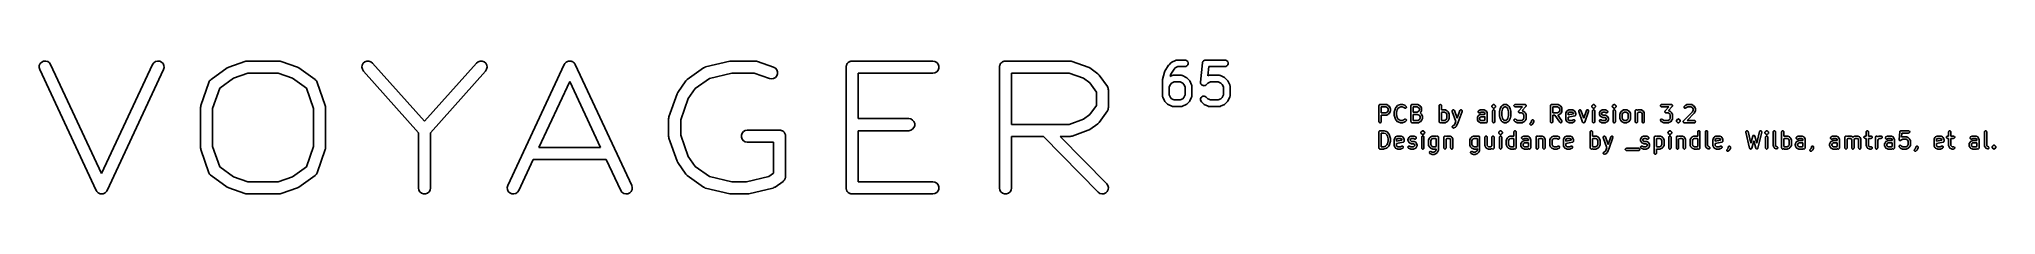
# Model space of a CAD drawing. Extents: x 95 to 242, y -111 to -101.
import ezdxf

# ---------------------------------------------------------------- set-up
doc = ezdxf.new("R2010")
doc.units = 0
doc.header["$MEASUREMENT"] = 0
doc.layers.add('BLACK', color=7, linetype='CONTINUOUS')

msp = doc.modelspace()

# ---------------------------------------------------------------- linework, layer by layer
at = {"layer": 'Black'}
for p, q in [((95.063, -101.072), (95.076, -100.915)), ((95.104, -101.224), (95.063, -101.072)), ((95.076, -100.915), (95.143, -100.772)), ((95.143, -100.772), (95.254, -100.661)), ((95.254, -100.661), (95.397, -100.594)), ((95.397, -100.594), (95.554, -100.58)), ((95.554, -100.58), (95.706, -100.621)), ((95.706, -100.621), (95.835, -100.711)), ((95.835, -100.711), (95.926, -100.841)), ((95.926, -100.841), (99.748, -109.031)), ((99.748, -109.031), (103.57, -100.841)), ((103.57, -100.841), (103.661, -100.711)), ((103.661, -100.711), (103.79, -100.621)), ((103.79, -100.621), (103.942, -100.58)), ((103.942, -100.58), (104.099, -100.594)), ((104.099, -100.594), (104.242, -100.661)), ((104.242, -100.661), (104.353, -100.772)), ((104.353, -100.772), (104.419, -100.915)), ((104.433, -101.072), (104.392, -101.224)), ((104.419, -100.915), (104.433, -101.072)), ((107.951, -101.959), (109.16, -101.095)), ((109.16, -101.095), (109.217, -101.068)), ((109.217, -101.068), (109.272, -101.037)), ((109.272, -101.037), (110.481, -100.605)), ((110.481, -100.605), (110.557, -100.592)), ((110.557, -100.592), (110.634, -100.579)), ((110.634, -100.579), (113.053, -100.579)), ((113.053, -100.579), (113.129, -100.592)), ((113.129, -100.592), (113.205, -100.605)), ((113.205, -100.605), (114.415, -101.037)), ((114.415, -101.037), (114.469, -101.068)), ((114.469, -101.068), (114.526, -101.095)), ((114.526, -101.095), (115.735, -101.959)), ((119.252, -101.046), (119.274, -100.89)), ((119.284, -101.2), (119.252, -101.046)), ((119.274, -100.89), (119.349, -100.751)), ((119.349, -100.751), (119.467, -100.646)), ((119.467, -100.646), (119.613, -100.588)), ((119.613, -100.588), (119.771, -100.583)), ((119.771, -100.583), (119.92, -100.633)), ((119.92, -100.633), (120.044, -100.731)), ((120.044, -100.731), (123.938, -105.102)), ((123.938, -105.102), (127.833, -100.731)), ((127.833, -100.731), (127.957, -100.633)), ((127.957, -100.633), (128.106, -100.583)), ((128.106, -100.583), (128.264, -100.588)), ((128.264, -100.588), (128.41, -100.646)), ((128.41, -100.646), (128.528, -100.751)), ((128.528, -100.751), (128.602, -100.89)), ((128.625, -101.046), (128.593, -101.2)), ((128.602, -100.89), (128.625, -101.046)), ((130.18, -109.912), (134.413, -100.841)), ((134.413, -100.841), (134.436, -100.808)), ((134.436, -100.808), (134.452, -100.772)), ((134.452, -100.772), (134.481, -100.744)), ((134.481, -100.744), (134.503, -100.711)), ((134.503, -100.711), (134.536, -100.689)), ((134.536, -100.689), (134.564, -100.661)), ((134.564, -100.661), (134.6, -100.644)), ((134.6, -100.644), (134.633, -100.621)), ((134.633, -100.621), (134.671, -100.611)), ((134.671, -100.611), (134.707, -100.594)), ((134.707, -100.594), (134.746, -100.591)), ((134.746, -100.591), (134.785, -100.58)), ((134.785, -100.58), (134.824, -100.584)), ((134.824, -100.584), (134.864, -100.58)), ((134.864, -100.58), (134.902, -100.591)), ((134.902, -100.591), (134.942, -100.594)), ((134.942, -100.594), (134.977, -100.611)), ((134.977, -100.611), (135.016, -100.621)), ((135.016, -100.621), (135.048, -100.644)), ((135.048, -100.644), (135.084, -100.661)), ((135.084, -100.661), (135.112, -100.689)), ((135.112, -100.689), (135.145, -100.711)), ((135.145, -100.711), (135.168, -100.744)), ((135.168, -100.744), (135.196, -100.772)), ((135.196, -100.772), (135.212, -100.808)), ((135.212, -100.808), (135.235, -100.841)), ((135.235, -100.841), (139.468, -109.912)), ((143.632, -101.959), (144.841, -101.095)), ((144.841, -101.095), (144.849, -101.091)), ((144.849, -101.091), (144.855, -101.086)), ((144.855, -101.086), (144.92, -101.058)), ((144.92, -101.058), (144.984, -101.027)), ((144.984, -101.027), (144.992, -101.026)), ((144.992, -101.026), (145, -101.023)), ((145, -101.023), (146.814, -100.591)), ((146.814, -100.591), (146.867, -100.588)), ((146.867, -100.588), (146.919, -100.579)), ((146.919, -100.579), (148.734, -100.579)), ((148.734, -100.579), (148.81, -100.592)), ((148.81, -100.592), (148.886, -100.605)), ((148.886, -100.605), (150.096, -101.037)), ((150.096, -101.037), (150.233, -101.115)), ((150.233, -101.115), (150.335, -101.235)), ((155.537, -101.032), (155.544, -100.993)), ((155.537, -110.104), (155.537, -101.032)), ((155.544, -100.954), (155.558, -100.916)), ((155.544, -100.993), (155.544, -100.954)), ((155.558, -100.916), (155.565, -100.877)), ((155.565, -100.877), (155.584, -100.843)), ((155.584, -100.843), (155.598, -100.806)), ((155.598, -100.806), (155.623, -100.775)), ((155.623, -100.775), (155.643, -100.741)), ((155.643, -100.741), (155.674, -100.715)), ((155.674, -100.715), (155.699, -100.685)), ((155.699, -100.685), (155.734, -100.665)), ((155.734, -100.665), (155.764, -100.64)), ((155.764, -100.64), (155.801, -100.626)), ((155.801, -100.626), (155.836, -100.606)), ((155.836, -100.606), (155.875, -100.599)), ((155.875, -100.599), (155.912, -100.586)), ((155.912, -100.586), (155.952, -100.586)), ((155.952, -100.586), (155.991, -100.579)), ((155.991, -100.579), (162.038, -100.579)), ((162.038, -100.579), (162.194, -100.606)), ((162.194, -100.606), (162.33, -100.685)), ((162.33, -100.685), (162.431, -100.806)), ((162.431, -100.806), (162.485, -100.954)), ((162.485, -101.111), (162.431, -101.259)), ((162.485, -100.954), (162.485, -101.111)), ((167.028, -101.032), (167.035, -100.993)), ((167.028, -110.104), (167.028, -101.032)), ((167.035, -100.954), (167.048, -100.916)), ((167.035, -100.993), (167.035, -100.954)), ((167.048, -100.916), (167.055, -100.877)), ((167.055, -100.877), (167.075, -100.843)), ((167.075, -100.843), (167.088, -100.806)), ((167.088, -100.806), (167.114, -100.775)), ((167.114, -100.775), (167.134, -100.741)), ((167.134, -100.741), (167.164, -100.715)), ((167.164, -100.715), (167.19, -100.685)), ((167.19, -100.685), (167.224, -100.665)), ((167.224, -100.665), (167.254, -100.64)), ((167.254, -100.64), (167.292, -100.626)), ((167.292, -100.626), (167.326, -100.606)), ((167.326, -100.606), (167.365, -100.599)), ((167.365, -100.599), (167.402, -100.586)), ((167.402, -100.586), (167.442, -100.586)), ((167.442, -100.586), (167.481, -100.579)), ((167.481, -100.579), (172.319, -100.579)), ((172.319, -100.579), (172.396, -100.592)), ((172.396, -100.592), (172.472, -100.605)), ((172.472, -100.605), (173.681, -101.037)), ((173.681, -101.037), (173.736, -101.068)), ((173.736, -101.068), (173.793, -101.095)), ((173.793, -101.095), (174.397, -101.527)), ((179.418, -101.327), (179.704, -100.898)), ((179.704, -100.898), (179.721, -100.88)), ((179.721, -100.88), (179.735, -100.86)), ((179.735, -100.86), (179.878, -100.717)), ((179.878, -100.717), (179.91, -100.694)), ((179.91, -100.694), (179.943, -100.67)), ((179.943, -100.67), (180.228, -100.527)), ((180.203, -101.099), (180.106, -101.196)), ((180.399, -101.001), (180.203, -101.099)), ((180.228, -100.527), (180.242, -100.523)), ((180.242, -100.523), (180.255, -100.516)), ((180.255, -100.516), (180.284, -100.511)), ((180.284, -100.511), (180.312, -100.503)), ((180.312, -100.503), (180.326, -100.503)), ((180.326, -100.503), (180.34, -100.501)), ((180.34, -100.501), (180.912, -100.501)), ((180.912, -101.001), (180.399, -101.001)), ((180.912, -100.501), (180.997, -100.516)), ((180.997, -100.986), (180.912, -101.001)), ((180.997, -100.516), (181.072, -100.559)), ((181.072, -100.942), (180.997, -100.986)), ((181.072, -100.559), (181.128, -100.626)), ((181.128, -100.876), (181.072, -100.942)), ((181.128, -100.626), (181.158, -100.707)), ((181.158, -100.794), (181.128, -100.876)), ((181.158, -100.707), (181.158, -100.794)), ((182.091, -102.155), (182.234, -100.726)), ((182.234, -100.726), (182.237, -100.717)), ((182.237, -100.707), (182.249, -100.675)), ((182.237, -100.717), (182.237, -100.707)), ((182.249, -100.675), (182.258, -100.642)), ((182.258, -100.642), (182.263, -100.635)), ((182.263, -100.635), (182.267, -100.626)), ((182.267, -100.626), (182.289, -100.6)), ((182.289, -100.6), (182.308, -100.572)), ((182.308, -100.572), (182.316, -100.567)), ((182.316, -100.567), (182.322, -100.559)), ((182.322, -100.559), (182.352, -100.542)), ((182.352, -100.542), (182.38, -100.523)), ((182.38, -100.523), (182.389, -100.521)), ((182.389, -100.521), (182.398, -100.516)), ((182.398, -100.516), (182.431, -100.51)), ((182.431, -100.51), (182.464, -100.502)), ((182.464, -100.502), (182.474, -100.503)), ((182.474, -100.503), (182.483, -100.501)), ((182.483, -100.501), (183.912, -100.501)), ((182.709, -101.001), (182.642, -101.678)), ((183.912, -101.001), (182.709, -101.001)), ((183.912, -100.501), (183.997, -100.516)), ((183.997, -100.986), (183.912, -101.001)), ((183.997, -100.516), (184.072, -100.559)), ((184.072, -100.942), (183.997, -100.986)), ((184.072, -100.559), (184.128, -100.626)), ((184.128, -100.876), (184.072, -100.942)), ((184.128, -100.626), (184.158, -100.707)), ((184.158, -100.794), (184.128, -100.876)), ((184.158, -100.707), (184.158, -100.794)), ((99.337, -110.296), (95.104, -101.224)), ((104.392, -101.224), (100.159, -110.296)), ((107.182, -103.906), (107.786, -102.178)), ((107.786, -102.178), (107.816, -102.126)), ((107.816, -102.126), (107.841, -102.072)), ((107.841, -102.072), (107.854, -102.058)), ((107.854, -102.058), (107.864, -102.041)), ((107.864, -102.041), (107.909, -102.002)), ((107.909, -102.002), (107.951, -101.959)), ((108.595, -102.614), (108.063, -104.133)), ((109.636, -101.87), (108.595, -102.614)), ((110.712, -101.486), (109.636, -101.87)), ((112.974, -101.486), (110.712, -101.486)), ((114.05, -101.87), (112.974, -101.486)), ((115.091, -102.614), (114.05, -101.87)), ((115.623, -104.133), (115.091, -102.614)), ((115.735, -101.959), (115.777, -102.002)), ((115.777, -102.002), (115.823, -102.041)), ((115.823, -102.041), (115.832, -102.058)), ((115.832, -102.058), (115.846, -102.072)), ((115.846, -102.072), (115.871, -102.126)), ((115.871, -102.126), (115.9, -102.178)), ((115.9, -102.178), (116.505, -103.906)), ((119.366, -101.334), (119.284, -101.2)), ((123.485, -105.957), (119.366, -101.334)), ((128.51, -101.334), (124.392, -105.957)), ((128.593, -101.2), (128.51, -101.334)), ((134.824, -102.105), (132.512, -107.058)), ((137.136, -107.058), (134.824, -102.105)), ((142.919, -102.932), (143.524, -102.068)), ((143.524, -102.068), (143.578, -102.014)), ((143.578, -102.014), (143.632, -101.959)), ((145.296, -101.885), (144.222, -102.652)), ((146.973, -101.486), (145.296, -101.885)), ((148.655, -101.486), (146.973, -101.486)), ((149.791, -101.891), (148.655, -101.486)), ((149.946, -101.918), (149.791, -101.891)), ((150.101, -101.89), (149.946, -101.918)), ((150.237, -101.81), (150.101, -101.89)), ((150.337, -101.689), (150.237, -101.81)), ((150.335, -101.235), (150.389, -101.383)), ((150.39, -101.54), (150.337, -101.689)), ((150.389, -101.383), (150.39, -101.54)), ((162.038, -101.486), (156.444, -101.486)), ((156.444, -101.486), (156.444, -104.898)), ((162.194, -101.459), (162.038, -101.486)), ((162.33, -101.38), (162.194, -101.459)), ((162.431, -101.259), (162.33, -101.38)), ((167.935, -101.486), (167.935, -105.33)), ((172.241, -101.486), (167.935, -101.486)), ((173.317, -101.87), (172.241, -101.486)), ((173.807, -102.22), (173.317, -101.87)), ((174.285, -102.903), (173.807, -102.22)), ((174.397, -101.527), (174.451, -101.582)), ((174.451, -101.582), (174.505, -101.636)), ((174.505, -101.636), (175.11, -102.5)), ((175.11, -102.5), (175.135, -102.554)), ((175.135, -102.554), (175.165, -102.605)), ((175.165, -102.605), (175.168, -102.625)), ((175.168, -102.625), (175.177, -102.643)), ((179.233, -102.037), (179.238, -102.006)), ((179.233, -103.179), (179.233, -102.037)), ((179.238, -102.006), (179.24, -101.976)), ((179.24, -101.976), (179.383, -101.405)), ((179.383, -101.405), (179.401, -101.365)), ((179.401, -101.365), (179.418, -101.327)), ((179.831, -102.328), (179.733, -102.524)), ((179.733, -102.524), (179.733, -103.12)), ((179.858, -101.568), (179.817, -101.733)), ((179.817, -101.733), (179.943, -101.67)), ((179.917, -102.242), (179.831, -102.328)), ((180.106, -101.196), (179.858, -101.568)), ((180.113, -102.144), (179.917, -102.242)), ((179.943, -101.67), (179.956, -101.666)), ((179.956, -101.666), (179.969, -101.659)), ((179.969, -101.659), (179.998, -101.654)), ((179.998, -101.654), (180.026, -101.645)), ((180.026, -101.645), (180.04, -101.646)), ((180.04, -101.646), (180.054, -101.644)), ((180.054, -101.644), (180.626, -101.644)), ((180.567, -102.144), (180.113, -102.144)), ((180.764, -102.242), (180.567, -102.144)), ((180.626, -101.644), (180.64, -101.646)), ((180.64, -101.646), (180.654, -101.645)), ((180.654, -101.645), (180.683, -101.654)), ((180.683, -101.654), (180.711, -101.659)), ((180.711, -101.659), (180.724, -101.666)), ((180.724, -101.666), (180.738, -101.67)), ((180.738, -101.67), (181.023, -101.813)), ((180.849, -102.328), (180.764, -102.242)), ((180.947, -102.524), (180.849, -102.328)), ((180.947, -103.12), (180.947, -102.524)), ((181.023, -101.813), (181.056, -101.837)), ((181.056, -101.837), (181.088, -101.86)), ((181.088, -101.86), (181.231, -102.003)), ((181.231, -102.003), (181.254, -102.035)), ((181.254, -102.035), (181.278, -102.068)), ((181.278, -102.068), (181.421, -102.353)), ((181.421, -102.353), (181.425, -102.367)), ((181.425, -102.367), (181.432, -102.38)), ((181.432, -102.38), (181.437, -102.409)), ((181.437, -102.409), (181.446, -102.437)), ((181.446, -102.437), (181.445, -102.451)), ((181.445, -102.451), (181.447, -102.465)), ((181.447, -102.465), (181.447, -103.179)), ((182.092, -102.156), (182.091, -102.155)), ((182.091, -102.158), (182.092, -102.156)), ((182.095, -102.199), (182.091, -102.158)), ((182.098, -102.241), (182.095, -102.199)), ((182.099, -102.243), (182.098, -102.241)), ((182.099, -102.244), (182.099, -102.243)), ((182.116, -102.282), (182.099, -102.244)), ((182.134, -102.32), (182.116, -102.282)), ((182.135, -102.321), (182.134, -102.32)), ((182.135, -102.323), (182.135, -102.321)), ((182.165, -102.352), (182.135, -102.323)), ((182.194, -102.382), (182.165, -102.352)), ((182.196, -102.383), (182.194, -102.382)), ((182.197, -102.384), (182.196, -102.383)), ((182.235, -102.402), (182.197, -102.384)), ((182.272, -102.42), (182.235, -102.402)), ((182.274, -102.42), (182.272, -102.42)), ((182.275, -102.421), (182.274, -102.42)), ((182.317, -102.425), (182.275, -102.421)), ((182.359, -102.429), (182.317, -102.425)), ((182.36, -102.428), (182.359, -102.429)), ((182.362, -102.429), (182.36, -102.428)), ((182.402, -102.418), (182.362, -102.429)), ((182.443, -102.407), (182.402, -102.418)), ((182.444, -102.406), (182.443, -102.407)), ((182.446, -102.406), (182.444, -102.406)), ((182.48, -102.382), (182.446, -102.406)), ((182.515, -102.358), (182.48, -102.382)), ((182.516, -102.357), (182.515, -102.358)), ((182.517, -102.356), (182.516, -102.357)), ((182.631, -102.242), (182.517, -102.356)), ((182.828, -102.144), (182.631, -102.242)), ((182.642, -101.678), (182.657, -101.67)), ((182.657, -101.67), (182.671, -101.666)), ((182.671, -101.666), (182.683, -101.659)), ((182.683, -101.659), (182.712, -101.654)), ((182.712, -101.654), (182.74, -101.645)), ((182.74, -101.645), (182.755, -101.646)), ((182.755, -101.646), (182.769, -101.644)), ((182.769, -101.644), (183.483, -101.644)), ((183.424, -102.144), (182.828, -102.144)), ((183.621, -102.242), (183.424, -102.144)), ((183.483, -101.644), (183.497, -101.646)), ((183.497, -101.646), (183.512, -101.645)), ((183.512, -101.645), (183.54, -101.654)), ((183.54, -101.654), (183.569, -101.659)), ((183.569, -101.659), (183.581, -101.666)), ((183.581, -101.666), (183.595, -101.67)), ((183.595, -101.67), (183.881, -101.813)), ((183.706, -102.328), (183.621, -102.242)), ((183.804, -102.524), (183.706, -102.328)), ((183.804, -103.12), (183.804, -102.524)), ((183.881, -101.813), (183.913, -101.837)), ((183.913, -101.837), (183.946, -101.86)), ((183.946, -101.86), (184.088, -102.003)), ((184.088, -102.003), (184.111, -102.035)), ((184.111, -102.035), (184.135, -102.068)), ((184.135, -102.068), (184.278, -102.353)), ((184.278, -102.353), (184.282, -102.367)), ((184.282, -102.367), (184.289, -102.38)), ((184.289, -102.38), (184.294, -102.409)), ((184.294, -102.409), (184.303, -102.437)), ((184.303, -102.437), (184.302, -102.451)), ((184.302, -102.451), (184.304, -102.465)), ((184.304, -102.465), (184.304, -103.179)), ((107.156, -104.056), (107.169, -103.981)), ((107.156, -107.08), (107.156, -104.056)), ((107.169, -103.981), (107.182, -103.906)), ((116.505, -103.906), (116.517, -103.981)), ((116.517, -103.981), (116.53, -104.056)), ((116.53, -104.056), (116.53, -107.08)), ((142.258, -104.77), (142.863, -103.042)), ((142.863, -103.042), (142.893, -102.988)), ((142.893, -102.988), (142.919, -102.932)), ((143.698, -103.401), (143.14, -104.997)), ((144.222, -102.652), (143.698, -103.401)), ((173.807, -104.596), (174.285, -103.913)), ((174.285, -103.913), (174.285, -102.903)), ((175.177, -102.643), (175.182, -102.702)), ((175.182, -102.702), (175.192, -102.76)), ((175.192, -104.056), (175.182, -104.114)), ((175.192, -102.76), (175.192, -104.056)), ((179.236, -103.194), (179.233, -103.179)), ((179.235, -103.208), (179.236, -103.194)), ((179.243, -103.236), (179.235, -103.208)), ((179.248, -103.265), (179.243, -103.236)), ((179.255, -103.277), (179.248, -103.265)), ((179.259, -103.291), (179.255, -103.277)), ((179.402, -103.577), (179.259, -103.291)), ((179.426, -103.609), (179.402, -103.577)), ((179.449, -103.642), (179.426, -103.609)), ((179.592, -103.785), (179.449, -103.642)), ((179.625, -103.808), (179.592, -103.785)), ((179.657, -103.832), (179.625, -103.808)), ((179.943, -103.974), (179.657, -103.832)), ((179.733, -103.12), (179.831, -103.317)), ((179.831, -103.317), (179.917, -103.403)), ((179.917, -103.403), (180.113, -103.501)), ((179.956, -103.979), (179.943, -103.974)), ((179.969, -103.986), (179.956, -103.979)), ((179.998, -103.991), (179.969, -103.986)), ((180.026, -103.999), (179.998, -103.991)), ((180.04, -103.998), (180.026, -103.999)), ((180.054, -104.001), (180.04, -103.998)), ((180.626, -104.001), (180.054, -104.001)), ((180.113, -103.501), (180.567, -103.501)), ((180.567, -103.501), (180.764, -103.403)), ((180.64, -103.998), (180.626, -104.001)), ((180.654, -103.999), (180.64, -103.998)), ((180.683, -103.991), (180.654, -103.999)), ((180.711, -103.986), (180.683, -103.991)), ((180.724, -103.979), (180.711, -103.986)), ((180.738, -103.974), (180.724, -103.979)), ((181.023, -103.832), (180.738, -103.974)), ((180.764, -103.403), (180.849, -103.317)), ((180.849, -103.317), (180.947, -103.12)), ((181.056, -103.808), (181.023, -103.832)), ((181.088, -103.785), (181.056, -103.808)), ((181.231, -103.642), (181.088, -103.785)), ((181.254, -103.609), (181.231, -103.642)), ((181.278, -103.577), (181.254, -103.609)), ((181.421, -103.291), (181.278, -103.577)), ((181.425, -103.277), (181.421, -103.291)), ((181.432, -103.265), (181.425, -103.277)), ((181.437, -103.236), (181.432, -103.265)), ((181.446, -103.208), (181.437, -103.236)), ((181.447, -103.179), (181.445, -103.194)), ((181.445, -103.194), (181.446, -103.208)), ((182.091, -103.487), (182.099, -103.4)), ((182.114, -103.571), (182.091, -103.487)), ((182.099, -103.4), (182.135, -103.322)), ((182.163, -103.642), (182.114, -103.571)), ((182.135, -103.322), (182.197, -103.26)), ((182.306, -103.785), (182.163, -103.642)), ((182.197, -103.26), (182.275, -103.224)), ((182.275, -103.224), (182.362, -103.216)), ((182.339, -103.808), (182.306, -103.785)), ((182.371, -103.832), (182.339, -103.808)), ((182.362, -103.216), (182.446, -103.239)), ((182.657, -103.974), (182.371, -103.832)), ((182.446, -103.239), (182.517, -103.288)), ((182.517, -103.288), (182.631, -103.403)), ((182.631, -103.403), (182.828, -103.501)), ((182.671, -103.979), (182.657, -103.974)), ((182.683, -103.986), (182.671, -103.979)), ((182.712, -103.991), (182.683, -103.986)), ((182.74, -103.999), (182.712, -103.991)), ((182.755, -103.998), (182.74, -103.999)), ((182.769, -104.001), (182.755, -103.998)), ((183.483, -104.001), (182.769, -104.001)), ((182.828, -103.501), (183.424, -103.501)), ((183.424, -103.501), (183.621, -103.403)), ((183.497, -103.998), (183.483, -104.001)), ((183.512, -103.999), (183.497, -103.998)), ((183.54, -103.991), (183.512, -103.999)), ((183.569, -103.986), (183.54, -103.991)), ((183.581, -103.979), (183.569, -103.986)), ((183.595, -103.974), (183.581, -103.979)), ((183.881, -103.832), (183.595, -103.974)), ((183.621, -103.403), (183.706, -103.317)), ((183.706, -103.317), (183.804, -103.12)), ((183.913, -103.808), (183.881, -103.832)), ((183.946, -103.785), (183.913, -103.808)), ((184.088, -103.642), (183.946, -103.785)), ((184.111, -103.609), (184.088, -103.642)), ((184.135, -103.577), (184.111, -103.609)), ((184.278, -103.291), (184.135, -103.577)), ((184.282, -103.277), (184.278, -103.291)), ((184.289, -103.265), (184.282, -103.277)), ((184.294, -103.236), (184.289, -103.265)), ((184.303, -103.208), (184.294, -103.236)), ((184.304, -103.179), (184.302, -103.194)), ((184.302, -103.194), (184.303, -103.208)), ((195.463, -103.927), (195.465, -103.919)), ((195.463, -105.127), (195.463, -103.927)), ((195.465, -103.912), (195.467, -103.905)), ((195.465, -103.919), (195.465, -103.912)), ((195.467, -103.905), (195.468, -103.898)), ((195.468, -103.898), (195.472, -103.891)), ((195.472, -103.891), (195.475, -103.884)), ((195.475, -103.884), (195.479, -103.878)), ((195.479, -103.878), (195.483, -103.872)), ((195.483, -103.872), (195.489, -103.867)), ((195.489, -103.867), (195.494, -103.861)), ((195.494, -103.861), (195.5, -103.858)), ((195.5, -103.858), (195.506, -103.853)), ((195.506, -103.853), (195.513, -103.85)), ((195.513, -103.85), (195.519, -103.847)), ((195.519, -103.847), (195.526, -103.845)), ((195.526, -103.845), (195.533, -103.843)), ((195.533, -103.843), (195.541, -103.843)), ((195.541, -103.843), (195.548, -103.842)), ((195.548, -103.842), (196.005, -103.842)), ((195.633, -104.012), (195.633, -104.47)), ((195.985, -104.012), (195.633, -104.012)), ((196.069, -104.054), (195.985, -104.012)), ((196.005, -103.842), (196.01, -103.842)), ((196.01, -103.842), (196.015, -103.842)), ((196.015, -103.842), (196.025, -103.845)), ((196.025, -103.845), (196.034, -103.847)), ((196.034, -103.847), (196.039, -103.849)), ((196.039, -103.849), (196.043, -103.851)), ((196.043, -103.851), (196.158, -103.908)), ((196.107, -104.091), (196.069, -104.054)), ((196.149, -104.175), (196.107, -104.091)), ((196.158, -103.908), (196.169, -103.916)), ((196.169, -103.916), (196.18, -103.924)), ((196.18, -103.924), (196.237, -103.981)), ((196.237, -103.981), (196.245, -103.992)), ((196.245, -103.992), (196.253, -104.003)), ((196.253, -104.003), (196.31, -104.117)), ((196.672, -104.174), (196.729, -104.06)), ((196.729, -104.06), (196.737, -104.049)), ((196.737, -104.049), (196.745, -104.038)), ((196.745, -104.038), (196.86, -103.924)), ((196.86, -103.924), (196.864, -103.921)), ((196.864, -103.921), (196.867, -103.917)), ((196.867, -103.917), (196.876, -103.912)), ((196.966, -104.058), (196.875, -104.148)), ((196.876, -103.912), (196.884, -103.907)), ((196.884, -103.907), (196.888, -103.905)), ((196.888, -103.905), (196.893, -103.903)), ((196.893, -103.903), (197.064, -103.846)), ((197.105, -104.012), (196.966, -104.058)), ((197.064, -103.846), (197.078, -103.844)), ((197.078, -103.844), (197.091, -103.842)), ((197.091, -103.842), (197.205, -103.842)), ((197.192, -104.012), (197.105, -104.012)), ((197.331, -104.058), (197.192, -104.012)), ((197.205, -103.842), (197.219, -103.844)), ((197.219, -103.844), (197.232, -103.846)), ((197.232, -103.846), (197.404, -103.903)), ((197.374, -104.101), (197.331, -104.058)), ((197.398, -104.118), (197.374, -104.101)), ((197.404, -103.903), (197.408, -103.905)), ((197.408, -103.905), (197.413, -103.907)), ((197.413, -103.907), (197.421, -103.912)), ((197.421, -103.912), (197.43, -103.917)), ((197.43, -103.917), (197.433, -103.921)), ((197.433, -103.921), (197.437, -103.924)), ((197.437, -103.924), (197.494, -103.981)), ((197.504, -104.09), (197.483, -104.111)), ((197.494, -103.981), (197.511, -104.005)), ((197.516, -104.063), (197.504, -104.09)), ((197.511, -104.005), (197.519, -104.033)), ((197.519, -104.033), (197.516, -104.063)), ((197.863, -103.927), (197.865, -103.919)), ((197.863, -105.127), (197.863, -103.927)), ((197.865, -103.912), (197.867, -103.905)), ((197.865, -103.919), (197.865, -103.912)), ((197.867, -103.905), (197.868, -103.898)), ((197.868, -103.898), (197.872, -103.891)), ((197.872, -103.891), (197.875, -103.884)), ((197.875, -103.884), (197.879, -103.878)), ((197.879, -103.878), (197.883, -103.872)), ((197.883, -103.872), (197.889, -103.867)), ((197.889, -103.867), (197.894, -103.861)), ((197.894, -103.861), (197.9, -103.858)), ((197.9, -103.858), (197.906, -103.853)), ((197.906, -103.853), (197.913, -103.85)), ((197.913, -103.85), (197.919, -103.847)), ((197.919, -103.847), (197.926, -103.845)), ((197.926, -103.845), (197.933, -103.843)), ((197.933, -103.843), (197.941, -103.843)), ((197.941, -103.843), (197.948, -103.842)), ((197.948, -103.842), (198.348, -103.842)), ((198.033, -104.012), (198.033, -104.413)), ((198.328, -104.012), (198.033, -104.012)), ((198.412, -104.054), (198.328, -104.012)), ((198.348, -103.842), (198.353, -103.842)), ((198.353, -103.842), (198.358, -103.842)), ((198.358, -103.842), (198.367, -103.845)), ((198.367, -103.845), (198.377, -103.847)), ((198.377, -103.847), (198.382, -103.849)), ((198.382, -103.849), (198.386, -103.851)), ((198.386, -103.851), (198.501, -103.908)), ((198.45, -104.091), (198.412, -104.054)), ((198.492, -104.175), (198.45, -104.091)), ((198.501, -103.908), (198.511, -103.916)), ((198.511, -103.916), (198.523, -103.924)), ((198.523, -103.924), (198.58, -103.981)), ((198.58, -103.981), (198.588, -103.992)), ((198.588, -103.992), (198.596, -104.003)), ((198.596, -104.003), (198.653, -104.117)), ((199.977, -103.927), (199.983, -103.898)), ((199.977, -105.127), (199.977, -103.927)), ((199.983, -103.898), (199.997, -103.872)), ((199.997, -103.872), (200.02, -103.853)), ((200.02, -103.853), (200.048, -103.843)), ((200.048, -103.843), (200.077, -103.843)), ((200.077, -103.843), (200.105, -103.853)), ((200.105, -103.853), (200.128, -103.872)), ((200.128, -103.872), (200.142, -103.898)), ((200.142, -103.898), (200.147, -103.927)), ((200.147, -103.927), (200.147, -104.247)), ((203.921, -103.976), (203.923, -103.969)), ((203.921, -103.984), (203.921, -103.976)), ((203.921, -103.991), (203.921, -103.984)), ((203.923, -103.998), (203.921, -103.991)), ((203.923, -103.962), (203.926, -103.955)), ((203.923, -103.969), (203.923, -103.962)), ((203.923, -104.006), (203.923, -103.998)), ((203.926, -104.012), (203.923, -104.006)), ((203.926, -103.955), (203.928, -103.948)), ((203.928, -104.02), (203.926, -104.012)), ((203.928, -103.948), (203.933, -103.942)), ((203.933, -104.026), (203.928, -104.02)), ((203.933, -103.942), (203.936, -103.935)), ((203.936, -104.033), (203.933, -104.026)), ((203.936, -103.935), (203.941, -103.93)), ((203.941, -104.038), (203.936, -104.033)), ((203.941, -103.93), (203.945, -103.924)), ((203.945, -104.044), (203.941, -104.038)), ((203.945, -103.924), (204.002, -103.867)), ((204.002, -104.101), (203.945, -104.044)), ((204.002, -103.867), (204.008, -103.862)), ((204.008, -104.105), (204.002, -104.101)), ((204.008, -103.862), (204.014, -103.857)), ((204.014, -104.111), (204.008, -104.105)), ((204.014, -103.857), (204.017, -103.855)), ((204.017, -103.855), (204.02, -103.853)), ((204.02, -103.853), (204.024, -103.852)), ((204.024, -103.852), (204.027, -103.85)), ((204.027, -103.85), (204.034, -103.848)), ((204.034, -103.848), (204.04, -103.845)), ((204.04, -103.845), (204.044, -103.844)), ((204.044, -103.844), (204.048, -103.843)), ((204.048, -103.843), (204.051, -103.843)), ((204.051, -103.843), (204.055, -103.842)), ((204.055, -103.842), (204.062, -103.843)), ((204.062, -103.843), (204.07, -103.842)), ((204.07, -103.842), (204.074, -103.843)), ((204.074, -103.843), (204.077, -103.843)), ((204.077, -103.843), (204.081, -103.844)), ((204.081, -103.844), (204.084, -103.845)), ((204.084, -103.845), (204.091, -103.848)), ((204.091, -103.848), (204.098, -103.85)), ((204.098, -103.85), (204.101, -103.852)), ((204.101, -103.852), (204.105, -103.853)), ((204.105, -103.853), (204.108, -103.855)), ((204.108, -103.855), (204.111, -103.857)), ((204.111, -103.857), (204.117, -103.862)), ((204.117, -104.105), (204.111, -104.111)), ((204.117, -103.862), (204.123, -103.867)), ((204.123, -104.101), (204.117, -104.105)), ((204.123, -103.867), (204.18, -103.924)), ((204.18, -104.044), (204.123, -104.101)), ((204.18, -103.924), (204.184, -103.93)), ((204.184, -104.038), (204.18, -104.044)), ((204.184, -103.93), (204.189, -103.935)), ((204.189, -104.033), (204.184, -104.038)), ((204.189, -103.935), (204.192, -103.942)), ((204.192, -104.026), (204.189, -104.033)), ((204.192, -103.942), (204.197, -103.948)), ((204.197, -104.02), (204.192, -104.026)), ((204.197, -103.948), (204.199, -103.955)), ((204.199, -104.012), (204.197, -104.02)), ((204.199, -103.955), (204.202, -103.962)), ((204.202, -104.006), (204.199, -104.012)), ((204.202, -103.962), (204.202, -103.969)), ((204.202, -103.969), (204.204, -103.976)), ((204.204, -103.991), (204.202, -103.998)), ((204.202, -103.998), (204.202, -104.006)), ((204.204, -103.976), (204.204, -103.984)), ((204.204, -103.984), (204.204, -103.991)), ((204.558, -104.117), (204.615, -104.003)), ((204.615, -104.003), (204.623, -103.992)), ((204.623, -103.992), (204.631, -103.981)), ((204.631, -103.981), (204.688, -103.924)), ((204.688, -103.924), (204.699, -103.916)), ((204.699, -103.916), (204.71, -103.908)), ((204.71, -103.908), (204.824, -103.851)), ((204.761, -104.091), (204.714, -104.185)), ((204.799, -104.054), (204.761, -104.091)), ((204.883, -104.012), (204.799, -104.054)), ((204.824, -103.851), (204.829, -103.849)), ((204.829, -103.849), (204.833, -103.847)), ((204.833, -103.847), (204.843, -103.845)), ((204.843, -103.845), (204.853, -103.842)), ((204.853, -103.842), (204.858, -103.842)), ((204.858, -103.842), (204.863, -103.842)), ((204.863, -103.842), (204.977, -103.842)), ((204.957, -104.012), (204.883, -104.012)), ((205.041, -104.054), (204.957, -104.012)), ((204.977, -103.842), (204.982, -103.842)), ((204.982, -103.842), (204.987, -103.842)), ((204.987, -103.842), (204.996, -103.845)), ((204.996, -103.845), (205.006, -103.847)), ((205.006, -103.847), (205.01, -103.849)), ((205.01, -103.849), (205.015, -103.851)), ((205.015, -103.851), (205.129, -103.908)), ((205.078, -104.091), (205.041, -104.054)), ((205.125, -104.185), (205.078, -104.091)), ((205.129, -103.908), (205.14, -103.916)), ((205.14, -103.916), (205.151, -103.924)), ((205.151, -103.924), (205.208, -103.981)), ((205.208, -103.981), (205.216, -103.992)), ((205.216, -103.992), (205.224, -104.003)), ((205.224, -104.003), (205.281, -104.117)), ((205.579, -103.912), (205.589, -103.884)), ((205.579, -103.941), (205.579, -103.912)), ((205.589, -103.969), (205.579, -103.941)), ((205.589, -103.884), (205.608, -103.861)), ((205.608, -103.992), (205.589, -103.969)), ((205.608, -103.861), (205.633, -103.847)), ((205.633, -104.006), (205.608, -103.992)), ((205.633, -103.847), (205.663, -103.842)), ((205.663, -104.012), (205.633, -104.006)), ((205.663, -103.842), (206.405, -103.842)), ((206.218, -104.012), (205.663, -104.012)), ((205.941, -104.328), (206.218, -104.012)), ((206.469, -103.983), (206.191, -104.301)), ((206.405, -103.842), (206.414, -103.843)), ((206.414, -103.843), (206.422, -103.843)), ((206.422, -103.843), (206.428, -103.846)), ((206.428, -103.846), (206.434, -103.847)), ((206.434, -103.847), (206.442, -103.851)), ((206.442, -103.851), (206.449, -103.854)), ((206.449, -103.854), (206.454, -103.858)), ((206.454, -103.858), (206.46, -103.861)), ((206.46, -103.861), (206.465, -103.868)), ((206.465, -103.868), (206.472, -103.873)), ((206.474, -103.975), (206.469, -103.983)), ((206.472, -103.873), (206.475, -103.879)), ((206.479, -103.969), (206.474, -103.975)), ((206.475, -103.879), (206.479, -103.884)), ((206.479, -103.884), (206.482, -103.892)), ((206.481, -103.963), (206.479, -103.969)), ((206.485, -103.957), (206.481, -103.963)), ((206.482, -103.892), (206.486, -103.899)), ((206.486, -103.949), (206.485, -103.957)), ((206.486, -103.899), (206.487, -103.906)), ((206.489, -103.941), (206.486, -103.949)), ((206.487, -103.906), (206.489, -103.912)), ((206.489, -103.912), (206.489, -103.92)), ((206.489, -103.92), (206.49, -103.928)), ((206.49, -103.928), (206.489, -103.935)), ((206.489, -103.935), (206.489, -103.941)), ((208.32, -103.927), (208.322, -103.919)), ((208.32, -105.127), (208.32, -103.927)), ((208.322, -103.912), (208.324, -103.905)), ((208.322, -103.919), (208.322, -103.912)), ((208.324, -103.905), (208.325, -103.898)), ((208.325, -103.898), (208.329, -103.891)), ((208.329, -103.891), (208.332, -103.884)), ((208.332, -103.884), (208.337, -103.878)), ((208.337, -103.878), (208.34, -103.872)), ((208.34, -103.872), (208.346, -103.867)), ((208.346, -103.867), (208.351, -103.861)), ((208.351, -103.861), (208.357, -103.858)), ((208.357, -103.858), (208.363, -103.853)), ((208.363, -103.853), (208.37, -103.85)), ((208.37, -103.85), (208.376, -103.847)), ((208.376, -103.847), (208.384, -103.845)), ((208.384, -103.845), (208.391, -103.843)), ((208.391, -103.843), (208.398, -103.843)), ((208.398, -103.843), (208.405, -103.842)), ((208.405, -103.842), (208.863, -103.842)), ((208.49, -104.012), (208.49, -104.47)), ((208.842, -104.012), (208.49, -104.012)), ((208.926, -104.054), (208.842, -104.012)), ((208.863, -103.842), (208.867, -103.842)), ((208.867, -103.842), (208.872, -103.842)), ((208.872, -103.842), (208.882, -103.845)), ((208.882, -103.845), (208.892, -103.847)), ((208.892, -103.847), (208.896, -103.849)), ((208.896, -103.849), (208.901, -103.851)), ((208.901, -103.851), (209.015, -103.908)), ((208.964, -104.091), (208.926, -104.054)), ((209.006, -104.175), (208.964, -104.091)), ((209.015, -103.908), (209.026, -103.916)), ((209.026, -103.916), (209.037, -103.924)), ((209.037, -103.924), (209.094, -103.981)), ((209.094, -103.981), (209.102, -103.992)), ((209.102, -103.992), (209.11, -104.003)), ((209.11, -104.003), (209.167, -104.117)), ((211.406, -103.976), (211.408, -103.969)), ((211.407, -103.984), (211.406, -103.976)), ((211.406, -103.991), (211.407, -103.984)), ((211.408, -103.998), (211.406, -103.991)), ((211.408, -103.969), (211.409, -103.962)), ((211.409, -104.006), (211.408, -103.998)), ((211.409, -103.962), (211.412, -103.955)), ((211.412, -104.012), (211.409, -104.006)), ((211.412, -103.955), (211.414, -103.948)), ((211.414, -104.02), (211.412, -104.012)), ((211.414, -103.948), (211.418, -103.942)), ((211.418, -104.026), (211.414, -104.02)), ((211.418, -103.942), (211.421, -103.935)), ((211.421, -104.033), (211.418, -104.026)), ((211.421, -103.935), (211.427, -103.93)), ((211.427, -104.038), (211.421, -104.033)), ((211.427, -103.93), (211.431, -103.924)), ((211.431, -104.044), (211.427, -104.038)), ((211.431, -103.924), (211.488, -103.867)), ((211.488, -104.101), (211.431, -104.044)), ((211.488, -103.867), (211.494, -103.862)), ((211.494, -104.105), (211.488, -104.101)), ((211.494, -103.862), (211.499, -103.857)), ((211.499, -104.111), (211.494, -104.105)), ((211.499, -103.857), (211.503, -103.855)), ((211.503, -103.855), (211.506, -103.853)), ((211.506, -103.853), (211.509, -103.852)), ((211.509, -103.852), (211.512, -103.85)), ((211.512, -103.85), (211.519, -103.848)), ((211.519, -103.848), (211.526, -103.845)), ((211.526, -103.845), (211.53, -103.844)), ((211.53, -103.844), (211.533, -103.843)), ((211.533, -103.843), (211.537, -103.843)), ((211.537, -103.843), (211.541, -103.842)), ((211.541, -103.842), (211.548, -103.843)), ((211.548, -103.843), (211.556, -103.842)), ((211.556, -103.842), (211.559, -103.843)), ((211.559, -103.843), (211.563, -103.843)), ((211.563, -103.843), (211.566, -103.844)), ((211.566, -103.844), (211.57, -103.845)), ((211.57, -103.845), (211.577, -103.848)), ((211.577, -103.848), (211.584, -103.85)), ((211.584, -103.85), (211.587, -103.852)), ((211.587, -103.852), (211.591, -103.853)), ((211.591, -103.853), (211.594, -103.855)), ((211.594, -103.855), (211.597, -103.857)), ((211.597, -103.857), (211.602, -103.862)), ((211.602, -104.105), (211.597, -104.111)), ((211.602, -103.862), (211.608, -103.867)), ((211.608, -104.101), (211.602, -104.105)), ((211.608, -103.867), (211.665, -103.924)), ((211.665, -104.044), (211.608, -104.101)), ((211.665, -103.924), (211.67, -103.93)), ((211.67, -104.038), (211.665, -104.044)), ((211.67, -103.93), (211.675, -103.935)), ((211.675, -104.033), (211.67, -104.038)), ((211.675, -103.935), (211.678, -103.942)), ((211.678, -104.026), (211.675, -104.033)), ((211.678, -103.942), (211.682, -103.948)), ((211.682, -104.02), (211.678, -104.026)), ((211.682, -103.948), (211.684, -103.955)), ((211.684, -104.012), (211.682, -104.02)), ((211.684, -103.955), (211.687, -103.962)), ((211.687, -104.006), (211.684, -104.012)), ((211.687, -103.962), (211.688, -103.969)), ((211.688, -103.998), (211.687, -104.006)), ((211.688, -103.969), (211.69, -103.976)), ((211.69, -103.991), (211.688, -103.998)), ((211.69, -103.976), (211.689, -103.984)), ((211.689, -103.984), (211.69, -103.991)), ((212.949, -103.976), (212.951, -103.969)), ((212.95, -103.984), (212.949, -103.976)), ((212.949, -103.991), (212.95, -103.984)), ((212.951, -103.998), (212.949, -103.991)), ((212.951, -103.969), (212.952, -103.962)), ((212.952, -104.006), (212.951, -103.998)), ((212.952, -103.962), (212.955, -103.955)), ((212.955, -104.012), (212.952, -104.006)), ((212.955, -103.955), (212.957, -103.948)), ((212.957, -104.02), (212.955, -104.012)), ((212.957, -103.948), (212.961, -103.942)), ((212.961, -104.026), (212.957, -104.02)), ((212.961, -103.942), (212.964, -103.935)), ((212.964, -104.033), (212.961, -104.026)), ((212.964, -103.935), (212.97, -103.93)), ((212.97, -104.038), (212.964, -104.033)), ((212.97, -103.93), (212.974, -103.924)), ((212.974, -104.044), (212.97, -104.038)), ((212.974, -103.924), (213.031, -103.867)), ((213.031, -104.101), (212.974, -104.044)), ((213.031, -103.867), (213.037, -103.862)), ((213.037, -104.105), (213.031, -104.101)), ((213.037, -103.862), (213.042, -103.857)), ((213.042, -104.111), (213.037, -104.105)), ((213.042, -103.857), (213.046, -103.855)), ((213.046, -103.855), (213.049, -103.853)), ((213.049, -103.853), (213.052, -103.852)), ((213.052, -103.852), (213.055, -103.85)), ((213.055, -103.85), (213.062, -103.848)), ((213.062, -103.848), (213.069, -103.845)), ((213.069, -103.845), (213.073, -103.844)), ((213.073, -103.844), (213.076, -103.843)), ((213.076, -103.843), (213.08, -103.843)), ((213.08, -103.843), (213.084, -103.842)), ((213.084, -103.842), (213.091, -103.843)), ((213.091, -103.843), (213.098, -103.842)), ((213.098, -103.842), (213.102, -103.843)), ((213.102, -103.843), (213.106, -103.843)), ((213.106, -103.843), (213.109, -103.844)), ((213.109, -103.844), (213.113, -103.845)), ((213.113, -103.845), (213.12, -103.848)), ((213.12, -103.848), (213.127, -103.85)), ((213.127, -103.85), (213.13, -103.852)), ((213.13, -103.852), (213.134, -103.853)), ((213.134, -103.853), (213.136, -103.855)), ((213.136, -103.855), (213.14, -103.857)), ((213.14, -103.857), (213.145, -103.862)), ((213.145, -104.105), (213.14, -104.111)), ((213.145, -103.862), (213.151, -103.867)), ((213.151, -104.101), (213.145, -104.105)), ((213.151, -103.867), (213.208, -103.924)), ((213.208, -104.044), (213.151, -104.101)), ((213.208, -103.924), (213.213, -103.93)), ((213.213, -104.038), (213.208, -104.044)), ((213.213, -103.93), (213.218, -103.935)), ((213.218, -104.033), (213.213, -104.038)), ((213.218, -103.935), (213.221, -103.942)), ((213.221, -104.026), (213.218, -104.033)), ((213.221, -103.942), (213.225, -103.948)), ((213.225, -104.02), (213.221, -104.026)), ((213.225, -103.948), (213.227, -103.955)), ((213.227, -104.012), (213.225, -104.02)), ((213.227, -103.955), (213.23, -103.962)), ((213.23, -104.006), (213.227, -104.012)), ((213.23, -103.962), (213.231, -103.969)), ((213.231, -103.998), (213.23, -104.006)), ((213.231, -103.969), (213.233, -103.976)), ((213.233, -103.991), (213.231, -103.998)), ((213.233, -103.976), (213.232, -103.984)), ((213.232, -103.984), (213.233, -103.991)), ((216.55, -103.912), (216.56, -103.884)), ((216.55, -103.941), (216.55, -103.912)), ((216.56, -103.969), (216.55, -103.941)), ((216.56, -103.884), (216.579, -103.861)), ((216.579, -103.992), (216.56, -103.969)), ((216.579, -103.861), (216.605, -103.847)), ((216.605, -104.006), (216.579, -103.992)), ((216.605, -103.847), (216.634, -103.842)), ((216.634, -104.012), (216.605, -104.006)), ((216.634, -103.842), (217.377, -103.842)), ((217.189, -104.012), (216.634, -104.012)), ((216.913, -104.328), (217.189, -104.012)), ((217.441, -103.983), (217.162, -104.301)), ((217.377, -103.842), (217.385, -103.843)), ((217.385, -103.843), (217.393, -103.843)), ((217.393, -103.843), (217.399, -103.846)), ((217.399, -103.846), (217.406, -103.847)), ((217.406, -103.847), (217.413, -103.851)), ((217.413, -103.851), (217.421, -103.854)), ((217.421, -103.854), (217.426, -103.858)), ((217.426, -103.858), (217.431, -103.861)), ((217.431, -103.861), (217.437, -103.868)), ((217.437, -103.868), (217.443, -103.873)), ((217.445, -103.975), (217.441, -103.983)), ((217.443, -103.873), (217.446, -103.879)), ((217.45, -103.969), (217.445, -103.975)), ((217.446, -103.879), (217.45, -103.884)), ((217.45, -103.884), (217.453, -103.892)), ((217.453, -103.963), (217.45, -103.969)), ((217.453, -103.892), (217.457, -103.899)), ((217.456, -103.957), (217.453, -103.963)), ((217.458, -103.949), (217.456, -103.957)), ((217.457, -103.899), (217.458, -103.906)), ((217.458, -103.906), (217.46, -103.912)), ((217.46, -103.941), (217.458, -103.949)), ((217.46, -103.912), (217.46, -103.92)), ((217.46, -103.92), (217.462, -103.928)), ((217.462, -103.928), (217.46, -103.935)), ((217.46, -103.935), (217.46, -103.941)), ((218.321, -104.033), (218.328, -104.005)), ((218.323, -104.063), (218.321, -104.033)), ((218.336, -104.09), (218.323, -104.063)), ((218.328, -104.005), (218.345, -103.981)), ((218.357, -104.111), (218.336, -104.09)), ((218.345, -103.981), (218.402, -103.924)), ((218.402, -103.924), (218.414, -103.916)), ((218.414, -103.916), (218.424, -103.908)), ((218.424, -103.908), (218.539, -103.851)), ((218.465, -104.101), (218.441, -104.118)), ((218.513, -104.054), (218.465, -104.101)), ((218.597, -104.012), (218.513, -104.054)), ((218.539, -103.851), (218.543, -103.849)), ((218.543, -103.849), (218.548, -103.847)), ((218.548, -103.847), (218.558, -103.845)), ((218.558, -103.845), (218.567, -103.842)), ((218.567, -103.842), (218.572, -103.842)), ((218.572, -103.842), (218.577, -103.842)), ((218.577, -103.842), (218.863, -103.842)), ((218.842, -104.012), (218.597, -104.012)), ((218.926, -104.054), (218.842, -104.012)), ((218.863, -103.842), (218.867, -103.842)), ((218.867, -103.842), (218.872, -103.842)), ((218.872, -103.842), (218.882, -103.845)), ((218.882, -103.845), (218.892, -103.847)), ((218.892, -103.847), (218.896, -103.849)), ((218.896, -103.849), (218.901, -103.851)), ((218.901, -103.851), (219.015, -103.908)), ((218.964, -104.091), (218.926, -104.054)), ((219.006, -104.175), (218.964, -104.091)), ((219.015, -103.908), (219.026, -103.916)), ((219.026, -103.916), (219.037, -103.924)), ((219.037, -103.924), (219.094, -103.981)), ((219.094, -103.981), (219.102, -103.992)), ((219.102, -103.992), (219.11, -104.003)), ((219.11, -104.003), (219.167, -104.117)), ((108.063, -104.133), (108.063, -107.003)), ((115.623, -107.003), (115.623, -104.133)), ((142.232, -104.92), (142.246, -104.845)), ((142.232, -106.216), (142.232, -104.92)), ((142.246, -104.845), (142.258, -104.77)), ((143.14, -104.997), (143.14, -106.139)), ((156.444, -104.898), (160.224, -104.898)), ((160.224, -104.898), (160.379, -104.926)), ((160.379, -104.926), (160.516, -105.005)), ((160.516, -105.005), (160.617, -105.125)), ((160.617, -105.125), (160.671, -105.273)), ((160.671, -105.431), (160.617, -105.579)), ((160.671, -105.273), (160.671, -105.431)), ((167.935, -105.33), (172.241, -105.33)), ((172.241, -105.33), (173.317, -104.946)), ((173.317, -104.946), (173.807, -104.596)), ((174.397, -105.289), (173.793, -105.721)), ((174.451, -105.234), (174.397, -105.289)), ((174.505, -105.18), (174.451, -105.234)), ((175.11, -104.316), (174.505, -105.18)), ((175.135, -104.263), (175.11, -104.316)), ((175.165, -104.211), (175.135, -104.263)), ((175.168, -104.192), (175.165, -104.211)), ((175.177, -104.173), (175.168, -104.192)), ((175.182, -104.114), (175.177, -104.173)), ((195.468, -105.156), (195.463, -105.127)), ((195.483, -105.181), (195.468, -105.156)), ((195.506, -105.2), (195.483, -105.181)), ((195.533, -105.21), (195.506, -105.2)), ((195.563, -105.21), (195.533, -105.21)), ((195.591, -105.2), (195.563, -105.21)), ((195.613, -105.181), (195.591, -105.2)), ((195.628, -105.156), (195.613, -105.181)), ((195.633, -105.127), (195.628, -105.156)), ((195.633, -104.47), (195.985, -104.47)), ((196.005, -104.64), (195.633, -104.64)), ((195.633, -104.64), (195.633, -105.127)), ((195.985, -104.47), (196.069, -104.428)), ((196.01, -104.639), (196.005, -104.64)), ((196.015, -104.64), (196.01, -104.639)), ((196.025, -104.637), (196.015, -104.64)), ((196.034, -104.635), (196.025, -104.637)), ((196.039, -104.633), (196.034, -104.635)), ((196.043, -104.631), (196.039, -104.633)), ((196.158, -104.574), (196.043, -104.631)), ((196.069, -104.428), (196.107, -104.391)), ((196.107, -104.391), (196.149, -104.307)), ((196.149, -104.307), (196.149, -104.175)), ((196.169, -104.566), (196.158, -104.574)), ((196.18, -104.558), (196.169, -104.566)), ((196.237, -104.501), (196.18, -104.558)), ((196.245, -104.49), (196.237, -104.501)), ((196.253, -104.479), (196.245, -104.49)), ((196.31, -104.365), (196.253, -104.479)), ((196.31, -104.117), (196.311, -104.122)), ((196.311, -104.36), (196.31, -104.365)), ((196.311, -104.122), (196.314, -104.126)), ((196.314, -104.356), (196.311, -104.36)), ((196.314, -104.126), (196.316, -104.136)), ((196.316, -104.346), (196.314, -104.356)), ((196.316, -104.136), (196.318, -104.145)), ((196.318, -104.336), (196.316, -104.346)), ((196.318, -104.145), (196.318, -104.15)), ((196.318, -104.15), (196.319, -104.155)), ((196.319, -104.327), (196.318, -104.331)), ((196.318, -104.331), (196.318, -104.336)), ((196.319, -104.155), (196.319, -104.327)), ((196.606, -104.441), (196.608, -104.431)), ((196.606, -104.612), (196.606, -104.441)), ((196.608, -104.623), (196.606, -104.612)), ((196.608, -104.431), (196.609, -104.42)), ((196.609, -104.633), (196.608, -104.623)), ((196.609, -104.42), (196.666, -104.192)), ((196.666, -104.862), (196.609, -104.633)), ((196.666, -104.192), (196.67, -104.183)), ((196.67, -104.87), (196.666, -104.862)), ((196.67, -104.183), (196.672, -104.174)), ((196.672, -104.879), (196.67, -104.87)), ((196.729, -104.993), (196.672, -104.879)), ((196.737, -105.004), (196.729, -104.993)), ((196.745, -105.015), (196.737, -105.004)), ((196.86, -105.13), (196.745, -105.015)), ((196.828, -104.242), (196.776, -104.451)), ((196.776, -104.451), (196.776, -104.602)), ((196.776, -104.602), (196.828, -104.811)), ((196.875, -104.148), (196.828, -104.242)), ((196.828, -104.811), (196.875, -104.905)), ((196.864, -105.132), (196.86, -105.13)), ((196.867, -105.136), (196.864, -105.132)), ((196.876, -105.141), (196.867, -105.136)), ((196.875, -104.905), (196.966, -104.995)), ((196.884, -105.147), (196.876, -105.141)), ((196.888, -105.148), (196.884, -105.147)), ((196.893, -105.15), (196.888, -105.148)), ((197.064, -105.207), (196.893, -105.15)), ((196.966, -104.995), (197.105, -105.042)), ((197.078, -105.209), (197.064, -105.207)), ((197.091, -105.212), (197.078, -105.209)), ((197.205, -105.212), (197.091, -105.212)), ((197.105, -105.042), (197.192, -105.042)), ((197.192, -105.042), (197.331, -104.995)), ((197.219, -105.209), (197.205, -105.212)), ((197.232, -105.207), (197.219, -105.209)), ((197.404, -105.15), (197.232, -105.207)), ((197.331, -104.995), (197.374, -104.952)), ((197.374, -104.952), (197.398, -104.935)), ((197.427, -104.126), (197.398, -104.118)), ((197.398, -104.935), (197.427, -104.928)), ((197.408, -105.148), (197.404, -105.15)), ((197.413, -105.146), (197.408, -105.148)), ((197.421, -105.141), (197.413, -105.146)), ((197.43, -105.136), (197.421, -105.141)), ((197.456, -104.123), (197.427, -104.126)), ((197.427, -104.928), (197.456, -104.93)), ((197.433, -105.132), (197.43, -105.136)), ((197.437, -105.13), (197.433, -105.132)), ((197.494, -105.072), (197.437, -105.13)), ((197.483, -104.111), (197.456, -104.123)), ((197.456, -104.93), (197.483, -104.943)), ((197.483, -104.943), (197.504, -104.964)), ((197.511, -105.048), (197.494, -105.072)), ((197.504, -104.964), (197.516, -104.99)), ((197.519, -105.02), (197.511, -105.048)), ((197.516, -104.99), (197.519, -105.02)), ((197.865, -105.134), (197.863, -105.127)), ((197.865, -105.141), (197.865, -105.134)), ((197.867, -105.148), (197.865, -105.141)), ((197.868, -105.156), (197.867, -105.148)), ((197.872, -105.162), (197.868, -105.156)), ((197.875, -105.169), (197.872, -105.162)), ((197.879, -105.175), (197.875, -105.169)), ((197.883, -105.181), (197.879, -105.175)), ((197.889, -105.186), (197.883, -105.181)), ((197.894, -105.192), (197.889, -105.186)), ((197.9, -105.195), (197.894, -105.192)), ((197.906, -105.2), (197.9, -105.195)), ((197.913, -105.203), (197.906, -105.2)), ((197.919, -105.206), (197.913, -105.203)), ((197.926, -105.208), (197.919, -105.206)), ((197.933, -105.21), (197.926, -105.208)), ((197.941, -105.21), (197.933, -105.21)), ((197.948, -105.212), (197.941, -105.21)), ((198.405, -105.212), (197.948, -105.212)), ((198.033, -104.413), (198.328, -104.413)), ((198.033, -104.583), (198.033, -105.042)), ((198.334, -104.583), (198.033, -104.583)), ((198.033, -105.042), (198.385, -105.042)), ((198.328, -104.413), (198.412, -104.371)), ((198.474, -104.629), (198.334, -104.583)), ((198.385, -105.042), (198.469, -105)), ((198.41, -105.211), (198.405, -105.212)), ((198.415, -105.211), (198.41, -105.211)), ((198.412, -104.371), (198.45, -104.333)), ((198.425, -105.208), (198.415, -105.211)), ((198.434, -105.206), (198.425, -105.208)), ((198.439, -105.204), (198.434, -105.206)), ((198.443, -105.203), (198.439, -105.204)), ((198.558, -105.145), (198.443, -105.203)), ((198.45, -104.333), (198.492, -104.249)), ((198.469, -105), (198.507, -104.962)), ((198.507, -104.663), (198.474, -104.629)), ((198.492, -104.249), (198.492, -104.175)), ((198.549, -104.747), (198.507, -104.663)), ((198.507, -104.962), (198.549, -104.878)), ((198.58, -104.444), (198.548, -104.475)), ((198.548, -104.475), (198.551, -104.477)), ((198.549, -104.878), (198.549, -104.747)), ((198.551, -104.477), (198.556, -104.478)), ((198.556, -104.478), (198.564, -104.484)), ((198.569, -105.137), (198.558, -105.145)), ((198.564, -104.484), (198.572, -104.489)), ((198.58, -105.13), (198.569, -105.137)), ((198.572, -104.489), (198.576, -104.492)), ((198.576, -104.492), (198.58, -104.495)), ((198.588, -104.433), (198.58, -104.444)), ((198.58, -104.495), (198.637, -104.552)), ((198.637, -105.072), (198.58, -105.13)), ((198.596, -104.422), (198.588, -104.433)), ((198.653, -104.307), (198.596, -104.422)), ((198.637, -104.552), (198.645, -104.563)), ((198.645, -105.061), (198.637, -105.072)), ((198.645, -104.563), (198.653, -104.574)), ((198.653, -105.05), (198.645, -105.061)), ((198.653, -104.117), (198.654, -104.122)), ((198.654, -104.303), (198.653, -104.307)), ((198.653, -104.574), (198.71, -104.689)), ((198.71, -104.936), (198.653, -105.05)), ((198.654, -104.122), (198.657, -104.126)), ((198.657, -104.299), (198.654, -104.303)), ((198.657, -104.126), (198.658, -104.136)), ((198.658, -104.289), (198.657, -104.299)), ((198.658, -104.136), (198.661, -104.145)), ((198.661, -104.279), (198.658, -104.289)), ((198.661, -104.145), (198.661, -104.15)), ((198.661, -104.15), (198.662, -104.155)), ((198.662, -104.269), (198.661, -104.274)), ((198.661, -104.274), (198.661, -104.279)), ((198.662, -104.155), (198.662, -104.269)), ((198.71, -104.689), (198.711, -104.693)), ((198.711, -104.931), (198.71, -104.936)), ((198.711, -104.693), (198.714, -104.698)), ((198.714, -104.927), (198.711, -104.931)), ((198.714, -104.698), (198.716, -104.707)), ((198.716, -104.917), (198.714, -104.927)), ((198.716, -104.707), (198.718, -104.717)), ((198.718, -104.908), (198.716, -104.917)), ((198.718, -104.717), (198.718, -104.722)), ((198.718, -104.722), (198.719, -104.727)), ((198.719, -104.898), (198.718, -104.903)), ((198.718, -104.903), (198.718, -104.908)), ((198.719, -104.727), (198.719, -104.898)), ((199.983, -105.156), (199.977, -105.127)), ((199.997, -105.181), (199.983, -105.156)), ((200.02, -105.2), (199.997, -105.181)), ((200.048, -105.21), (200.02, -105.2)), ((200.077, -105.21), (200.048, -105.21)), ((200.105, -105.2), (200.077, -105.21)), ((200.116, -105.191), (200.105, -105.2)), ((200.139, -105.203), (200.116, -105.191)), ((200.143, -105.204), (200.139, -105.203)), ((200.148, -105.206), (200.143, -105.204)), ((200.147, -104.247), (200.148, -104.247)), ((200.197, -104.412), (200.147, -104.436)), ((200.147, -104.436), (200.147, -105.017)), ((200.147, -105.017), (200.197, -105.042)), ((200.148, -104.247), (200.158, -104.245)), ((200.158, -105.208), (200.148, -105.206)), ((200.158, -104.245), (200.167, -104.242)), ((200.167, -105.211), (200.158, -105.208)), ((200.167, -104.242), (200.172, -104.242)), ((200.172, -105.211), (200.167, -105.211)), ((200.172, -104.242), (200.177, -104.242)), ((200.177, -105.212), (200.172, -105.211)), ((200.177, -104.242), (200.405, -104.242)), ((200.405, -105.212), (200.177, -105.212)), ((200.385, -104.412), (200.197, -104.412)), ((200.197, -105.042), (200.385, -105.042)), ((200.469, -104.454), (200.385, -104.412)), ((200.385, -105.042), (200.469, -105)), ((200.405, -104.242), (200.41, -104.242)), ((200.41, -105.211), (200.405, -105.212)), ((200.41, -104.242), (200.415, -104.242)), ((200.415, -105.211), (200.41, -105.211)), ((200.415, -104.242), (200.425, -104.245)), ((200.425, -105.208), (200.415, -105.211)), ((200.425, -104.245), (200.434, -104.247)), ((200.434, -105.206), (200.425, -105.208)), ((200.434, -104.247), (200.439, -104.249)), ((200.439, -105.204), (200.434, -105.206)), ((200.439, -104.249), (200.443, -104.251)), ((200.443, -105.203), (200.439, -105.204)), ((200.443, -104.251), (200.558, -104.308)), ((200.558, -105.145), (200.443, -105.203)), ((200.507, -104.491), (200.469, -104.454)), ((200.469, -105), (200.507, -104.962)), ((200.549, -104.575), (200.507, -104.491)), ((200.507, -104.962), (200.549, -104.878)), ((200.549, -104.878), (200.549, -104.575)), ((200.558, -104.308), (200.569, -104.316)), ((200.569, -105.137), (200.558, -105.145)), ((200.569, -104.316), (200.58, -104.324)), ((200.58, -105.13), (200.569, -105.137)), ((200.58, -104.324), (200.637, -104.381)), ((200.637, -105.072), (200.58, -105.13)), ((200.637, -104.381), (200.645, -104.392)), ((200.645, -105.061), (200.637, -105.072)), ((200.645, -104.392), (200.653, -104.403)), ((200.653, -105.05), (200.645, -105.061)), ((200.653, -104.403), (200.71, -104.517)), ((200.71, -104.936), (200.653, -105.05)), ((200.71, -104.517), (200.711, -104.522)), ((200.711, -104.931), (200.71, -104.936)), ((200.711, -104.522), (200.714, -104.526)), ((200.714, -104.927), (200.711, -104.931)), ((200.714, -104.526), (200.716, -104.536)), ((200.716, -104.917), (200.714, -104.927)), ((200.716, -104.536), (200.718, -104.545)), ((200.718, -104.908), (200.716, -104.917)), ((200.718, -104.545), (200.718, -104.55)), ((200.718, -104.55), (200.719, -104.555)), ((200.719, -104.898), (200.718, -104.903)), ((200.718, -104.903), (200.718, -104.908)), ((200.719, -104.555), (200.719, -104.898)), ((200.949, -104.326), (200.954, -104.297)), ((200.954, -104.355), (200.949, -104.326)), ((200.949, -105.522), (200.956, -105.493)), ((200.952, -105.551), (200.949, -105.522)), ((200.966, -105.577), (200.952, -105.551)), ((200.954, -104.297), (200.969, -104.272)), ((201.229, -105.125), (200.954, -104.355)), ((200.956, -105.493), (200.972, -105.468)), ((200.969, -104.272), (200.992, -104.253)), ((200.972, -105.468), (200.996, -105.451)), ((200.992, -104.253), (201.02, -104.243)), ((200.996, -105.451), (201.098, -105.4)), ((201.02, -104.243), (201.049, -104.243)), ((201.049, -104.243), (201.077, -104.253)), ((201.186, -105.545), (201.072, -105.603)), ((201.077, -104.253), (201.099, -104.272)), ((201.098, -105.4), (201.133, -105.365)), ((201.099, -104.272), (201.114, -104.298)), ((201.114, -104.298), (201.32, -104.874)), ((201.133, -105.365), (201.229, -105.125)), ((201.197, -105.537), (201.186, -105.545)), ((201.208, -105.53), (201.197, -105.537)), ((201.265, -105.472), (201.208, -105.53)), ((201.267, -105.47), (201.265, -105.472)), ((201.269, -105.469), (201.267, -105.47)), ((201.275, -105.458), (201.269, -105.469)), ((201.282, -105.448), (201.275, -105.458)), ((201.283, -105.446), (201.282, -105.448)), ((201.284, -105.444), (201.283, -105.446)), ((201.399, -105.158), (201.284, -105.444)), ((201.32, -104.874), (201.525, -104.298)), ((201.4, -105.155), (201.399, -105.156)), ((201.399, -105.156), (201.399, -105.156)), ((201.399, -105.156), (201.399, -105.157)), ((201.399, -105.157), (201.399, -105.158)), ((201.685, -104.355), (201.4, -105.155)), ((201.525, -104.298), (201.54, -104.272)), ((201.54, -104.272), (201.562, -104.253)), ((201.562, -104.253), (201.59, -104.243)), ((201.59, -104.243), (201.62, -104.243)), ((201.62, -104.243), (201.647, -104.253)), ((201.647, -104.253), (201.67, -104.272)), ((201.67, -104.272), (201.685, -104.297)), ((201.685, -104.297), (201.69, -104.326)), ((201.69, -104.326), (201.685, -104.355)), ((202.835, -104.831), (202.838, -104.822)), ((202.835, -104.836), (202.835, -104.831)), ((202.835, -104.841), (202.835, -104.836)), ((202.835, -104.955), (202.835, -104.841)), ((202.835, -104.96), (202.835, -104.955)), ((202.835, -104.965), (202.835, -104.96)), ((202.838, -104.974), (202.835, -104.965)), ((202.838, -104.822), (202.84, -104.812)), ((202.84, -104.984), (202.838, -104.974)), ((202.84, -104.812), (202.842, -104.808)), ((202.842, -104.988), (202.84, -104.984)), ((202.842, -104.808), (202.844, -104.803)), ((202.844, -104.993), (202.842, -104.988)), ((202.844, -104.803), (202.901, -104.689)), ((202.901, -105.107), (202.844, -104.993)), ((202.892, -104.379), (202.899, -104.35)), ((202.895, -104.408), (202.892, -104.379)), ((202.909, -104.434), (202.895, -104.408)), ((202.899, -104.35), (202.915, -104.325)), ((202.901, -104.689), (202.908, -104.679)), ((202.908, -105.117), (202.901, -105.107)), ((202.908, -104.679), (202.915, -104.668)), ((202.915, -105.128), (202.908, -105.117)), ((202.93, -104.455), (202.909, -104.434)), ((202.915, -104.325), (202.939, -104.308)), ((202.915, -104.668), (202.917, -104.667)), ((202.917, -105.129), (202.915, -105.128)), ((202.917, -104.667), (202.918, -104.665)), ((202.918, -105.131), (202.917, -105.129)), ((202.918, -104.665), (202.929, -104.658)), ((202.929, -105.138), (202.918, -105.131)), ((202.929, -104.658), (202.939, -104.651)), ((202.939, -105.145), (202.929, -105.138)), ((202.957, -104.466), (202.93, -104.455)), ((202.939, -104.308), (203.053, -104.251)), ((202.939, -104.651), (203.053, -104.593)), ((203.053, -105.203), (202.939, -105.145)), ((202.987, -104.468), (202.957, -104.466)), ((203.015, -104.46), (202.987, -104.468)), ((203.04, -104.79), (203.005, -104.861)), ((203.005, -104.861), (203.005, -104.935)), ((203.005, -104.935), (203.04, -105.006)), ((203.111, -104.412), (203.015, -104.46)), ((203.111, -104.754), (203.04, -104.79)), ((203.04, -105.006), (203.111, -105.042)), ((203.053, -104.251), (203.058, -104.249)), ((203.053, -104.593), (203.058, -104.592)), ((203.058, -105.204), (203.053, -105.203)), ((203.058, -104.249), (203.062, -104.247)), ((203.058, -104.592), (203.062, -104.59)), ((203.062, -105.206), (203.058, -105.204)), ((203.062, -104.247), (203.072, -104.245)), ((203.062, -104.59), (203.072, -104.588)), ((203.072, -105.208), (203.062, -105.206)), ((203.072, -104.245), (203.081, -104.242)), ((203.072, -104.588), (203.081, -104.585)), ((203.081, -105.211), (203.072, -105.208)), ((203.081, -104.242), (203.086, -104.242)), ((203.081, -104.585), (203.086, -104.585)), ((203.086, -105.211), (203.081, -105.211)), ((203.086, -104.242), (203.091, -104.242)), ((203.086, -104.585), (203.091, -104.584)), ((203.091, -105.212), (203.086, -105.211)), ((203.091, -104.242), (203.32, -104.242)), ((203.091, -104.584), (203.357, -104.584)), ((203.377, -105.212), (203.091, -105.212)), ((203.3, -104.412), (203.111, -104.412)), ((203.377, -104.754), (203.111, -104.754)), ((203.111, -105.042), (203.357, -105.042)), ((203.371, -104.447), (203.3, -104.412)), ((203.32, -104.242), (203.324, -104.242)), ((203.324, -104.242), (203.329, -104.242)), ((203.329, -104.242), (203.339, -104.245)), ((203.339, -104.245), (203.349, -104.247)), ((203.349, -104.247), (203.353, -104.249)), ((203.353, -104.249), (203.358, -104.251)), ((203.357, -104.584), (203.406, -104.56)), ((203.357, -105.042), (203.406, -105.017)), ((203.358, -104.251), (203.472, -104.308)), ((203.406, -104.518), (203.371, -104.447)), ((203.382, -104.754), (203.377, -104.754)), ((203.382, -105.211), (203.377, -105.212)), ((203.387, -104.754), (203.382, -104.754)), ((203.387, -105.211), (203.382, -105.211)), ((203.396, -104.751), (203.387, -104.754)), ((203.396, -105.208), (203.387, -105.211)), ((203.406, -104.749), (203.396, -104.751)), ((203.406, -105.206), (203.396, -105.208)), ((203.406, -104.56), (203.406, -104.518)), ((203.406, -105.017), (203.406, -104.749)), ((203.406, -104.749), (203.406, -104.749)), ((203.41, -105.204), (203.406, -105.206)), ((203.415, -105.203), (203.41, -105.204)), ((203.438, -105.191), (203.415, -105.203)), ((203.449, -105.2), (203.438, -105.191)), ((203.476, -105.21), (203.449, -105.2)), ((203.472, -104.308), (203.482, -104.315)), ((203.506, -105.21), (203.476, -105.21)), ((203.482, -104.315), (203.492, -104.322)), ((203.492, -104.322), (203.494, -104.324)), ((203.494, -104.324), (203.496, -104.325)), ((203.496, -104.325), (203.503, -104.336)), ((203.503, -104.336), (203.51, -104.346)), ((203.534, -105.2), (203.506, -105.21)), ((203.51, -104.346), (203.567, -104.46)), ((203.556, -105.181), (203.534, -105.2)), ((203.571, -105.156), (203.556, -105.181)), ((203.567, -104.46), (203.568, -104.465)), ((203.568, -104.465), (203.571, -104.469)), ((203.571, -104.469), (203.573, -104.479)), ((203.576, -105.127), (203.571, -105.156)), ((203.573, -104.479), (203.576, -104.488)), ((203.576, -104.488), (203.575, -104.493)), ((203.575, -104.493), (203.576, -104.498)), ((203.576, -104.498), (203.576, -105.127)), ((203.977, -104.327), (203.983, -104.298)), ((203.977, -105.127), (203.977, -104.327)), ((203.983, -105.156), (203.977, -105.127)), ((203.983, -104.298), (203.997, -104.272)), ((203.997, -105.181), (203.983, -105.156)), ((203.997, -104.272), (204.02, -104.253)), ((204.02, -105.2), (203.997, -105.181)), ((204.017, -104.112), (204.014, -104.111)), ((204.02, -104.115), (204.017, -104.112)), ((204.024, -104.116), (204.02, -104.115)), ((204.02, -104.253), (204.048, -104.243)), ((204.048, -105.21), (204.02, -105.2)), ((204.027, -104.118), (204.024, -104.116)), ((204.034, -104.12), (204.027, -104.118)), ((204.04, -104.123), (204.034, -104.12)), ((204.044, -104.123), (204.04, -104.123)), ((204.048, -104.125), (204.044, -104.123)), ((204.051, -104.125), (204.048, -104.125)), ((204.048, -104.243), (204.077, -104.243)), ((204.077, -105.21), (204.048, -105.21)), ((204.055, -104.126), (204.051, -104.125)), ((204.062, -104.125), (204.055, -104.126)), ((204.07, -104.126), (204.062, -104.125)), ((204.074, -104.125), (204.07, -104.126)), ((204.077, -104.125), (204.074, -104.125)), ((204.081, -104.123), (204.077, -104.125)), ((204.077, -104.243), (204.105, -104.253)), ((204.105, -105.2), (204.077, -105.21)), ((204.084, -104.123), (204.081, -104.123)), ((204.091, -104.12), (204.084, -104.123)), ((204.098, -104.118), (204.091, -104.12)), ((204.101, -104.116), (204.098, -104.118)), ((204.105, -104.115), (204.101, -104.116)), ((204.108, -104.112), (204.105, -104.115)), ((204.105, -104.253), (204.128, -104.272)), ((204.128, -105.181), (204.105, -105.2)), ((204.111, -104.111), (204.108, -104.112)), ((204.128, -104.272), (204.142, -104.298)), ((204.142, -105.156), (204.128, -105.181)), ((204.142, -104.298), (204.147, -104.327)), ((204.147, -105.127), (204.142, -105.156)), ((204.147, -104.327), (204.147, -105.127)), ((204.492, -104.384), (204.494, -104.374)), ((204.492, -104.669), (204.492, -104.384)), ((204.494, -104.68), (204.492, -104.669)), ((204.494, -104.363), (204.551, -104.135)), ((204.494, -104.374), (204.494, -104.363)), ((204.494, -104.69), (204.494, -104.68)), ((204.551, -104.919), (204.494, -104.69)), ((204.551, -104.135), (204.555, -104.126)), ((204.555, -104.927), (204.551, -104.919)), ((204.555, -104.126), (204.558, -104.117)), ((204.558, -104.936), (204.555, -104.927)), ((204.615, -105.05), (204.558, -104.936)), ((204.623, -105.061), (204.615, -105.05)), ((204.631, -105.072), (204.623, -105.061)), ((204.688, -105.13), (204.631, -105.072)), ((204.714, -104.185), (204.662, -104.394)), ((204.662, -104.394), (204.662, -104.659)), ((204.662, -104.659), (204.714, -104.868)), ((204.699, -105.137), (204.688, -105.13)), ((204.71, -105.145), (204.699, -105.137)), ((204.824, -105.203), (204.71, -105.145)), ((204.714, -104.868), (204.761, -104.962)), ((204.761, -104.962), (204.799, -105)), ((204.799, -105), (204.883, -105.042)), ((204.829, -105.204), (204.824, -105.203)), ((204.833, -105.206), (204.829, -105.204)), ((204.843, -105.208), (204.833, -105.206)), ((204.853, -105.211), (204.843, -105.208)), ((204.858, -105.211), (204.853, -105.211)), ((204.863, -105.212), (204.858, -105.211)), ((204.977, -105.212), (204.863, -105.212)), ((204.883, -105.042), (204.957, -105.042)), ((204.957, -105.042), (205.041, -105)), ((204.982, -105.211), (204.977, -105.212)), ((204.987, -105.211), (204.982, -105.211)), ((204.996, -105.208), (204.987, -105.211)), ((205.006, -105.206), (204.996, -105.208)), ((205.01, -105.204), (205.006, -105.206)), ((205.015, -105.203), (205.01, -105.204)), ((205.129, -105.145), (205.015, -105.203)), ((205.041, -105), (205.078, -104.962)), ((205.078, -104.962), (205.125, -104.868)), ((205.178, -104.394), (205.125, -104.185)), ((205.125, -104.868), (205.178, -104.659)), ((205.14, -105.137), (205.129, -105.145)), ((205.151, -105.13), (205.14, -105.137)), ((205.208, -105.072), (205.151, -105.13)), ((205.178, -104.659), (205.178, -104.394)), ((205.216, -105.061), (205.208, -105.072)), ((205.224, -105.05), (205.216, -105.061)), ((205.281, -104.936), (205.224, -105.05)), ((205.281, -104.117), (205.284, -104.126)), ((205.284, -104.927), (205.281, -104.936)), ((205.284, -104.126), (205.288, -104.135)), ((205.288, -104.919), (205.284, -104.927)), ((205.288, -104.135), (205.345, -104.363)), ((205.345, -104.69), (205.288, -104.919)), ((205.345, -104.363), (205.346, -104.374)), ((205.346, -104.68), (205.345, -104.69)), ((205.346, -104.374), (205.348, -104.384)), ((205.348, -104.669), (205.346, -104.68)), ((205.348, -104.384), (205.348, -104.669)), ((205.578, -105.02), (205.58, -104.99)), ((205.585, -105.048), (205.578, -105.02)), ((205.58, -104.99), (205.593, -104.964)), ((205.602, -105.072), (205.585, -105.048)), ((205.593, -104.964), (205.614, -104.943)), ((205.66, -105.13), (205.602, -105.072)), ((205.614, -104.943), (205.641, -104.93)), ((205.641, -104.93), (205.67, -104.928)), ((205.671, -105.137), (205.66, -105.13)), ((205.67, -104.928), (205.698, -104.935)), ((205.682, -105.145), (205.671, -105.137)), ((205.796, -105.203), (205.682, -105.145)), ((205.698, -104.935), (205.723, -104.952)), ((205.723, -104.952), (205.77, -105)), ((205.77, -105), (205.854, -105.042)), ((205.801, -105.204), (205.796, -105.203)), ((205.805, -105.206), (205.801, -105.204)), ((205.815, -105.208), (205.805, -105.206)), ((205.824, -105.211), (205.815, -105.208)), ((205.829, -105.211), (205.824, -105.211)), ((205.834, -105.212), (205.829, -105.211)), ((206.177, -105.212), (205.834, -105.212)), ((205.854, -105.042), (206.157, -105.042)), ((205.92, -104.382), (205.922, -104.376)), ((205.922, -104.39), (205.92, -104.382)), ((205.922, -104.369), (205.924, -104.361)), ((205.922, -104.376), (205.922, -104.369)), ((205.922, -104.399), (205.922, -104.39)), ((205.924, -104.405), (205.922, -104.399)), ((205.924, -104.361), (205.926, -104.353)), ((205.925, -104.411), (205.924, -104.405)), ((205.929, -104.418), (205.925, -104.411)), ((205.926, -104.353), (205.93, -104.347)), ((205.932, -104.426), (205.929, -104.418)), ((205.93, -104.347), (205.932, -104.341)), ((205.932, -104.341), (205.937, -104.335)), ((205.936, -104.431), (205.932, -104.426)), ((205.939, -104.437), (205.936, -104.431)), ((205.937, -104.335), (205.941, -104.328)), ((205.945, -104.443), (205.939, -104.437)), ((205.951, -104.449), (205.945, -104.443)), ((205.956, -104.452), (205.951, -104.449)), ((205.961, -104.456), (205.956, -104.452)), ((205.969, -104.459), (205.961, -104.456)), ((205.976, -104.464), (205.969, -104.459)), ((205.983, -104.465), (205.976, -104.464)), ((205.989, -104.467), (205.983, -104.465)), ((205.997, -104.467), (205.989, -104.467)), ((206.005, -104.469), (205.997, -104.467)), ((206.157, -104.469), (206.005, -104.469)), ((206.241, -104.511), (206.157, -104.469)), ((206.157, -105.042), (206.241, -105)), ((206.182, -105.211), (206.177, -105.212)), ((206.187, -105.211), (206.182, -105.211)), ((206.196, -105.208), (206.187, -105.211)), ((206.191, -104.301), (206.196, -104.302)), ((206.196, -104.302), (206.206, -104.304)), ((206.206, -105.206), (206.196, -105.208)), ((206.206, -104.304), (206.21, -104.306)), ((206.21, -105.204), (206.206, -105.206)), ((206.21, -104.306), (206.215, -104.308)), ((206.215, -105.203), (206.21, -105.204)), ((206.215, -104.308), (206.329, -104.365)), ((206.329, -105.145), (206.215, -105.203)), ((206.278, -104.548), (206.241, -104.511)), ((206.241, -105), (206.278, -104.962)), ((206.32, -104.632), (206.278, -104.548)), ((206.278, -104.962), (206.32, -104.878)), ((206.32, -104.878), (206.32, -104.632)), ((206.329, -104.365), (206.34, -104.373)), ((206.34, -105.137), (206.329, -105.145)), ((206.34, -104.373), (206.351, -104.381)), ((206.351, -105.13), (206.34, -105.137)), ((206.351, -104.381), (206.408, -104.438)), ((206.408, -105.072), (206.351, -105.13)), ((206.408, -104.438), (206.416, -104.449)), ((206.416, -105.061), (206.408, -105.072)), ((206.416, -104.449), (206.424, -104.46)), ((206.424, -105.05), (206.416, -105.061)), ((206.424, -104.46), (206.481, -104.574)), ((206.481, -104.936), (206.424, -105.05)), ((206.481, -104.574), (206.483, -104.579)), ((206.483, -104.931), (206.481, -104.936)), ((206.483, -104.579), (206.485, -104.583)), ((206.485, -104.927), (206.483, -104.931)), ((206.485, -104.583), (206.487, -104.593)), ((206.487, -104.917), (206.485, -104.927)), ((206.487, -104.593), (206.49, -104.603)), ((206.49, -104.908), (206.487, -104.917)), ((206.49, -104.603), (206.49, -104.607)), ((206.49, -104.607), (206.49, -104.612)), ((206.49, -104.612), (206.49, -104.898)), ((206.49, -104.898), (206.49, -104.903)), ((206.49, -104.903), (206.49, -104.908)), ((206.778, -105.291), (206.785, -105.262)), ((206.78, -105.32), (206.778, -105.291)), ((206.793, -105.347), (206.78, -105.32)), ((206.785, -105.262), (206.802, -105.238)), ((206.814, -105.368), (206.793, -105.347)), ((206.802, -105.238), (206.85, -105.191)), ((206.84, -105.38), (206.814, -105.368)), ((206.87, -105.383), (206.84, -105.38)), ((206.85, -105.191), (206.892, -105.107)), ((206.898, -105.375), (206.87, -105.383)), ((206.892, -105.069), (206.897, -105.04)), ((206.892, -105.107), (206.892, -105.069)), ((206.897, -105.04), (206.912, -105.015)), ((206.923, -105.358), (206.898, -105.375)), ((206.912, -105.015), (206.934, -104.996)), ((206.98, -105.301), (206.923, -105.358)), ((206.934, -104.996), (206.962, -104.986)), ((206.962, -104.986), (206.992, -104.986)), ((206.988, -105.29), (206.98, -105.301)), ((206.996, -105.279), (206.988, -105.29)), ((206.992, -104.986), (207.019, -104.996)), ((207.053, -105.165), (206.996, -105.279)), ((207.019, -104.996), (207.042, -105.015)), ((207.042, -105.015), (207.057, -105.04)), ((207.054, -105.16), (207.053, -105.165)), ((207.057, -105.156), (207.054, -105.16)), ((207.057, -105.04), (207.062, -105.069)), ((207.058, -105.146), (207.057, -105.156)), ((207.061, -105.136), (207.058, -105.146)), ((207.062, -105.127), (207.061, -105.131)), ((207.061, -105.131), (207.061, -105.136)), ((207.062, -105.069), (207.062, -105.127)), ((208.325, -105.156), (208.32, -105.127)), ((208.34, -105.181), (208.325, -105.156)), ((208.363, -105.2), (208.34, -105.181)), ((208.391, -105.21), (208.363, -105.2)), ((208.42, -105.21), (208.391, -105.21)), ((208.448, -105.2), (208.42, -105.21)), ((208.47, -105.181), (208.448, -105.2)), ((208.485, -105.156), (208.47, -105.181)), ((208.49, -105.127), (208.485, -105.156)), ((208.49, -104.47), (208.842, -104.47)), ((208.647, -104.64), (208.49, -104.64)), ((208.49, -104.64), (208.49, -105.127)), ((209.021, -105.175), (208.647, -104.64)), ((208.842, -104.47), (208.926, -104.428)), ((208.863, -104.64), (208.854, -104.64)), ((208.854, -104.64), (209.161, -105.078)), ((208.867, -104.639), (208.863, -104.64)), ((208.872, -104.64), (208.867, -104.639)), ((208.882, -104.637), (208.872, -104.64)), ((208.892, -104.635), (208.882, -104.637)), ((208.896, -104.633), (208.892, -104.635)), ((208.901, -104.631), (208.896, -104.633)), ((209.015, -104.574), (208.901, -104.631)), ((208.926, -104.428), (208.964, -104.391)), ((208.964, -104.391), (209.006, -104.307)), ((209.006, -104.307), (209.006, -104.175)), ((209.026, -104.566), (209.015, -104.574)), ((209.042, -105.196), (209.021, -105.175)), ((209.037, -104.558), (209.026, -104.566)), ((209.094, -104.501), (209.037, -104.558)), ((209.069, -105.209), (209.042, -105.196)), ((209.098, -105.211), (209.069, -105.209)), ((209.102, -104.49), (209.094, -104.501)), ((209.127, -105.204), (209.098, -105.211)), ((209.11, -104.479), (209.102, -104.49)), ((209.167, -104.365), (209.11, -104.479)), ((209.151, -105.187), (209.127, -105.204)), ((209.168, -105.163), (209.151, -105.187)), ((209.161, -105.078), (209.173, -105.105)), ((209.167, -104.117), (209.168, -104.122)), ((209.168, -104.36), (209.167, -104.365)), ((209.168, -104.122), (209.171, -104.126)), ((209.171, -104.356), (209.168, -104.36)), ((209.176, -105.134), (209.168, -105.163)), ((209.171, -104.126), (209.173, -104.136)), ((209.173, -104.346), (209.171, -104.356)), ((209.173, -104.136), (209.176, -104.145)), ((209.176, -104.336), (209.173, -104.346)), ((209.173, -105.105), (209.176, -105.134)), ((209.176, -104.145), (209.175, -104.15)), ((209.175, -104.15), (209.176, -104.155)), ((209.176, -104.327), (209.175, -104.331)), ((209.175, -104.331), (209.176, -104.336)), ((209.176, -104.155), (209.176, -104.327)), ((209.463, -104.498), (209.464, -104.493)), ((209.463, -104.955), (209.463, -104.498)), ((209.464, -104.96), (209.463, -104.955)), ((209.464, -104.488), (209.467, -104.479)), ((209.464, -104.493), (209.464, -104.488)), ((209.464, -104.965), (209.464, -104.96)), ((209.467, -104.974), (209.464, -104.965)), ((209.467, -104.479), (209.468, -104.469)), ((209.468, -104.984), (209.467, -104.974)), ((209.468, -104.469), (209.471, -104.465)), ((209.471, -104.988), (209.468, -104.984)), ((209.471, -104.465), (209.472, -104.46)), ((209.472, -104.993), (209.471, -104.988)), ((209.472, -104.46), (209.529, -104.346)), ((209.529, -105.107), (209.472, -104.993)), ((209.529, -104.346), (209.537, -104.336)), ((209.537, -105.117), (209.529, -105.107)), ((209.537, -104.336), (209.544, -104.325)), ((209.544, -105.128), (209.537, -105.117)), ((209.544, -104.325), (209.546, -104.324)), ((209.546, -105.129), (209.544, -105.128)), ((209.546, -104.324), (209.547, -104.322)), ((209.547, -105.131), (209.546, -105.129)), ((209.547, -104.322), (209.557, -104.315)), ((209.557, -105.138), (209.547, -105.131)), ((209.557, -104.315), (209.567, -104.308)), ((209.567, -105.145), (209.557, -105.138)), ((209.567, -104.308), (209.682, -104.251)), ((209.682, -105.203), (209.567, -105.145)), ((209.669, -104.447), (209.633, -104.518)), ((209.633, -104.518), (209.633, -104.623)), ((209.633, -104.623), (210.035, -104.543)), ((210.136, -104.696), (209.633, -104.796)), ((209.633, -104.796), (209.633, -104.935)), ((209.633, -104.935), (209.669, -105.006)), ((209.74, -104.412), (209.669, -104.447)), ((209.669, -105.006), (209.74, -105.042)), ((209.682, -104.251), (209.686, -104.249)), ((209.686, -105.204), (209.682, -105.203)), ((209.686, -104.249), (209.691, -104.247)), ((209.691, -105.206), (209.686, -105.204)), ((209.691, -104.247), (209.7, -104.245)), ((209.7, -105.208), (209.691, -105.206)), ((209.7, -104.245), (209.71, -104.242)), ((209.71, -105.211), (209.7, -105.208)), ((209.71, -104.242), (209.715, -104.242)), ((209.715, -105.211), (209.71, -105.211)), ((209.715, -104.242), (209.72, -104.242)), ((209.72, -105.212), (209.715, -105.211)), ((209.72, -104.242), (209.948, -104.242)), ((209.948, -105.212), (209.72, -105.212)), ((209.928, -104.412), (209.74, -104.412)), ((209.74, -105.042), (209.928, -105.042)), ((209.999, -104.447), (209.928, -104.412)), ((209.928, -105.042), (210.024, -104.993)), ((209.948, -104.242), (209.953, -104.242)), ((209.953, -105.211), (209.948, -105.212)), ((209.953, -104.242), (209.958, -104.242)), ((209.958, -105.211), (209.953, -105.211)), ((209.958, -104.242), (209.967, -104.245)), ((209.967, -105.208), (209.958, -105.211)), ((209.967, -104.245), (209.977, -104.247)), ((209.977, -105.206), (209.967, -105.208)), ((209.977, -104.247), (209.982, -104.249)), ((209.982, -105.204), (209.977, -105.206)), ((209.982, -104.249), (209.986, -104.251)), ((209.986, -105.203), (209.982, -105.204)), ((209.986, -104.251), (210.101, -104.308)), ((210.101, -105.145), (209.986, -105.203)), ((210.035, -104.518), (209.999, -104.447)), ((210.024, -104.993), (210.053, -104.985)), ((210.035, -104.543), (210.035, -104.518)), ((210.053, -104.985), (210.082, -104.987)), ((210.082, -104.987), (210.109, -104.999)), ((210.101, -104.308), (210.111, -104.315)), ((210.124, -105.128), (210.101, -105.145)), ((210.109, -104.999), (210.131, -105.019)), ((210.111, -104.315), (210.121, -104.322)), ((210.121, -104.322), (210.122, -104.324)), ((210.122, -104.324), (210.124, -104.325)), ((210.124, -104.325), (210.131, -104.336)), ((210.14, -105.103), (210.124, -105.128)), ((210.131, -104.336), (210.139, -104.346)), ((210.131, -105.019), (210.144, -105.045)), ((210.149, -104.691), (210.136, -104.696)), ((210.139, -104.346), (210.196, -104.46)), ((210.147, -105.075), (210.14, -105.103)), ((210.144, -105.045), (210.147, -105.075)), ((210.162, -104.686), (210.149, -104.691)), ((210.163, -104.685), (210.162, -104.686)), ((210.164, -104.685), (210.163, -104.685)), ((210.174, -104.676), (210.164, -104.685)), ((210.185, -104.667), (210.174, -104.676)), ((210.186, -104.665), (210.185, -104.666)), ((210.185, -104.666), (210.185, -104.667)), ((210.193, -104.653), (210.186, -104.665)), ((210.2, -104.641), (210.193, -104.653)), ((210.196, -104.46), (210.197, -104.465)), ((210.197, -104.465), (210.2, -104.469)), ((210.2, -104.469), (210.201, -104.479)), ((210.202, -104.626), (210.2, -104.64)), ((210.2, -104.64), (210.2, -104.64)), ((210.2, -104.64), (210.2, -104.641)), ((210.201, -104.479), (210.204, -104.488)), ((210.205, -104.612), (210.202, -104.626)), ((210.204, -104.488), (210.204, -104.493)), ((210.204, -104.493), (210.205, -104.498)), ((210.205, -104.498), (210.205, -104.612)), ((210.435, -104.326), (210.44, -104.297)), ((210.44, -104.355), (210.435, -104.326)), ((210.44, -104.297), (210.455, -104.272)), ((210.725, -105.155), (210.44, -104.355)), ((210.455, -104.272), (210.478, -104.253)), ((210.478, -104.253), (210.505, -104.243)), ((210.505, -104.243), (210.535, -104.243)), ((210.535, -104.243), (210.563, -104.253)), ((210.563, -104.253), (210.585, -104.272)), ((210.585, -104.272), (210.6, -104.298)), ((210.6, -104.298), (210.805, -104.874)), ((210.726, -105.156), (210.725, -105.155)), ((210.733, -105.168), (210.726, -105.156)), ((210.726, -105.156), (210.726, -105.156)), ((210.74, -105.181), (210.733, -105.168)), ((210.741, -105.182), (210.74, -105.181)), ((210.74, -105.181), (210.74, -105.181)), ((210.751, -105.191), (210.741, -105.182)), ((210.762, -105.2), (210.751, -105.191)), ((210.763, -105.2), (210.762, -105.2)), ((210.777, -105.205), (210.763, -105.2)), ((210.763, -105.2), (210.763, -105.2)), ((210.79, -105.21), (210.777, -105.205)), ((210.791, -105.21), (210.79, -105.21)), ((210.805, -105.21), (210.791, -105.21)), ((210.791, -105.21), (210.791, -105.21)), ((210.805, -104.874), (211.011, -104.298)), ((210.82, -105.21), (210.805, -105.21)), ((210.821, -105.21), (210.82, -105.21)), ((210.82, -105.21), (210.82, -105.21)), ((210.834, -105.205), (210.821, -105.21)), ((210.847, -105.2), (210.834, -105.205)), ((210.848, -105.2), (210.847, -105.2)), ((210.859, -105.191), (210.848, -105.2)), ((210.848, -105.2), (210.848, -105.2)), ((210.87, -105.182), (210.859, -105.191)), ((210.871, -105.181), (210.87, -105.181)), ((210.87, -105.181), (210.87, -105.182)), ((210.878, -105.168), (210.871, -105.181)), ((210.885, -105.156), (210.878, -105.168)), ((211.171, -104.355), (210.885, -105.155)), ((210.885, -105.155), (210.885, -105.156)), ((210.885, -105.156), (210.885, -105.156)), ((211.011, -104.298), (211.026, -104.272)), ((211.026, -104.272), (211.048, -104.253)), ((211.048, -104.253), (211.076, -104.243)), ((211.076, -104.243), (211.105, -104.243)), ((211.105, -104.243), (211.133, -104.253)), ((211.133, -104.253), (211.156, -104.272)), ((211.156, -104.272), (211.171, -104.297)), ((211.171, -104.297), (211.176, -104.326)), ((211.176, -104.326), (211.171, -104.355)), ((211.463, -104.327), (211.468, -104.298)), ((211.463, -105.127), (211.463, -104.327)), ((211.468, -105.156), (211.463, -105.127)), ((211.468, -104.298), (211.483, -104.272)), ((211.483, -105.181), (211.468, -105.156)), ((211.483, -104.272), (211.506, -104.253)), ((211.506, -105.2), (211.483, -105.181)), ((211.503, -104.112), (211.499, -104.111)), ((211.506, -104.115), (211.503, -104.112)), ((211.509, -104.116), (211.506, -104.115)), ((211.506, -104.253), (211.533, -104.243)), ((211.533, -105.21), (211.506, -105.2)), ((211.512, -104.118), (211.509, -104.116)), ((211.519, -104.12), (211.512, -104.118)), ((211.526, -104.123), (211.519, -104.12)), ((211.53, -104.123), (211.526, -104.123)), ((211.533, -104.125), (211.53, -104.123)), ((211.537, -104.125), (211.533, -104.125)), ((211.533, -104.243), (211.563, -104.243)), ((211.563, -105.21), (211.533, -105.21)), ((211.541, -104.126), (211.537, -104.125)), ((211.548, -104.125), (211.541, -104.126)), ((211.556, -104.126), (211.548, -104.125)), ((211.559, -104.125), (211.556, -104.126)), ((211.563, -104.125), (211.559, -104.125)), ((211.566, -104.123), (211.563, -104.125)), ((211.563, -104.243), (211.591, -104.253)), ((211.591, -105.2), (211.563, -105.21)), ((211.57, -104.123), (211.566, -104.123)), ((211.577, -104.12), (211.57, -104.123)), ((211.584, -104.118), (211.577, -104.12)), ((211.587, -104.116), (211.584, -104.118)), ((211.591, -104.115), (211.587, -104.116)), ((211.594, -104.112), (211.591, -104.115)), ((211.591, -104.253), (211.613, -104.272)), ((211.613, -105.181), (211.591, -105.2)), ((211.597, -104.111), (211.594, -104.112)), ((211.613, -104.272), (211.628, -104.298)), ((211.628, -105.156), (211.613, -105.181)), ((211.628, -104.298), (211.633, -104.327)), ((211.633, -105.127), (211.628, -105.156)), ((211.633, -104.327), (211.633, -105.127)), ((211.978, -104.488), (211.981, -104.479)), ((211.978, -104.493), (211.978, -104.488)), ((211.978, -104.498), (211.978, -104.493)), ((211.978, -104.555), (211.978, -104.498)), ((211.978, -104.56), (211.978, -104.555)), ((211.978, -104.565), (211.978, -104.56)), ((211.981, -104.574), (211.978, -104.565)), ((211.978, -105.075), (211.981, -105.045)), ((211.985, -105.103), (211.978, -105.075)), ((211.981, -104.479), (211.983, -104.469)), ((211.983, -104.584), (211.981, -104.574)), ((211.981, -105.045), (211.994, -105.019)), ((211.983, -104.469), (211.985, -104.465)), ((211.985, -104.588), (211.983, -104.584)), ((211.985, -104.465), (211.986, -104.46)), ((211.986, -104.593), (211.985, -104.588)), ((212.001, -105.128), (211.985, -105.103)), ((211.986, -104.46), (212.044, -104.346)), ((212.044, -104.707), (211.986, -104.593)), ((211.994, -105.019), (212.016, -104.999)), ((212.024, -105.145), (212.001, -105.128)), ((212.016, -104.999), (212.043, -104.987)), ((212.139, -105.203), (212.024, -105.145)), ((212.043, -104.987), (212.072, -104.985)), ((212.044, -104.346), (212.051, -104.336)), ((212.051, -104.717), (212.044, -104.707)), ((212.051, -104.336), (212.058, -104.325)), ((212.058, -104.728), (212.051, -104.717)), ((212.058, -104.325), (212.06, -104.324)), ((212.06, -104.729), (212.058, -104.728)), ((212.06, -104.324), (212.061, -104.322)), ((212.061, -104.731), (212.06, -104.729)), ((212.061, -104.322), (212.072, -104.315)), ((212.072, -104.738), (212.061, -104.731)), ((212.072, -104.315), (212.082, -104.308)), ((212.082, -104.745), (212.072, -104.738)), ((212.072, -104.985), (212.101, -104.993)), ((212.082, -104.308), (212.196, -104.251)), ((212.196, -104.803), (212.082, -104.745)), ((212.101, -104.993), (212.197, -105.042)), ((212.143, -105.204), (212.139, -105.203)), ((212.148, -105.206), (212.143, -105.204)), ((212.183, -104.447), (212.148, -104.518)), ((212.148, -104.518), (212.148, -104.535)), ((212.148, -104.535), (212.183, -104.606)), ((212.158, -105.208), (212.148, -105.206)), ((212.167, -105.211), (212.158, -105.208)), ((212.172, -105.211), (212.167, -105.211)), ((212.177, -105.212), (212.172, -105.211)), ((212.405, -105.212), (212.177, -105.212)), ((212.254, -104.412), (212.183, -104.447)), ((212.183, -104.606), (212.254, -104.642)), ((212.196, -104.251), (212.201, -104.249)), ((212.201, -104.804), (212.196, -104.803)), ((212.197, -105.042), (212.385, -105.042)), ((212.201, -104.249), (212.205, -104.247)), ((212.205, -104.806), (212.201, -104.804)), ((212.205, -104.247), (212.215, -104.245)), ((212.215, -104.808), (212.205, -104.806)), ((212.215, -104.245), (212.224, -104.242)), ((212.224, -104.811), (212.215, -104.808)), ((212.224, -104.242), (212.229, -104.242)), ((212.229, -104.811), (212.224, -104.811)), ((212.229, -104.242), (212.234, -104.242)), ((212.234, -104.812), (212.229, -104.811)), ((212.234, -104.242), (212.405, -104.242)), ((212.385, -104.812), (212.234, -104.812)), ((212.385, -104.412), (212.254, -104.412)), ((212.254, -104.642), (212.405, -104.642)), ((212.482, -104.46), (212.385, -104.412)), ((212.456, -104.847), (212.385, -104.812)), ((212.385, -105.042), (212.456, -105.006)), ((212.405, -104.242), (212.41, -104.242)), ((212.405, -104.642), (212.41, -104.642)), ((212.41, -105.211), (212.405, -105.212)), ((212.41, -104.242), (212.415, -104.242)), ((212.41, -104.642), (212.415, -104.642)), ((212.415, -105.211), (212.41, -105.211)), ((212.415, -104.242), (212.425, -104.245)), ((212.415, -104.642), (212.425, -104.645)), ((212.425, -105.208), (212.415, -105.211)), ((212.425, -104.245), (212.434, -104.247)), ((212.425, -104.645), (212.434, -104.647)), ((212.434, -105.206), (212.425, -105.208)), ((212.434, -104.247), (212.439, -104.249)), ((212.434, -104.647), (212.439, -104.649)), ((212.439, -105.204), (212.434, -105.206)), ((212.439, -104.249), (212.443, -104.251)), ((212.439, -104.649), (212.443, -104.651)), ((212.443, -105.203), (212.439, -105.204)), ((212.443, -104.251), (212.558, -104.308)), ((212.443, -104.651), (212.558, -104.708)), ((212.558, -105.145), (212.443, -105.203)), ((212.492, -104.918), (212.456, -104.847)), ((212.456, -105.006), (212.492, -104.935)), ((212.51, -104.468), (212.482, -104.46)), ((212.492, -104.935), (212.492, -104.918)), ((212.539, -104.466), (212.51, -104.468)), ((212.566, -104.455), (212.539, -104.466)), ((212.558, -104.308), (212.581, -104.325)), ((212.558, -104.708), (212.568, -104.715)), ((212.568, -105.138), (212.558, -105.145)), ((212.588, -104.434), (212.566, -104.455)), ((212.568, -104.715), (212.578, -104.722)), ((212.578, -105.131), (212.568, -105.138)), ((212.578, -104.722), (212.579, -104.724)), ((212.579, -105.129), (212.578, -105.131)), ((212.579, -104.724), (212.581, -104.725)), ((212.581, -105.128), (212.579, -105.129)), ((212.581, -104.325), (212.598, -104.35)), ((212.581, -104.725), (212.588, -104.736)), ((212.588, -105.117), (212.581, -105.128)), ((212.601, -104.408), (212.588, -104.434)), ((212.588, -104.736), (212.596, -104.746)), ((212.596, -105.107), (212.588, -105.117)), ((212.596, -104.746), (212.653, -104.86)), ((212.653, -104.993), (212.596, -105.107)), ((212.598, -104.35), (212.604, -104.379)), ((212.604, -104.379), (212.601, -104.408)), ((212.653, -104.86), (212.654, -104.865)), ((212.654, -104.988), (212.653, -104.993)), ((212.654, -104.865), (212.657, -104.869)), ((212.657, -104.984), (212.654, -104.988)), ((212.657, -104.869), (212.658, -104.879)), ((212.658, -104.974), (212.657, -104.984)), ((212.658, -104.879), (212.661, -104.888)), ((212.661, -104.965), (212.658, -104.974)), ((212.661, -104.888), (212.661, -104.893)), ((212.661, -104.893), (212.662, -104.898)), ((212.662, -104.955), (212.661, -104.96)), ((212.661, -104.96), (212.661, -104.965)), ((212.662, -104.898), (212.662, -104.955)), ((213.006, -104.327), (213.011, -104.298)), ((213.006, -105.127), (213.006, -104.327)), ((213.011, -105.156), (213.006, -105.127)), ((213.011, -104.298), (213.026, -104.272)), ((213.026, -105.181), (213.011, -105.156)), ((213.026, -104.272), (213.049, -104.253)), ((213.049, -105.2), (213.026, -105.181)), ((213.046, -104.112), (213.042, -104.111)), ((213.049, -104.115), (213.046, -104.112)), ((213.052, -104.116), (213.049, -104.115)), ((213.049, -104.253), (213.076, -104.243)), ((213.076, -105.21), (213.049, -105.2)), ((213.055, -104.118), (213.052, -104.116)), ((213.062, -104.12), (213.055, -104.118)), ((213.069, -104.123), (213.062, -104.12)), ((213.073, -104.123), (213.069, -104.123)), ((213.076, -104.125), (213.073, -104.123)), ((213.08, -104.125), (213.076, -104.125)), ((213.076, -104.243), (213.106, -104.243)), ((213.106, -105.21), (213.076, -105.21)), ((213.084, -104.126), (213.08, -104.125)), ((213.091, -104.125), (213.084, -104.126)), ((213.098, -104.126), (213.091, -104.125)), ((213.102, -104.125), (213.098, -104.126)), ((213.106, -104.125), (213.102, -104.125)), ((213.109, -104.123), (213.106, -104.125)), ((213.106, -104.243), (213.134, -104.253)), ((213.134, -105.2), (213.106, -105.21)), ((213.113, -104.123), (213.109, -104.123)), ((213.12, -104.12), (213.113, -104.123)), ((213.127, -104.118), (213.12, -104.12)), ((213.13, -104.116), (213.127, -104.118)), ((213.134, -104.115), (213.13, -104.116)), ((213.136, -104.112), (213.134, -104.115)), ((213.134, -104.253), (213.156, -104.272)), ((213.156, -105.181), (213.134, -105.2)), ((213.14, -104.111), (213.136, -104.112)), ((213.156, -104.272), (213.171, -104.298)), ((213.171, -105.156), (213.156, -105.181)), ((213.171, -104.298), (213.176, -104.327)), ((213.176, -105.127), (213.171, -105.156)), ((213.176, -104.327), (213.176, -105.127)), ((213.52, -104.555), (213.521, -104.55)), ((213.52, -104.898), (213.52, -104.555)), ((213.521, -104.903), (213.52, -104.898)), ((213.521, -104.545), (213.524, -104.536)), ((213.521, -104.55), (213.521, -104.545)), ((213.521, -104.908), (213.521, -104.903)), ((213.524, -104.917), (213.521, -104.908)), ((213.524, -104.536), (213.525, -104.526)), ((213.525, -104.927), (213.524, -104.917)), ((213.525, -104.526), (213.528, -104.522)), ((213.528, -104.931), (213.525, -104.927)), ((213.528, -104.522), (213.529, -104.517)), ((213.529, -104.936), (213.528, -104.931)), ((213.529, -104.517), (213.586, -104.403)), ((213.586, -105.05), (213.529, -104.936)), ((213.586, -104.403), (213.595, -104.392)), ((213.595, -105.061), (213.586, -105.05)), ((213.595, -104.392), (213.602, -104.381)), ((213.602, -105.072), (213.595, -105.061)), ((213.602, -104.381), (213.66, -104.324)), ((213.66, -105.13), (213.602, -105.072)), ((213.66, -104.324), (213.671, -104.316)), ((213.671, -105.137), (213.66, -105.13)), ((213.671, -104.316), (213.682, -104.308)), ((213.682, -105.145), (213.671, -105.137)), ((213.682, -104.308), (213.796, -104.251)), ((213.796, -105.203), (213.682, -105.145)), ((213.732, -104.491), (213.69, -104.575)), ((213.69, -104.575), (213.69, -104.878)), ((213.69, -104.878), (213.732, -104.962)), ((213.77, -104.454), (213.732, -104.491)), ((213.732, -104.962), (213.77, -105)), ((213.854, -104.412), (213.77, -104.454)), ((213.77, -105), (213.854, -105.042)), ((213.796, -104.251), (213.801, -104.249)), ((213.801, -105.204), (213.796, -105.203)), ((213.801, -104.249), (213.805, -104.247)), ((213.805, -105.206), (213.801, -105.204)), ((213.805, -104.247), (213.815, -104.245)), ((213.815, -105.208), (213.805, -105.206)), ((213.815, -104.245), (213.824, -104.242)), ((213.824, -105.211), (213.815, -105.208)), ((213.824, -104.242), (213.829, -104.242)), ((213.829, -105.211), (213.824, -105.211)), ((213.829, -104.242), (213.834, -104.242)), ((213.834, -105.212), (213.829, -105.211)), ((213.834, -104.242), (214.005, -104.242)), ((214.005, -105.212), (213.834, -105.212)), ((213.985, -104.412), (213.854, -104.412)), ((213.854, -105.042), (213.985, -105.042)), ((214.069, -104.454), (213.985, -104.412)), ((213.985, -105.042), (214.069, -105)), ((214.005, -104.242), (214.01, -104.242)), ((214.01, -105.211), (214.005, -105.212)), ((214.01, -104.242), (214.015, -104.242)), ((214.015, -105.211), (214.01, -105.211)), ((214.015, -104.242), (214.025, -104.245)), ((214.025, -105.208), (214.015, -105.211)), ((214.025, -104.245), (214.034, -104.247)), ((214.034, -105.206), (214.025, -105.208)), ((214.034, -104.247), (214.039, -104.249)), ((214.039, -105.204), (214.034, -105.206)), ((214.039, -104.249), (214.043, -104.251)), ((214.043, -105.203), (214.039, -105.204)), ((214.043, -104.251), (214.158, -104.308)), ((214.158, -105.145), (214.043, -105.203)), ((214.107, -104.491), (214.069, -104.454)), ((214.069, -105), (214.107, -104.962)), ((214.149, -104.575), (214.107, -104.491)), ((214.107, -104.962), (214.149, -104.878)), ((214.149, -104.878), (214.149, -104.575)), ((214.158, -104.308), (214.169, -104.316)), ((214.169, -105.137), (214.158, -105.145)), ((214.169, -104.316), (214.18, -104.324)), ((214.18, -105.13), (214.169, -105.137)), ((214.18, -104.324), (214.237, -104.381)), ((214.237, -105.072), (214.18, -105.13)), ((214.237, -104.381), (214.245, -104.392)), ((214.245, -105.061), (214.237, -105.072)), ((214.245, -104.392), (214.253, -104.403)), ((214.253, -105.05), (214.245, -105.061)), ((214.253, -104.403), (214.31, -104.517)), ((214.31, -104.936), (214.253, -105.05)), ((214.31, -104.517), (214.311, -104.522)), ((214.311, -104.931), (214.31, -104.936)), ((214.311, -104.522), (214.314, -104.526)), ((214.314, -104.927), (214.311, -104.931)), ((214.314, -104.526), (214.316, -104.536)), ((214.316, -104.917), (214.314, -104.927)), ((214.316, -104.536), (214.318, -104.545)), ((214.318, -104.908), (214.316, -104.917)), ((214.318, -104.545), (214.318, -104.55)), ((214.318, -104.55), (214.319, -104.555)), ((214.319, -104.898), (214.318, -104.903)), ((214.318, -104.903), (214.318, -104.908)), ((214.319, -104.555), (214.319, -104.898)), ((214.663, -104.327), (214.668, -104.298)), ((214.663, -105.127), (214.663, -104.327)), ((214.668, -105.156), (214.663, -105.127)), ((214.668, -104.298), (214.683, -104.272)), ((214.683, -105.181), (214.668, -105.156)), ((214.683, -104.272), (214.706, -104.253)), ((214.706, -105.2), (214.683, -105.181)), ((214.706, -104.253), (214.733, -104.243)), ((214.733, -105.21), (214.706, -105.2)), ((214.733, -104.243), (214.763, -104.243)), ((214.763, -105.21), (214.733, -105.21)), ((214.763, -104.243), (214.791, -104.253)), ((214.791, -105.2), (214.763, -105.21)), ((214.791, -104.253), (214.813, -104.272)), ((214.813, -105.181), (214.791, -105.2)), ((214.813, -104.272), (214.819, -104.282)), ((214.828, -105.156), (214.813, -105.181)), ((214.819, -104.282), (214.882, -104.251)), ((214.833, -105.127), (214.828, -105.156)), ((214.856, -104.454), (214.833, -104.476)), ((214.833, -104.476), (214.833, -105.127)), ((214.94, -104.412), (214.856, -104.454)), ((214.882, -104.251), (214.886, -104.249)), ((214.886, -104.249), (214.891, -104.247)), ((214.891, -104.247), (214.9, -104.245)), ((214.9, -104.245), (214.91, -104.242)), ((214.91, -104.242), (214.915, -104.242)), ((214.915, -104.242), (214.92, -104.242)), ((214.92, -104.242), (215.091, -104.242)), ((215.071, -104.412), (214.94, -104.412)), ((215.142, -104.447), (215.071, -104.412)), ((215.091, -104.242), (215.096, -104.242)), ((215.096, -104.242), (215.101, -104.242)), ((215.101, -104.242), (215.11, -104.245)), ((215.11, -104.245), (215.12, -104.247)), ((215.12, -104.247), (215.124, -104.249)), ((215.124, -104.249), (215.129, -104.251)), ((215.129, -104.251), (215.243, -104.308)), ((215.178, -104.518), (215.142, -104.447)), ((215.178, -105.127), (215.178, -104.518)), ((215.183, -105.156), (215.178, -105.127)), ((215.197, -105.181), (215.183, -105.156)), ((215.22, -105.2), (215.197, -105.181)), ((215.248, -105.21), (215.22, -105.2)), ((215.243, -104.308), (215.253, -104.315)), ((215.277, -105.21), (215.248, -105.21)), ((215.253, -104.315), (215.264, -104.322)), ((215.264, -104.322), (215.265, -104.324)), ((215.265, -104.324), (215.267, -104.325)), ((215.267, -104.325), (215.274, -104.336)), ((215.274, -104.336), (215.281, -104.346)), ((215.305, -105.2), (215.277, -105.21)), ((215.281, -104.346), (215.339, -104.46)), ((215.328, -105.181), (215.305, -105.2)), ((215.342, -105.156), (215.328, -105.181)), ((215.339, -104.46), (215.34, -104.465)), ((215.34, -104.465), (215.342, -104.469)), ((215.342, -104.469), (215.344, -104.479)), ((215.348, -105.127), (215.342, -105.156)), ((215.344, -104.479), (215.347, -104.488)), ((215.347, -104.488), (215.347, -104.493)), ((215.347, -104.493), (215.348, -104.498)), ((215.348, -104.498), (215.348, -105.127)), ((216.549, -105.02), (216.552, -104.99)), ((216.557, -105.048), (216.549, -105.02)), ((216.552, -104.99), (216.564, -104.964)), ((216.574, -105.072), (216.557, -105.048)), ((216.564, -104.964), (216.585, -104.943)), ((216.631, -105.13), (216.574, -105.072)), ((216.585, -104.943), (216.612, -104.93)), ((216.612, -104.93), (216.641, -104.928)), ((216.642, -105.137), (216.631, -105.13)), ((216.641, -104.928), (216.67, -104.935)), ((216.653, -105.145), (216.642, -105.137)), ((216.767, -105.203), (216.653, -105.145)), ((216.67, -104.935), (216.694, -104.952)), ((216.694, -104.952), (216.741, -105)), ((216.741, -105), (216.825, -105.042)), ((216.772, -105.204), (216.767, -105.203)), ((216.776, -105.206), (216.772, -105.204)), ((216.786, -105.208), (216.776, -105.206)), ((216.796, -105.211), (216.786, -105.208)), ((216.801, -105.211), (216.796, -105.211)), ((216.805, -105.212), (216.801, -105.211)), ((217.148, -105.212), (216.805, -105.212)), ((216.825, -105.042), (217.128, -105.042)), ((216.892, -104.382), (216.893, -104.376)), ((216.893, -104.39), (216.892, -104.382)), ((216.893, -104.369), (216.896, -104.361)), ((216.893, -104.376), (216.893, -104.369)), ((216.893, -104.399), (216.893, -104.39)), ((216.895, -104.405), (216.893, -104.399)), ((216.896, -104.411), (216.895, -104.405)), ((216.896, -104.361), (216.898, -104.353)), ((216.9, -104.418), (216.896, -104.411)), ((216.898, -104.353), (216.901, -104.347)), ((216.903, -104.426), (216.9, -104.418)), ((216.901, -104.347), (216.903, -104.341)), ((216.903, -104.341), (216.909, -104.335)), ((216.907, -104.431), (216.903, -104.426)), ((216.911, -104.437), (216.907, -104.431)), ((216.909, -104.335), (216.913, -104.328)), ((216.917, -104.443), (216.911, -104.437)), ((216.922, -104.449), (216.917, -104.443)), ((216.928, -104.452), (216.922, -104.449)), ((216.933, -104.456), (216.928, -104.452)), ((216.941, -104.459), (216.933, -104.456)), ((216.948, -104.464), (216.941, -104.459)), ((216.954, -104.465), (216.948, -104.464)), ((216.96, -104.467), (216.954, -104.465)), ((216.969, -104.467), (216.96, -104.467)), ((216.977, -104.469), (216.969, -104.467)), ((217.128, -104.469), (216.977, -104.469)), ((217.212, -104.511), (217.128, -104.469)), ((217.128, -105.042), (217.212, -105)), ((217.153, -105.211), (217.148, -105.212)), ((217.158, -105.211), (217.153, -105.211)), ((217.167, -105.208), (217.158, -105.211)), ((217.162, -104.301), (217.167, -104.302)), ((217.167, -104.302), (217.177, -104.304)), ((217.177, -105.206), (217.167, -105.208)), ((217.177, -104.304), (217.182, -104.306)), ((217.182, -105.204), (217.177, -105.206)), ((217.182, -104.306), (217.186, -104.308)), ((217.186, -105.203), (217.182, -105.204)), ((217.186, -104.308), (217.301, -104.365)), ((217.301, -105.145), (217.186, -105.203)), ((217.25, -104.548), (217.212, -104.511)), ((217.212, -105), (217.25, -104.962)), ((217.292, -104.632), (217.25, -104.548)), ((217.25, -104.962), (217.292, -104.878)), ((217.292, -104.878), (217.292, -104.632)), ((217.301, -104.365), (217.311, -104.373)), ((217.311, -105.137), (217.301, -105.145)), ((217.311, -104.373), (217.323, -104.381)), ((217.323, -105.13), (217.311, -105.137)), ((217.323, -104.381), (217.38, -104.438)), ((217.38, -105.072), (217.323, -105.13)), ((217.38, -104.438), (217.388, -104.449)), ((217.388, -105.061), (217.38, -105.072)), ((217.388, -104.449), (217.396, -104.46)), ((217.396, -105.05), (217.388, -105.061)), ((217.396, -104.46), (217.453, -104.574)), ((217.453, -104.936), (217.396, -105.05)), ((217.453, -104.574), (217.454, -104.579)), ((217.454, -104.931), (217.453, -104.936)), ((217.454, -104.579), (217.457, -104.583)), ((217.457, -104.927), (217.454, -104.931)), ((217.457, -104.583), (217.458, -104.593)), ((217.458, -104.917), (217.457, -104.927)), ((217.458, -104.593), (217.461, -104.603)), ((217.461, -104.908), (217.458, -104.917)), ((217.461, -104.603), (217.461, -104.607)), ((217.461, -104.607), (217.462, -104.612)), ((217.462, -104.898), (217.461, -104.903)), ((217.461, -104.903), (217.461, -104.908)), ((217.462, -104.612), (217.462, -104.898)), ((217.749, -105.062), (217.751, -105.055)), ((217.75, -105.069), (217.749, -105.062)), ((217.749, -105.077), (217.75, -105.069)), ((217.751, -105.084), (217.749, -105.077)), ((217.751, -105.055), (217.752, -105.047)), ((217.752, -105.091), (217.751, -105.084)), ((217.752, -105.047), (217.755, -105.041)), ((217.755, -105.098), (217.752, -105.091)), ((217.755, -105.041), (217.757, -105.034)), ((217.757, -105.105), (217.755, -105.098)), ((217.757, -105.034), (217.761, -105.027)), ((217.761, -105.111), (217.757, -105.105)), ((217.761, -105.027), (217.764, -105.021)), ((217.764, -105.118), (217.761, -105.111)), ((217.764, -105.021), (217.77, -105.015)), ((217.77, -105.123), (217.764, -105.118)), ((217.77, -105.015), (217.774, -105.009)), ((217.774, -105.13), (217.77, -105.123)), ((217.774, -105.009), (217.831, -104.952)), ((217.831, -105.187), (217.774, -105.13)), ((217.831, -104.952), (217.837, -104.948)), ((217.837, -105.191), (217.831, -105.187)), ((217.837, -104.948), (217.842, -104.943)), ((217.842, -105.196), (217.837, -105.191)), ((217.842, -104.943), (217.846, -104.941)), ((217.846, -105.198), (217.842, -105.196)), ((217.846, -104.941), (217.849, -104.939)), ((217.849, -105.2), (217.846, -105.198)), ((217.849, -104.939), (217.852, -104.937)), ((217.852, -105.201), (217.849, -105.2)), ((217.852, -104.937), (217.855, -104.935)), ((217.855, -105.204), (217.852, -105.201)), ((217.855, -104.935), (217.862, -104.933)), ((217.862, -105.206), (217.855, -105.204)), ((217.862, -104.933), (217.869, -104.93)), ((217.869, -105.209), (217.862, -105.206)), ((217.869, -104.93), (217.873, -104.93)), ((217.873, -105.209), (217.869, -105.209)), ((217.873, -104.93), (217.876, -104.929)), ((217.876, -105.21), (217.873, -105.209)), ((217.876, -104.929), (217.88, -104.929)), ((217.88, -105.21), (217.876, -105.21)), ((217.88, -104.929), (217.884, -104.928)), ((217.884, -105.211), (217.88, -105.21)), ((217.884, -104.928), (217.891, -104.928)), ((217.891, -105.211), (217.884, -105.211)), ((217.891, -104.928), (217.898, -104.928)), ((217.898, -105.211), (217.891, -105.211)), ((217.898, -104.928), (217.902, -104.929)), ((217.902, -105.21), (217.898, -105.211)), ((217.902, -104.929), (217.906, -104.929)), ((217.906, -105.21), (217.902, -105.21)), ((217.906, -104.929), (217.909, -104.93)), ((217.909, -105.209), (217.906, -105.21)), ((217.909, -104.93), (217.913, -104.93)), ((217.913, -105.209), (217.909, -105.209)), ((217.913, -104.93), (217.92, -104.933)), ((217.92, -105.206), (217.913, -105.209)), ((217.92, -104.933), (217.927, -104.935)), ((217.927, -105.204), (217.92, -105.206)), ((217.927, -104.935), (217.93, -104.937)), ((217.93, -105.201), (217.927, -105.204)), ((217.93, -104.937), (217.934, -104.939)), ((217.934, -105.2), (217.93, -105.201)), ((217.934, -104.939), (217.936, -104.941)), ((217.936, -105.198), (217.934, -105.2)), ((217.936, -104.941), (217.94, -104.943)), ((217.94, -105.196), (217.936, -105.198)), ((217.94, -104.943), (217.945, -104.948)), ((217.945, -105.191), (217.94, -105.196)), ((217.945, -104.948), (217.951, -104.952)), ((217.951, -105.187), (217.945, -105.191)), ((217.951, -104.952), (218.008, -105.009)), ((218.008, -105.13), (217.951, -105.187)), ((218.008, -105.009), (218.013, -105.015)), ((218.013, -105.123), (218.008, -105.13)), ((218.013, -105.015), (218.018, -105.021)), ((218.018, -105.118), (218.013, -105.123)), ((218.018, -105.021), (218.021, -105.027)), ((218.021, -105.111), (218.018, -105.118)), ((218.021, -105.027), (218.025, -105.034)), ((218.025, -105.105), (218.021, -105.111)), ((218.025, -105.034), (218.027, -105.041)), ((218.027, -105.098), (218.025, -105.105)), ((218.027, -105.041), (218.03, -105.047)), ((218.03, -105.091), (218.027, -105.098)), ((218.03, -105.047), (218.031, -105.055)), ((218.031, -105.084), (218.03, -105.091)), ((218.031, -105.055), (218.033, -105.062)), ((218.033, -105.077), (218.031, -105.084)), ((218.033, -105.062), (218.032, -105.069)), ((218.032, -105.069), (218.033, -105.077)), ((218.264, -105.119), (218.265, -105.116)), ((218.265, -105.13), (218.264, -105.119)), ((218.265, -105.112), (218.268, -105.101)), ((218.265, -105.116), (218.265, -105.112)), ((218.265, -105.141), (218.265, -105.13)), ((218.266, -105.145), (218.265, -105.141)), ((218.266, -105.149), (218.266, -105.145)), ((218.271, -105.159), (218.266, -105.149)), ((218.268, -105.101), (218.271, -105.091)), ((218.271, -105.091), (218.273, -105.088)), ((218.275, -105.169), (218.271, -105.159)), ((218.273, -105.088), (218.275, -105.084)), ((218.275, -105.084), (218.282, -105.076)), ((218.277, -105.172), (218.275, -105.169)), ((218.279, -105.175), (218.277, -105.172)), ((218.286, -105.183), (218.279, -105.175)), ((218.282, -105.076), (218.288, -105.067)), ((218.294, -105.192), (218.286, -105.183)), ((218.288, -105.067), (218.96, -104.395)), ((218.297, -105.194), (218.294, -105.192)), ((218.299, -105.196), (218.297, -105.194)), ((218.31, -105.201), (218.299, -105.196)), ((218.319, -105.206), (218.31, -105.201)), ((218.323, -105.207), (218.319, -105.206)), ((218.326, -105.209), (218.323, -105.207)), ((218.337, -105.21), (218.326, -105.209)), ((218.348, -105.212), (218.337, -105.21)), ((219.091, -105.212), (218.348, -105.212)), ((218.383, -104.123), (218.357, -104.111)), ((218.413, -104.126), (218.383, -104.123)), ((218.441, -104.118), (218.413, -104.126)), ((219.094, -104.501), (218.553, -105.042)), ((218.553, -105.042), (219.091, -105.042)), ((218.96, -104.395), (219.006, -104.256)), ((219.006, -104.256), (219.006, -104.175)), ((219.091, -105.042), (219.12, -105.047)), ((219.12, -105.206), (219.091, -105.212)), ((219.097, -104.497), (219.094, -104.501)), ((219.101, -104.494), (219.097, -104.497)), ((219.105, -104.485), (219.101, -104.494)), ((219.111, -104.477), (219.105, -104.485)), ((219.112, -104.472), (219.111, -104.477)), ((219.115, -104.468), (219.112, -104.472)), ((219.172, -104.296), (219.115, -104.468)), ((219.12, -105.047), (219.146, -105.061)), ((219.146, -105.192), (219.12, -105.206)), ((219.146, -105.061), (219.165, -105.084)), ((219.165, -105.169), (219.146, -105.192)), ((219.165, -105.084), (219.175, -105.112)), ((219.175, -105.141), (219.165, -105.169)), ((219.167, -104.117), (219.168, -104.122)), ((219.168, -104.122), (219.171, -104.126)), ((219.171, -104.126), (219.173, -104.136)), ((219.174, -104.283), (219.172, -104.296)), ((219.173, -104.136), (219.176, -104.145)), ((219.176, -104.269), (219.174, -104.283)), ((219.176, -104.145), (219.175, -104.15)), ((219.175, -104.15), (219.176, -104.155)), ((219.175, -105.112), (219.175, -105.141)), ((219.176, -104.155), (219.176, -104.269)), ((108.063, -107.003), (108.595, -108.522)), ((115.091, -108.522), (115.623, -107.003)), ((123.485, -110.104), (123.485, -105.957)), ((124.392, -105.957), (124.392, -110.104)), ((142.246, -106.291), (142.232, -106.216)), ((142.258, -106.366), (142.246, -106.291)), ((142.863, -108.094), (142.258, -106.366)), ((143.14, -106.139), (143.698, -107.735)), ((147.682, -106.137), (147.736, -105.989)), ((147.682, -106.295), (147.682, -106.137)), ((147.736, -106.443), (147.682, -106.295)), ((147.736, -105.989), (147.837, -105.869)), ((147.837, -106.563), (147.736, -106.443)), ((147.837, -105.869), (147.974, -105.79)), ((147.974, -106.642), (147.837, -106.563)), ((147.974, -105.79), (148.129, -105.762)), ((148.129, -106.67), (147.974, -106.642)), ((148.129, -105.762), (150.548, -105.762)), ((150.094, -106.67), (148.129, -106.67)), ((150.094, -109.006), (150.094, -106.67)), ((150.548, -105.762), (150.587, -105.769)), ((150.587, -105.769), (150.627, -105.769)), ((150.627, -105.769), (150.664, -105.783)), ((150.664, -105.783), (150.703, -105.79)), ((150.703, -105.79), (150.737, -105.81)), ((150.737, -105.81), (150.775, -105.823)), ((150.775, -105.823), (150.805, -105.849)), ((150.805, -105.849), (150.839, -105.869)), ((150.839, -105.869), (150.865, -105.899)), ((150.865, -105.899), (150.895, -105.924)), ((150.895, -105.924), (150.915, -105.959)), ((150.915, -105.959), (150.941, -105.989)), ((150.941, -105.989), (150.954, -106.026)), ((150.954, -106.026), (150.974, -106.061)), ((150.974, -106.061), (150.981, -106.1)), ((150.981, -106.1), (150.995, -106.137)), ((150.995, -106.137), (150.995, -106.177)), ((150.995, -106.177), (151.001, -106.216)), ((151.001, -106.216), (151.001, -109.24)), ((160.224, -105.806), (156.444, -105.806)), ((156.444, -105.806), (156.444, -109.65)), ((160.379, -105.778), (160.224, -105.806)), ((160.516, -105.699), (160.379, -105.778)), ((160.617, -105.579), (160.516, -105.699)), ((170.314, -106.238), (167.935, -106.238)), ((167.935, -106.238), (167.935, -110.104)), ((174.414, -110.421), (170.314, -106.238)), ((172.319, -106.238), (171.585, -106.238)), ((171.585, -106.238), (175.062, -109.786)), ((172.396, -106.224), (172.319, -106.238)), ((172.472, -106.211), (172.396, -106.224)), ((173.681, -105.779), (172.472, -106.211)), ((173.736, -105.748), (173.681, -105.779)), ((173.793, -105.721), (173.736, -105.748)), ((195.463, -105.897), (195.465, -105.889)), ((195.463, -107.097), (195.463, -105.897)), ((195.465, -105.882), (195.467, -105.875)), ((195.465, -105.889), (195.465, -105.882)), ((195.467, -105.875), (195.468, -105.868)), ((195.468, -105.868), (195.472, -105.861)), ((195.472, -105.861), (195.475, -105.854)), ((195.475, -105.854), (195.479, -105.848)), ((195.479, -105.848), (195.483, -105.842)), ((195.483, -105.842), (195.489, -105.837)), ((195.489, -105.837), (195.494, -105.831)), ((195.494, -105.831), (195.5, -105.828)), ((195.5, -105.828), (195.506, -105.823)), ((195.506, -105.823), (195.513, -105.82)), ((195.513, -105.82), (195.519, -105.817)), ((195.519, -105.817), (195.526, -105.815)), ((195.526, -105.815), (195.533, -105.813)), ((195.533, -105.813), (195.541, -105.813)), ((195.541, -105.813), (195.548, -105.812)), ((195.548, -105.812), (195.834, -105.812)), ((195.633, -105.982), (195.633, -107.012)), ((195.82, -105.982), (195.633, -105.982)), ((195.633, -107.012), (195.82, -107.012)), ((195.959, -106.028), (195.82, -105.982)), ((195.82, -107.012), (195.959, -106.965)), ((195.834, -105.812), (195.847, -105.814)), ((195.847, -105.814), (195.861, -105.816)), ((195.861, -105.816), (196.032, -105.873)), ((196.05, -106.118), (195.959, -106.028)), ((195.959, -106.965), (196.05, -106.875)), ((196.032, -105.873), (196.037, -105.875)), ((196.037, -105.875), (196.041, -105.877)), ((196.041, -105.877), (196.049, -105.882)), ((196.049, -105.882), (196.058, -105.887)), ((196.097, -106.212), (196.05, -106.118)), ((196.05, -106.875), (196.097, -106.781)), ((196.058, -105.887), (196.061, -105.891)), ((196.061, -105.891), (196.065, -105.894)), ((196.065, -105.894), (196.18, -106.008)), ((196.18, -106.985), (196.065, -107.1)), ((196.149, -106.421), (196.097, -106.212)), ((196.097, -106.781), (196.149, -106.572)), ((196.149, -106.572), (196.149, -106.421)), ((196.18, -106.008), (196.188, -106.019)), ((196.188, -106.974), (196.18, -106.985)), ((196.188, -106.019), (196.196, -106.03)), ((196.196, -106.963), (196.188, -106.974)), ((196.196, -106.03), (196.253, -106.144)), ((196.253, -106.849), (196.196, -106.963)), ((196.253, -106.144), (196.255, -106.153)), ((196.255, -106.84), (196.253, -106.849)), ((196.255, -106.153), (196.259, -106.162)), ((196.259, -106.832), (196.255, -106.84)), ((196.259, -106.162), (196.316, -106.39)), ((196.316, -106.603), (196.259, -106.832)), ((196.316, -106.39), (196.317, -106.401)), ((196.317, -106.593), (196.316, -106.603)), ((196.317, -106.401), (196.319, -106.411)), ((196.319, -106.582), (196.317, -106.593)), ((196.319, -106.411), (196.319, -106.582)), ((196.606, -106.468), (196.607, -106.463)), ((196.606, -106.925), (196.606, -106.468)), ((196.607, -106.93), (196.606, -106.925)), ((196.607, -106.458), (196.609, -106.449)), ((196.607, -106.463), (196.607, -106.458)), ((196.607, -106.935), (196.607, -106.93)), ((196.609, -106.944), (196.607, -106.935)), ((196.609, -106.449), (196.611, -106.439)), ((196.611, -106.954), (196.609, -106.944)), ((196.611, -106.439), (196.614, -106.435)), ((196.614, -106.958), (196.611, -106.954)), ((196.614, -106.435), (196.615, -106.43)), ((196.615, -106.963), (196.614, -106.958)), ((196.615, -106.43), (196.672, -106.316)), ((196.672, -107.077), (196.615, -106.963)), ((196.672, -106.316), (196.68, -106.306)), ((196.68, -106.306), (196.686, -106.295)), ((196.686, -106.295), (196.688, -106.294)), ((196.688, -106.294), (196.69, -106.292)), ((196.69, -106.292), (196.7, -106.285)), ((196.7, -106.285), (196.71, -106.278)), ((196.71, -106.278), (196.824, -106.221)), ((196.812, -106.417), (196.776, -106.488)), ((196.776, -106.488), (196.776, -106.593)), ((196.776, -106.593), (197.177, -106.513)), ((197.279, -106.666), (196.776, -106.766)), ((196.776, -106.766), (196.776, -106.905)), ((196.776, -106.905), (196.812, -106.976)), ((196.883, -106.382), (196.812, -106.417)), ((196.812, -106.976), (196.883, -107.012)), ((196.824, -106.221), (196.829, -106.219)), ((196.829, -106.219), (196.833, -106.217)), ((196.833, -106.217), (196.843, -106.215)), ((196.843, -106.215), (196.853, -106.212)), ((196.853, -106.212), (196.858, -106.212)), ((196.858, -106.212), (196.862, -106.212)), ((196.862, -106.212), (197.091, -106.212)), ((197.071, -106.382), (196.883, -106.382)), ((196.883, -107.012), (197.071, -107.012)), ((197.142, -106.417), (197.071, -106.382)), ((197.071, -107.012), (197.167, -106.963)), ((197.091, -106.212), (197.096, -106.212)), ((197.096, -106.212), (197.101, -106.212)), ((197.101, -106.212), (197.11, -106.215)), ((197.11, -106.215), (197.12, -106.217)), ((197.12, -106.217), (197.124, -106.219)), ((197.124, -106.219), (197.129, -106.221)), ((197.129, -106.221), (197.243, -106.278)), ((197.177, -106.488), (197.142, -106.417)), ((197.167, -106.963), (197.196, -106.955)), ((197.177, -106.513), (197.177, -106.488)), ((197.196, -106.955), (197.225, -106.957)), ((197.225, -106.957), (197.252, -106.969)), ((197.243, -106.278), (197.253, -106.285)), ((197.252, -106.969), (197.274, -106.989)), ((197.253, -106.285), (197.264, -106.292)), ((197.264, -106.292), (197.265, -106.294)), ((197.265, -106.294), (197.267, -106.295)), ((197.267, -106.295), (197.274, -106.306)), ((197.274, -106.306), (197.281, -106.316)), ((197.274, -106.989), (197.287, -107.015)), ((197.292, -106.661), (197.279, -106.666)), ((197.281, -106.316), (197.339, -106.43)), ((197.287, -107.015), (197.29, -107.045)), ((197.305, -106.656), (197.292, -106.661)), ((197.306, -106.655), (197.305, -106.656)), ((197.307, -106.655), (197.306, -106.655)), ((197.317, -106.646), (197.307, -106.655)), ((197.328, -106.637), (197.317, -106.646)), ((197.329, -106.635), (197.328, -106.636)), ((197.328, -106.636), (197.328, -106.637)), ((197.335, -106.623), (197.329, -106.635)), ((197.342, -106.611), (197.335, -106.623)), ((197.339, -106.43), (197.34, -106.435)), ((197.34, -106.435), (197.342, -106.439)), ((197.342, -106.439), (197.344, -106.449)), ((197.343, -106.61), (197.342, -106.611)), ((197.345, -106.596), (197.343, -106.61)), ((197.343, -106.61), (197.343, -106.61)), ((197.344, -106.449), (197.347, -106.458)), ((197.347, -106.582), (197.345, -106.596)), ((197.347, -106.458), (197.347, -106.463)), ((197.347, -106.463), (197.347, -106.468)), ((197.347, -106.468), (197.347, -106.582)), ((197.635, -106.458), (197.638, -106.449)), ((197.635, -106.463), (197.635, -106.458)), ((197.635, -106.468), (197.635, -106.463)), ((197.635, -106.525), (197.635, -106.468)), ((197.635, -106.53), (197.635, -106.525)), ((197.635, -106.535), (197.635, -106.53)), ((197.638, -106.544), (197.635, -106.535)), ((197.635, -107.045), (197.638, -107.015)), ((197.638, -106.449), (197.64, -106.439)), ((197.64, -106.554), (197.638, -106.544)), ((197.638, -107.015), (197.651, -106.989)), ((197.64, -106.439), (197.642, -106.435)), ((197.642, -106.558), (197.64, -106.554)), ((197.642, -106.435), (197.644, -106.43)), ((197.644, -106.563), (197.642, -106.558)), ((197.644, -106.43), (197.701, -106.316)), ((197.701, -106.677), (197.644, -106.563)), ((197.651, -106.989), (197.673, -106.969)), ((197.673, -106.969), (197.7, -106.957)), ((197.7, -106.957), (197.729, -106.955)), ((197.701, -106.316), (197.708, -106.306)), ((197.708, -106.687), (197.701, -106.677)), ((197.708, -106.306), (197.715, -106.295)), ((197.715, -106.698), (197.708, -106.687)), ((197.715, -106.295), (197.717, -106.294)), ((197.717, -106.699), (197.715, -106.698)), ((197.717, -106.294), (197.718, -106.292)), ((197.718, -106.701), (197.717, -106.699)), ((197.718, -106.292), (197.729, -106.285)), ((197.729, -106.708), (197.718, -106.701)), ((197.729, -106.285), (197.739, -106.278)), ((197.739, -106.715), (197.729, -106.708)), ((197.729, -106.955), (197.758, -106.963)), ((197.739, -106.278), (197.853, -106.221)), ((197.853, -106.773), (197.739, -106.715)), ((197.758, -106.963), (197.854, -107.012)), ((197.84, -106.417), (197.805, -106.488)), ((197.805, -106.488), (197.805, -106.505)), ((197.805, -106.505), (197.84, -106.576)), ((197.911, -106.382), (197.84, -106.417)), ((197.84, -106.576), (197.911, -106.612)), ((197.853, -106.221), (197.858, -106.219)), ((197.858, -106.774), (197.853, -106.773)), ((197.854, -107.012), (198.042, -107.012)), ((197.858, -106.219), (197.862, -106.217)), ((197.862, -106.776), (197.858, -106.774)), ((197.862, -106.217), (197.872, -106.215)), ((197.872, -106.778), (197.862, -106.776)), ((197.872, -106.215), (197.881, -106.212)), ((197.881, -106.781), (197.872, -106.778)), ((197.881, -106.212), (197.886, -106.212)), ((197.886, -106.781), (197.881, -106.781)), ((197.886, -106.212), (197.891, -106.212)), ((197.891, -106.782), (197.886, -106.781)), ((197.891, -106.212), (198.062, -106.212)), ((198.042, -106.782), (197.891, -106.782)), ((198.042, -106.382), (197.911, -106.382)), ((197.911, -106.612), (198.062, -106.612)), ((198.139, -106.43), (198.042, -106.382)), ((198.113, -106.817), (198.042, -106.782)), ((198.042, -107.012), (198.113, -106.976)), ((198.062, -106.212), (198.067, -106.212)), ((198.062, -106.612), (198.067, -106.612)), ((198.067, -106.212), (198.072, -106.212)), ((198.067, -106.612), (198.072, -106.612)), ((198.072, -106.212), (198.082, -106.215)), ((198.072, -106.612), (198.082, -106.615)), ((198.082, -106.215), (198.092, -106.217)), ((198.082, -106.615), (198.092, -106.617)), ((198.092, -106.217), (198.096, -106.219)), ((198.092, -106.617), (198.096, -106.619)), ((198.096, -106.219), (198.101, -106.221)), ((198.096, -106.619), (198.101, -106.621)), ((198.101, -106.221), (198.215, -106.278)), ((198.101, -106.621), (198.215, -106.678)), ((198.149, -106.888), (198.113, -106.817)), ((198.113, -106.976), (198.149, -106.905)), ((198.167, -106.438), (198.139, -106.43)), ((198.149, -106.905), (198.149, -106.888)), ((198.197, -106.436), (198.167, -106.438)), ((198.224, -106.425), (198.197, -106.436)), ((198.215, -106.278), (198.239, -106.295)), ((198.215, -106.678), (198.225, -106.685)), ((198.245, -106.404), (198.224, -106.425)), ((198.225, -106.685), (198.235, -106.692)), ((198.235, -106.692), (198.237, -106.694)), ((198.237, -106.694), (198.239, -106.695)), ((198.239, -106.295), (198.255, -106.32)), ((198.239, -106.695), (198.245, -106.706)), ((198.258, -106.378), (198.245, -106.404)), ((198.245, -106.706), (198.253, -106.716)), ((198.253, -106.716), (198.31, -106.83)), ((198.31, -106.963), (198.253, -107.077)), ((198.255, -106.32), (198.262, -106.349)), ((198.262, -106.349), (198.258, -106.378)), ((198.31, -106.83), (198.311, -106.835)), ((198.311, -106.958), (198.31, -106.963)), ((198.311, -106.835), (198.314, -106.839)), ((198.314, -106.954), (198.311, -106.958)), ((198.314, -106.839), (198.316, -106.849)), ((198.316, -106.944), (198.314, -106.954)), ((198.316, -106.849), (198.318, -106.858)), ((198.318, -106.935), (198.316, -106.944)), ((198.318, -106.858), (198.318, -106.863)), ((198.318, -106.863), (198.319, -106.868)), ((198.319, -106.925), (198.318, -106.93)), ((198.318, -106.93), (198.318, -106.935)), ((198.319, -106.868), (198.319, -106.925)), ((198.606, -105.946), (198.608, -105.939)), ((198.607, -105.954), (198.606, -105.946)), ((198.606, -105.961), (198.607, -105.954)), ((198.608, -105.968), (198.606, -105.961)), ((198.608, -105.939), (198.609, -105.932)), ((198.609, -105.976), (198.608, -105.968)), ((198.609, -105.932), (198.612, -105.925)), ((198.612, -105.982), (198.609, -105.976)), ((198.612, -105.925), (198.614, -105.918)), ((198.614, -105.99), (198.612, -105.982)), ((198.614, -105.918), (198.618, -105.912)), ((198.618, -105.996), (198.614, -105.99)), ((198.618, -105.912), (198.621, -105.905)), ((198.621, -106.003), (198.618, -105.996)), ((198.621, -105.905), (198.627, -105.9)), ((198.627, -106.008), (198.621, -106.003)), ((198.627, -105.9), (198.631, -105.894)), ((198.631, -106.014), (198.627, -106.008)), ((198.631, -105.894), (198.688, -105.837)), ((198.688, -106.071), (198.631, -106.014)), ((198.663, -106.297), (198.668, -106.268)), ((198.663, -107.097), (198.663, -106.297)), ((198.668, -106.268), (198.683, -106.242)), ((198.683, -106.242), (198.706, -106.223)), ((198.688, -105.837), (198.694, -105.832)), ((198.694, -106.075), (198.688, -106.071)), ((198.694, -105.832), (198.699, -105.827)), ((198.699, -106.081), (198.694, -106.075)), ((198.699, -105.827), (198.703, -105.825)), ((198.703, -106.082), (198.699, -106.081)), ((198.703, -105.825), (198.706, -105.823)), ((198.706, -106.085), (198.703, -106.082)), ((198.706, -105.823), (198.709, -105.822)), ((198.709, -106.086), (198.706, -106.085)), ((198.706, -106.223), (198.733, -106.213)), ((198.709, -105.822), (198.712, -105.82)), ((198.712, -106.088), (198.709, -106.086)), ((198.712, -105.82), (198.719, -105.818)), ((198.719, -106.09), (198.712, -106.088)), ((198.719, -105.818), (198.726, -105.815)), ((198.726, -106.093), (198.719, -106.09)), ((198.726, -105.815), (198.73, -105.814)), ((198.73, -106.093), (198.726, -106.093)), ((198.73, -105.814), (198.733, -105.813)), ((198.733, -106.095), (198.73, -106.093)), ((198.733, -105.813), (198.737, -105.813)), ((198.737, -106.095), (198.733, -106.095)), ((198.733, -106.213), (198.763, -106.213)), ((198.737, -105.813), (198.741, -105.812)), ((198.741, -106.096), (198.737, -106.095)), ((198.741, -105.812), (198.748, -105.813)), ((198.748, -106.095), (198.741, -106.096)), ((198.748, -105.813), (198.756, -105.812)), ((198.756, -106.096), (198.748, -106.095)), ((198.756, -105.812), (198.759, -105.813)), ((198.759, -106.095), (198.756, -106.096)), ((198.759, -105.813), (198.763, -105.813)), ((198.763, -106.095), (198.759, -106.095)), ((198.763, -105.813), (198.766, -105.814)), ((198.766, -106.093), (198.763, -106.095)), ((198.763, -106.213), (198.791, -106.223)), ((198.766, -105.814), (198.77, -105.815)), ((198.77, -106.093), (198.766, -106.093)), ((198.77, -105.815), (198.777, -105.818)), ((198.777, -106.09), (198.77, -106.093)), ((198.777, -105.818), (198.784, -105.82)), ((198.784, -106.088), (198.777, -106.09)), ((198.784, -105.82), (198.787, -105.822)), ((198.787, -106.086), (198.784, -106.088)), ((198.787, -105.822), (198.791, -105.823)), ((198.791, -106.085), (198.787, -106.086)), ((198.791, -105.823), (198.794, -105.825)), ((198.794, -106.082), (198.791, -106.085)), ((198.791, -106.223), (198.813, -106.242)), ((198.794, -105.825), (198.797, -105.827)), ((198.797, -106.081), (198.794, -106.082)), ((198.797, -105.827), (198.802, -105.832)), ((198.802, -106.075), (198.797, -106.081)), ((198.802, -105.832), (198.808, -105.837)), ((198.808, -106.071), (198.802, -106.075)), ((198.808, -105.837), (198.865, -105.894)), ((198.865, -106.014), (198.808, -106.071)), ((198.813, -106.242), (198.828, -106.268)), ((198.828, -106.268), (198.833, -106.297)), ((198.833, -106.297), (198.833, -107.097)), ((198.865, -105.894), (198.87, -105.9)), ((198.87, -106.008), (198.865, -106.014)), ((198.87, -105.9), (198.875, -105.905)), ((198.875, -106.003), (198.87, -106.008)), ((198.875, -105.905), (198.878, -105.912)), ((198.878, -105.996), (198.875, -106.003)), ((198.878, -105.912), (198.882, -105.918)), ((198.882, -105.99), (198.878, -105.996)), ((198.882, -105.918), (198.884, -105.925)), ((198.884, -105.982), (198.882, -105.99)), ((198.884, -105.925), (198.887, -105.932)), ((198.887, -105.976), (198.884, -105.982)), ((198.887, -105.932), (198.888, -105.939)), ((198.888, -105.968), (198.887, -105.976)), ((198.888, -105.939), (198.89, -105.946)), ((198.89, -105.961), (198.888, -105.968)), ((198.89, -105.946), (198.889, -105.954)), ((198.889, -105.954), (198.89, -105.961)), ((199.177, -106.525), (199.178, -106.52)), ((199.177, -106.868), (199.177, -106.525)), ((199.178, -106.873), (199.177, -106.868)), ((199.178, -106.515), (199.181, -106.506)), ((199.178, -106.52), (199.178, -106.515)), ((199.178, -106.878), (199.178, -106.873)), ((199.181, -106.887), (199.178, -106.878)), ((199.181, -106.506), (199.183, -106.496)), ((199.183, -106.897), (199.181, -106.887)), ((199.183, -106.496), (199.185, -106.492)), ((199.185, -106.901), (199.183, -106.897)), ((199.185, -106.492), (199.186, -106.487)), ((199.186, -106.906), (199.185, -106.901)), ((199.186, -106.487), (199.244, -106.373)), ((199.244, -107.02), (199.186, -106.906)), ((199.244, -106.373), (199.252, -106.362)), ((199.252, -107.031), (199.244, -107.02)), ((199.252, -106.362), (199.26, -106.351)), ((199.26, -107.042), (199.252, -107.031)), ((199.26, -106.351), (199.317, -106.294)), ((199.317, -106.294), (199.328, -106.286)), ((199.328, -106.286), (199.339, -106.278)), ((199.339, -106.278), (199.453, -106.221)), ((199.389, -106.461), (199.347, -106.545)), ((199.347, -106.545), (199.347, -106.848)), ((199.347, -106.848), (199.389, -106.932)), ((199.427, -106.424), (199.389, -106.461)), ((199.389, -106.932), (199.427, -106.97)), ((199.511, -106.382), (199.427, -106.424)), ((199.427, -106.97), (199.511, -107.012)), ((199.453, -106.221), (199.458, -106.219)), ((199.458, -106.219), (199.462, -106.217)), ((199.462, -106.217), (199.472, -106.215)), ((199.472, -106.215), (199.481, -106.212)), ((199.481, -106.212), (199.486, -106.212)), ((199.486, -106.212), (199.491, -106.212)), ((199.491, -106.212), (199.72, -106.212)), ((199.7, -106.382), (199.511, -106.382)), ((199.511, -107.012), (199.7, -107.012)), ((199.749, -106.406), (199.7, -106.382)), ((199.7, -107.012), (199.749, -106.987)), ((199.72, -106.212), (199.724, -106.212)), ((199.724, -106.212), (199.729, -106.212)), ((199.729, -106.212), (199.739, -106.215)), ((199.739, -106.215), (199.749, -106.217)), ((199.749, -106.217), (199.753, -106.219)), ((199.749, -106.987), (199.749, -106.406)), ((199.753, -106.219), (199.758, -106.221)), ((199.758, -106.221), (199.781, -106.232)), ((199.781, -106.232), (199.791, -106.223)), ((199.791, -106.223), (199.819, -106.213)), ((199.819, -106.213), (199.849, -106.213)), ((199.849, -106.213), (199.876, -106.223)), ((199.876, -106.223), (199.899, -106.242)), ((199.899, -106.242), (199.914, -106.268)), ((199.914, -106.268), (199.919, -106.297)), ((199.919, -106.297), (199.919, -107.268)), ((200.32, -106.297), (200.325, -106.268)), ((200.32, -107.097), (200.32, -106.297)), ((200.325, -106.268), (200.34, -106.242)), ((200.34, -106.242), (200.363, -106.223)), ((200.363, -106.223), (200.391, -106.213)), ((200.391, -106.213), (200.42, -106.213)), ((200.42, -106.213), (200.448, -106.223)), ((200.448, -106.223), (200.47, -106.242)), ((200.47, -106.242), (200.476, -106.252)), ((200.476, -106.252), (200.539, -106.221)), ((200.513, -106.424), (200.49, -106.446)), ((200.49, -106.446), (200.49, -107.097)), ((200.597, -106.382), (200.513, -106.424)), ((200.539, -106.221), (200.543, -106.219)), ((200.543, -106.219), (200.548, -106.217)), ((200.548, -106.217), (200.558, -106.215)), ((200.558, -106.215), (200.567, -106.212)), ((200.567, -106.212), (200.572, -106.212)), ((200.572, -106.212), (200.577, -106.212)), ((200.577, -106.212), (200.748, -106.212)), ((200.728, -106.382), (200.597, -106.382)), ((200.799, -106.417), (200.728, -106.382)), ((200.748, -106.212), (200.753, -106.212)), ((200.753, -106.212), (200.758, -106.212)), ((200.758, -106.212), (200.767, -106.215)), ((200.767, -106.215), (200.777, -106.217)), ((200.777, -106.217), (200.782, -106.219)), ((200.782, -106.219), (200.786, -106.221)), ((200.786, -106.221), (200.901, -106.278)), ((200.835, -106.488), (200.799, -106.417)), ((200.835, -107.097), (200.835, -106.488)), ((200.901, -106.278), (200.911, -106.285)), ((200.911, -106.285), (200.921, -106.292)), ((200.921, -106.292), (200.922, -106.294)), ((200.922, -106.294), (200.924, -106.295)), ((200.924, -106.295), (200.931, -106.306)), ((200.931, -106.306), (200.939, -106.316)), ((200.939, -106.316), (200.996, -106.43)), ((200.987, -105.598), (200.966, -105.577)), ((201.014, -105.609), (200.987, -105.598)), ((200.996, -106.43), (200.997, -106.435)), ((200.997, -106.435), (201, -106.439)), ((201, -106.439), (201.001, -106.449)), ((201.001, -106.449), (201.004, -106.458)), ((201.004, -106.458), (201.004, -106.463)), ((201.004, -106.463), (201.005, -106.468)), ((201.005, -106.468), (201.005, -107.097)), ((201.044, -105.611), (201.014, -105.609)), ((201.072, -105.603), (201.044, -105.611)), ((202.263, -106.525), (202.264, -106.52)), ((202.263, -106.868), (202.263, -106.525)), ((202.264, -106.873), (202.263, -106.868)), ((202.264, -106.515), (202.267, -106.506)), ((202.264, -106.52), (202.264, -106.515)), ((202.264, -106.878), (202.264, -106.873)), ((202.267, -106.887), (202.264, -106.878)), ((202.267, -106.506), (202.268, -106.496)), ((202.268, -106.897), (202.267, -106.887)), ((202.268, -106.496), (202.271, -106.492)), ((202.271, -106.901), (202.268, -106.897)), ((202.271, -106.492), (202.272, -106.487)), ((202.272, -106.906), (202.271, -106.901)), ((202.272, -106.487), (202.329, -106.373)), ((202.329, -107.02), (202.272, -106.906)), ((202.329, -106.373), (202.337, -106.362)), ((202.337, -107.031), (202.329, -107.02)), ((202.337, -106.362), (202.345, -106.351)), ((202.345, -107.042), (202.337, -107.031)), ((202.345, -106.351), (202.402, -106.294)), ((202.402, -106.294), (202.414, -106.286)), ((202.414, -106.286), (202.424, -106.278)), ((202.424, -106.278), (202.539, -106.221)), ((202.475, -106.461), (202.433, -106.545)), ((202.433, -106.545), (202.433, -106.848)), ((202.433, -106.848), (202.475, -106.932)), ((202.513, -106.424), (202.475, -106.461)), ((202.475, -106.932), (202.513, -106.97)), ((202.597, -106.382), (202.513, -106.424)), ((202.513, -106.97), (202.597, -107.012)), ((202.539, -106.221), (202.543, -106.219)), ((202.543, -106.219), (202.548, -106.217)), ((202.548, -106.217), (202.558, -106.215)), ((202.558, -106.215), (202.567, -106.212)), ((202.567, -106.212), (202.572, -106.212)), ((202.572, -106.212), (202.577, -106.212)), ((202.577, -106.212), (202.805, -106.212)), ((202.785, -106.382), (202.597, -106.382)), ((202.597, -107.012), (202.785, -107.012)), ((202.835, -106.406), (202.785, -106.382)), ((202.785, -107.012), (202.835, -106.987)), ((202.805, -106.212), (202.81, -106.212)), ((202.81, -106.212), (202.815, -106.212)), ((202.815, -106.212), (202.825, -106.215)), ((202.825, -106.215), (202.834, -106.217)), ((202.834, -106.217), (202.839, -106.219)), ((202.835, -106.987), (202.835, -106.406)), ((202.839, -106.219), (202.843, -106.221)), ((202.843, -106.221), (202.866, -106.232)), ((202.866, -106.232), (202.877, -106.223)), ((202.877, -106.223), (202.905, -106.213)), ((202.905, -106.213), (202.934, -106.213)), ((202.934, -106.213), (202.962, -106.223)), ((202.962, -106.223), (202.985, -106.242)), ((202.985, -106.242), (203, -106.268)), ((203, -106.268), (203.005, -106.297)), ((203.005, -106.297), (203.005, -107.268)), ((203.406, -106.297), (203.411, -106.268)), ((203.406, -106.925), (203.406, -106.297)), ((203.407, -106.93), (203.406, -106.925)), ((203.407, -106.935), (203.407, -106.93)), ((203.409, -106.944), (203.407, -106.935)), ((203.411, -106.954), (203.409, -106.944)), ((203.411, -106.268), (203.426, -106.242)), ((203.414, -106.958), (203.411, -106.954)), ((203.415, -106.963), (203.414, -106.958)), ((203.472, -107.077), (203.415, -106.963)), ((203.426, -106.242), (203.449, -106.223)), ((203.449, -106.223), (203.476, -106.213)), ((203.476, -106.213), (203.506, -106.213)), ((203.506, -106.213), (203.534, -106.223)), ((203.534, -106.223), (203.556, -106.242)), ((203.556, -106.242), (203.571, -106.268)), ((203.571, -106.268), (203.576, -106.297)), ((203.576, -106.297), (203.576, -106.905)), ((203.576, -106.905), (203.612, -106.976)), ((203.612, -106.976), (203.683, -107.012)), ((203.683, -107.012), (203.814, -107.012)), ((203.814, -107.012), (203.898, -106.97)), ((203.898, -106.97), (203.92, -106.947)), ((203.92, -106.297), (203.925, -106.268)), ((203.92, -106.947), (203.92, -106.297)), ((203.925, -106.268), (203.94, -106.242)), ((203.94, -106.242), (203.963, -106.223)), ((203.963, -106.223), (203.991, -106.213)), ((203.991, -106.213), (204.02, -106.213)), ((204.02, -106.213), (204.048, -106.223)), ((204.048, -106.223), (204.07, -106.242)), ((204.07, -106.242), (204.085, -106.268)), ((204.085, -106.268), (204.09, -106.297)), ((204.09, -106.297), (204.09, -107.097)), ((204.435, -105.946), (204.437, -105.939)), ((204.436, -105.954), (204.435, -105.946)), ((204.435, -105.961), (204.436, -105.954)), ((204.437, -105.968), (204.435, -105.961)), ((204.437, -105.939), (204.438, -105.932)), ((204.438, -105.976), (204.437, -105.968)), ((204.438, -105.932), (204.441, -105.925)), ((204.441, -105.982), (204.438, -105.976)), ((204.441, -105.925), (204.443, -105.918)), ((204.443, -105.99), (204.441, -105.982)), ((204.443, -105.918), (204.447, -105.912)), ((204.447, -105.996), (204.443, -105.99)), ((204.447, -105.912), (204.45, -105.905)), ((204.45, -106.003), (204.447, -105.996)), ((204.45, -105.905), (204.455, -105.9)), ((204.455, -106.008), (204.45, -106.003)), ((204.455, -105.9), (204.46, -105.894)), ((204.46, -106.014), (204.455, -106.008)), ((204.46, -105.894), (204.517, -105.837)), ((204.517, -106.071), (204.46, -106.014)), ((204.492, -106.297), (204.497, -106.268)), ((204.492, -107.097), (204.492, -106.297)), ((204.497, -106.268), (204.512, -106.242)), ((204.512, -106.242), (204.534, -106.223)), ((204.517, -105.837), (204.523, -105.832)), ((204.523, -106.075), (204.517, -106.071)), ((204.523, -105.832), (204.528, -105.827)), ((204.528, -106.081), (204.523, -106.075)), ((204.528, -105.827), (204.531, -105.825)), ((204.531, -106.082), (204.528, -106.081)), ((204.531, -105.825), (204.534, -105.823)), ((204.534, -106.085), (204.531, -106.082)), ((204.534, -105.823), (204.538, -105.822)), ((204.538, -106.086), (204.534, -106.085)), ((204.534, -106.223), (204.562, -106.213)), ((204.538, -105.822), (204.541, -105.82)), ((204.541, -106.088), (204.538, -106.086)), ((204.541, -105.82), (204.548, -105.818)), ((204.548, -106.09), (204.541, -106.088)), ((204.548, -105.818), (204.555, -105.815)), ((204.555, -106.093), (204.548, -106.09)), ((204.555, -105.815), (204.559, -105.814)), ((204.559, -106.093), (204.555, -106.093)), ((204.559, -105.814), (204.562, -105.813)), ((204.562, -106.095), (204.559, -106.093)), ((204.562, -105.813), (204.566, -105.813)), ((204.566, -106.095), (204.562, -106.095)), ((204.562, -106.213), (204.592, -106.213)), ((204.566, -105.813), (204.569, -105.812)), ((204.569, -106.096), (204.566, -106.095)), ((204.569, -105.812), (204.577, -105.813)), ((204.577, -106.095), (204.569, -106.096)), ((204.577, -105.813), (204.584, -105.812)), ((204.584, -106.096), (204.577, -106.095)), ((204.584, -105.812), (204.588, -105.813)), ((204.588, -106.095), (204.584, -106.096)), ((204.588, -105.813), (204.592, -105.813)), ((204.592, -106.095), (204.588, -106.095)), ((204.592, -105.813), (204.595, -105.814)), ((204.595, -106.093), (204.592, -106.095)), ((204.592, -106.213), (204.619, -106.223)), ((204.595, -105.814), (204.599, -105.815)), ((204.599, -106.093), (204.595, -106.093)), ((204.599, -105.815), (204.606, -105.818)), ((204.606, -106.09), (204.599, -106.093)), ((204.606, -105.818), (204.613, -105.82)), ((204.613, -106.088), (204.606, -106.09)), ((204.613, -105.82), (204.616, -105.822)), ((204.616, -106.086), (204.613, -106.088)), ((204.616, -105.822), (204.619, -105.823)), ((204.619, -106.085), (204.616, -106.086)), ((204.619, -105.823), (204.622, -105.825)), ((204.622, -106.082), (204.619, -106.085)), ((204.619, -106.223), (204.642, -106.242)), ((204.622, -105.825), (204.626, -105.827)), ((204.626, -106.081), (204.622, -106.082)), ((204.626, -105.827), (204.631, -105.832)), ((204.631, -106.075), (204.626, -106.081)), ((204.631, -105.832), (204.637, -105.837)), ((204.637, -106.071), (204.631, -106.075)), ((204.637, -105.837), (204.694, -105.894)), ((204.694, -106.014), (204.637, -106.071)), ((204.642, -106.242), (204.657, -106.268)), ((204.657, -106.268), (204.662, -106.297)), ((204.662, -106.297), (204.662, -107.097)), ((204.694, -105.894), (204.698, -105.9)), ((204.698, -106.008), (204.694, -106.014)), ((204.698, -105.9), (204.704, -105.905)), ((204.704, -106.003), (204.698, -106.008)), ((204.704, -105.905), (204.707, -105.912)), ((204.707, -105.996), (204.704, -106.003)), ((204.707, -105.912), (204.711, -105.918)), ((204.711, -105.99), (204.707, -105.996)), ((204.711, -105.918), (204.713, -105.925)), ((204.713, -105.982), (204.711, -105.99)), ((204.713, -105.925), (204.716, -105.932)), ((204.716, -105.976), (204.713, -105.982)), ((204.716, -105.932), (204.717, -105.939)), ((204.717, -105.968), (204.716, -105.976)), ((204.717, -105.939), (204.719, -105.946)), ((204.719, -105.961), (204.717, -105.968)), ((204.719, -105.946), (204.718, -105.954)), ((204.718, -105.954), (204.719, -105.961)), ((205.006, -106.525), (205.007, -106.52)), ((205.006, -106.868), (205.006, -106.525)), ((205.007, -106.873), (205.006, -106.868)), ((205.007, -106.515), (205.009, -106.506)), ((205.007, -106.52), (205.007, -106.515)), ((205.007, -106.878), (205.007, -106.873)), ((205.009, -106.887), (205.007, -106.878)), ((205.009, -106.506), (205.011, -106.496)), ((205.011, -106.897), (205.009, -106.887)), ((205.011, -106.496), (205.014, -106.492)), ((205.014, -106.901), (205.011, -106.897)), ((205.014, -106.492), (205.015, -106.487)), ((205.015, -106.906), (205.014, -106.901)), ((205.015, -106.487), (205.072, -106.373)), ((205.072, -107.02), (205.015, -106.906)), ((205.072, -106.373), (205.08, -106.362)), ((205.08, -107.031), (205.072, -107.02)), ((205.08, -106.362), (205.088, -106.351)), ((205.088, -107.042), (205.08, -107.031)), ((205.088, -106.351), (205.145, -106.294)), ((205.145, -106.294), (205.156, -106.286)), ((205.156, -106.286), (205.167, -106.278)), ((205.167, -106.278), (205.282, -106.221)), ((205.218, -106.461), (205.176, -106.545)), ((205.176, -106.545), (205.176, -106.848)), ((205.176, -106.848), (205.218, -106.932)), ((205.256, -106.424), (205.218, -106.461)), ((205.218, -106.932), (205.256, -106.97)), ((205.34, -106.382), (205.256, -106.424)), ((205.256, -106.97), (205.34, -107.012)), ((205.282, -106.221), (205.286, -106.219)), ((205.286, -106.219), (205.291, -106.217)), ((205.291, -106.217), (205.3, -106.215)), ((205.3, -106.215), (205.31, -106.212)), ((205.31, -106.212), (205.315, -106.212)), ((205.315, -106.212), (205.32, -106.212)), ((205.32, -106.212), (205.548, -106.212)), ((205.528, -106.382), (205.34, -106.382)), ((205.34, -107.012), (205.528, -107.012)), ((205.577, -106.406), (205.528, -106.382)), ((205.528, -107.012), (205.577, -106.987)), ((205.548, -106.212), (205.553, -106.212)), ((205.553, -106.212), (205.558, -106.212)), ((205.558, -106.212), (205.567, -106.215)), ((205.567, -106.215), (205.577, -106.217)), ((205.577, -105.897), (205.583, -105.868)), ((205.577, -106.217), (205.577, -105.897)), ((205.577, -106.217), (205.577, -106.217)), ((205.577, -106.987), (205.577, -106.406)), ((205.583, -105.868), (205.597, -105.842)), ((205.597, -105.842), (205.62, -105.823)), ((205.62, -105.823), (205.648, -105.813)), ((205.648, -105.813), (205.677, -105.813)), ((205.677, -105.813), (205.705, -105.823)), ((205.705, -105.823), (205.728, -105.842)), ((205.728, -105.842), (205.742, -105.868)), ((205.742, -105.868), (205.748, -105.897)), ((205.748, -105.897), (205.748, -107.097)), ((206.092, -106.801), (206.095, -106.792)), ((206.093, -106.806), (206.092, -106.801)), ((206.092, -106.811), (206.093, -106.806)), ((206.092, -106.925), (206.092, -106.811)), ((206.093, -106.93), (206.092, -106.925)), ((206.092, -106.935), (206.093, -106.93)), ((206.095, -106.944), (206.092, -106.935)), ((206.095, -106.792), (206.097, -106.782)), ((206.097, -106.954), (206.095, -106.944)), ((206.097, -106.782), (206.099, -106.778)), ((206.099, -106.958), (206.097, -106.954)), ((206.099, -106.778), (206.101, -106.773)), ((206.101, -106.963), (206.099, -106.958)), ((206.101, -106.773), (206.158, -106.659)), ((206.158, -107.077), (206.101, -106.963)), ((206.149, -106.349), (206.156, -106.32)), ((206.152, -106.378), (206.149, -106.349)), ((206.166, -106.404), (206.152, -106.378)), ((206.156, -106.32), (206.172, -106.295)), ((206.158, -106.659), (206.165, -106.649)), ((206.165, -106.649), (206.172, -106.638)), ((206.187, -106.425), (206.166, -106.404)), ((206.172, -106.295), (206.196, -106.278)), ((206.172, -106.638), (206.174, -106.637)), ((206.174, -106.637), (206.175, -106.635)), ((206.175, -106.635), (206.186, -106.628)), ((206.186, -106.628), (206.196, -106.621)), ((206.214, -106.436), (206.187, -106.425)), ((206.196, -106.278), (206.31, -106.221)), ((206.196, -106.621), (206.31, -106.563)), ((206.244, -106.438), (206.214, -106.436)), ((206.272, -106.43), (206.244, -106.438)), ((206.297, -106.76), (206.262, -106.831)), ((206.262, -106.831), (206.262, -106.905)), ((206.262, -106.905), (206.297, -106.976)), ((206.368, -106.382), (206.272, -106.43)), ((206.368, -106.724), (206.297, -106.76)), ((206.297, -106.976), (206.368, -107.012)), ((206.31, -106.221), (206.315, -106.219)), ((206.31, -106.563), (206.315, -106.562)), ((206.315, -106.219), (206.319, -106.217)), ((206.315, -106.562), (206.319, -106.56)), ((206.319, -106.217), (206.329, -106.215)), ((206.319, -106.56), (206.329, -106.558)), ((206.329, -106.215), (206.338, -106.212)), ((206.329, -106.558), (206.338, -106.555)), ((206.338, -106.212), (206.343, -106.212)), ((206.338, -106.555), (206.343, -106.555)), ((206.343, -106.212), (206.348, -106.212)), ((206.343, -106.555), (206.348, -106.554)), ((206.348, -106.212), (206.577, -106.212)), ((206.348, -106.554), (206.614, -106.554)), ((206.557, -106.382), (206.368, -106.382)), ((206.634, -106.724), (206.368, -106.724)), ((206.368, -107.012), (206.614, -107.012)), ((206.628, -106.417), (206.557, -106.382)), ((206.577, -106.212), (206.582, -106.212)), ((206.582, -106.212), (206.587, -106.212)), ((206.587, -106.212), (206.596, -106.215)), ((206.596, -106.215), (206.606, -106.217)), ((206.606, -106.217), (206.61, -106.219)), ((206.61, -106.219), (206.615, -106.221)), ((206.614, -106.554), (206.663, -106.53)), ((206.614, -107.012), (206.663, -106.987)), ((206.615, -106.221), (206.729, -106.278)), ((206.663, -106.488), (206.628, -106.417)), ((206.639, -106.724), (206.634, -106.724)), ((206.644, -106.724), (206.639, -106.724)), ((206.653, -106.721), (206.644, -106.724)), ((206.663, -106.719), (206.653, -106.721)), ((206.663, -106.53), (206.663, -106.488)), ((206.663, -106.987), (206.663, -106.719)), ((206.663, -106.719), (206.663, -106.719)), ((206.729, -106.278), (206.739, -106.285)), ((206.739, -106.285), (206.75, -106.292)), ((206.75, -106.292), (206.751, -106.294)), ((206.751, -106.294), (206.753, -106.295)), ((206.753, -106.295), (206.76, -106.306)), ((206.76, -106.306), (206.767, -106.316)), ((206.767, -106.316), (206.824, -106.43)), ((206.824, -106.43), (206.826, -106.435)), ((206.826, -106.435), (206.828, -106.439)), ((206.828, -106.439), (206.83, -106.449)), ((206.83, -106.449), (206.833, -106.458)), ((206.833, -106.458), (206.832, -106.463)), ((206.832, -106.463), (206.833, -106.468)), ((206.833, -106.468), (206.833, -107.097)), ((207.235, -106.297), (207.24, -106.268)), ((207.235, -107.097), (207.235, -106.297)), ((207.24, -106.268), (207.255, -106.242)), ((207.255, -106.242), (207.277, -106.223)), ((207.277, -106.223), (207.305, -106.213)), ((207.305, -106.213), (207.334, -106.213)), ((207.334, -106.213), (207.362, -106.223)), ((207.362, -106.223), (207.385, -106.242)), ((207.385, -106.242), (207.39, -106.252)), ((207.39, -106.252), (207.453, -106.221)), ((207.427, -106.424), (207.405, -106.446)), ((207.405, -106.446), (207.405, -107.097)), ((207.511, -106.382), (207.427, -106.424)), ((207.453, -106.221), (207.458, -106.219)), ((207.458, -106.219), (207.462, -106.217)), ((207.462, -106.217), (207.472, -106.215)), ((207.472, -106.215), (207.481, -106.212)), ((207.481, -106.212), (207.486, -106.212)), ((207.486, -106.212), (207.491, -106.212)), ((207.491, -106.212), (207.662, -106.212)), ((207.642, -106.382), (207.511, -106.382)), ((207.713, -106.417), (207.642, -106.382)), ((207.662, -106.212), (207.667, -106.212)), ((207.667, -106.212), (207.672, -106.212)), ((207.672, -106.212), (207.682, -106.215)), ((207.682, -106.215), (207.692, -106.217)), ((207.692, -106.217), (207.696, -106.219)), ((207.696, -106.219), (207.701, -106.221)), ((207.701, -106.221), (207.815, -106.278)), ((207.749, -106.488), (207.713, -106.417)), ((207.749, -107.097), (207.749, -106.488)), ((207.815, -106.278), (207.825, -106.285)), ((207.825, -106.285), (207.835, -106.292)), ((207.835, -106.292), (207.837, -106.294)), ((207.837, -106.294), (207.839, -106.295)), ((207.839, -106.295), (207.845, -106.306)), ((207.845, -106.306), (207.853, -106.316)), ((207.853, -106.316), (207.91, -106.43)), ((207.91, -106.43), (207.911, -106.435)), ((207.911, -106.435), (207.914, -106.439)), ((207.914, -106.439), (207.916, -106.449)), ((207.916, -106.449), (207.918, -106.458)), ((207.918, -106.458), (207.918, -106.463)), ((207.918, -106.463), (207.919, -106.468)), ((207.919, -106.468), (207.919, -107.097)), ((208.263, -106.525), (208.264, -106.52)), ((208.263, -106.868), (208.263, -106.525)), ((208.264, -106.873), (208.263, -106.868)), ((208.264, -106.515), (208.267, -106.506)), ((208.264, -106.52), (208.264, -106.515)), ((208.264, -106.878), (208.264, -106.873)), ((208.267, -106.887), (208.264, -106.878)), ((208.267, -106.506), (208.268, -106.496)), ((208.268, -106.897), (208.267, -106.887)), ((208.268, -106.496), (208.271, -106.492)), ((208.271, -106.901), (208.268, -106.897)), ((208.271, -106.492), (208.272, -106.487)), ((208.272, -106.906), (208.271, -106.901)), ((208.272, -106.487), (208.329, -106.373)), ((208.329, -107.02), (208.272, -106.906)), ((208.329, -106.373), (208.337, -106.362)), ((208.337, -107.031), (208.329, -107.02)), ((208.337, -106.362), (208.345, -106.351)), ((208.345, -107.042), (208.337, -107.031)), ((208.345, -106.351), (208.402, -106.294)), ((208.402, -106.294), (208.414, -106.286)), ((208.414, -106.286), (208.424, -106.278)), ((208.424, -106.278), (208.539, -106.221)), ((208.475, -106.461), (208.433, -106.545)), ((208.433, -106.545), (208.433, -106.848)), ((208.433, -106.848), (208.475, -106.932)), ((208.513, -106.424), (208.475, -106.461)), ((208.475, -106.932), (208.513, -106.97)), ((208.597, -106.382), (208.513, -106.424)), ((208.513, -106.97), (208.597, -107.012)), ((208.539, -106.221), (208.543, -106.219)), ((208.543, -106.219), (208.548, -106.217)), ((208.548, -106.217), (208.558, -106.215)), ((208.558, -106.215), (208.567, -106.212)), ((208.567, -106.212), (208.572, -106.212)), ((208.572, -106.212), (208.577, -106.212)), ((208.577, -106.212), (208.805, -106.212)), ((208.785, -106.382), (208.597, -106.382)), ((208.597, -107.012), (208.785, -107.012)), ((208.882, -106.43), (208.785, -106.382)), ((208.785, -107.012), (208.882, -106.963)), ((208.805, -106.212), (208.81, -106.212)), ((208.81, -106.212), (208.815, -106.212)), ((208.815, -106.212), (208.825, -106.215)), ((208.825, -106.215), (208.834, -106.217)), ((208.834, -106.217), (208.839, -106.219)), ((208.839, -106.219), (208.843, -106.221)), ((208.843, -106.221), (208.958, -106.278)), ((208.91, -106.438), (208.882, -106.43)), ((208.882, -106.963), (208.91, -106.955)), ((208.939, -106.436), (208.91, -106.438)), ((208.91, -106.955), (208.939, -106.957)), ((208.966, -106.425), (208.939, -106.436)), ((208.939, -106.957), (208.966, -106.969)), ((208.958, -106.278), (208.981, -106.295)), ((208.988, -106.404), (208.966, -106.425)), ((208.966, -106.969), (208.988, -106.989)), ((208.981, -106.295), (208.998, -106.32)), ((209.001, -106.378), (208.988, -106.404)), ((208.988, -106.989), (209.001, -107.015)), ((208.998, -106.32), (209.004, -106.349)), ((209.004, -106.349), (209.001, -106.378)), ((209.001, -107.015), (209.004, -107.045)), ((209.292, -106.458), (209.295, -106.449)), ((209.293, -106.463), (209.292, -106.458)), ((209.292, -106.468), (209.293, -106.463)), ((209.292, -106.925), (209.292, -106.468)), ((209.293, -106.93), (209.292, -106.925)), ((209.292, -106.935), (209.293, -106.93)), ((209.295, -106.944), (209.292, -106.935)), ((209.295, -106.449), (209.297, -106.439)), ((209.297, -106.954), (209.295, -106.944)), ((209.297, -106.439), (209.299, -106.435)), ((209.299, -106.958), (209.297, -106.954)), ((209.299, -106.435), (209.301, -106.43)), ((209.301, -106.963), (209.299, -106.958)), ((209.301, -106.43), (209.358, -106.316)), ((209.358, -107.077), (209.301, -106.963)), ((209.358, -106.316), (209.365, -106.306)), ((209.365, -106.306), (209.372, -106.295)), ((209.372, -106.295), (209.374, -106.294)), ((209.374, -106.294), (209.375, -106.292)), ((209.375, -106.292), (209.386, -106.285)), ((209.386, -106.285), (209.396, -106.278)), ((209.396, -106.278), (209.51, -106.221)), ((209.497, -106.417), (209.462, -106.488)), ((209.462, -106.488), (209.462, -106.593)), ((209.462, -106.593), (209.863, -106.513)), ((209.965, -106.666), (209.462, -106.766)), ((209.462, -106.766), (209.462, -106.905)), ((209.462, -106.905), (209.497, -106.976)), ((209.568, -106.382), (209.497, -106.417)), ((209.497, -106.976), (209.568, -107.012)), ((209.51, -106.221), (209.515, -106.219)), ((209.515, -106.219), (209.519, -106.217)), ((209.519, -106.217), (209.529, -106.215)), ((209.529, -106.215), (209.538, -106.212)), ((209.538, -106.212), (209.543, -106.212)), ((209.543, -106.212), (209.548, -106.212)), ((209.548, -106.212), (209.777, -106.212)), ((209.757, -106.382), (209.568, -106.382)), ((209.568, -107.012), (209.757, -107.012)), ((209.828, -106.417), (209.757, -106.382)), ((209.757, -107.012), (209.853, -106.963)), ((209.777, -106.212), (209.782, -106.212)), ((209.782, -106.212), (209.787, -106.212)), ((209.787, -106.212), (209.796, -106.215)), ((209.796, -106.215), (209.806, -106.217)), ((209.806, -106.217), (209.81, -106.219)), ((209.81, -106.219), (209.815, -106.221)), ((209.815, -106.221), (209.929, -106.278)), ((209.863, -106.488), (209.828, -106.417)), ((209.853, -106.963), (209.881, -106.955)), ((209.863, -106.513), (209.863, -106.488)), ((209.881, -106.955), (209.911, -106.957)), ((209.911, -106.957), (209.938, -106.969)), ((209.929, -106.278), (209.939, -106.285)), ((209.938, -106.969), (209.959, -106.989)), ((209.939, -106.285), (209.95, -106.292)), ((209.95, -106.292), (209.951, -106.294)), ((209.951, -106.294), (209.953, -106.295)), ((209.953, -106.295), (209.96, -106.306)), ((209.959, -106.989), (209.973, -107.015)), ((209.96, -106.306), (209.967, -106.316)), ((209.978, -106.661), (209.965, -106.666)), ((209.967, -106.316), (210.024, -106.43)), ((209.973, -107.015), (209.976, -107.045)), ((209.991, -106.656), (209.978, -106.661)), ((209.992, -106.655), (209.991, -106.655)), ((209.991, -106.655), (209.991, -106.656)), ((210.003, -106.646), (209.992, -106.655)), ((210.013, -106.637), (210.003, -106.646)), ((210.014, -106.636), (210.013, -106.637)), ((210.015, -106.635), (210.014, -106.636)), ((210.021, -106.623), (210.015, -106.635)), ((210.028, -106.611), (210.021, -106.623)), ((210.024, -106.43), (210.026, -106.435)), ((210.026, -106.435), (210.028, -106.439)), ((210.028, -106.439), (210.03, -106.449)), ((210.029, -106.61), (210.028, -106.61)), ((210.028, -106.61), (210.028, -106.611)), ((210.031, -106.596), (210.029, -106.61)), ((210.03, -106.449), (210.033, -106.458)), ((210.033, -106.582), (210.031, -106.596)), ((210.033, -106.458), (210.032, -106.463)), ((210.032, -106.463), (210.033, -106.468)), ((210.033, -106.468), (210.033, -106.582)), ((211.292, -105.897), (211.297, -105.868)), ((211.292, -107.097), (211.292, -105.897)), ((211.297, -105.868), (211.312, -105.842)), ((211.312, -105.842), (211.334, -105.823)), ((211.334, -105.823), (211.362, -105.813)), ((211.362, -105.813), (211.392, -105.813)), ((211.392, -105.813), (211.419, -105.823)), ((211.419, -105.823), (211.442, -105.842)), ((211.442, -105.842), (211.457, -105.868)), ((211.457, -105.868), (211.462, -105.897)), ((211.462, -105.897), (211.462, -106.217)), ((211.462, -106.217), (211.472, -106.215)), ((211.462, -106.217), (211.462, -106.217)), ((211.511, -106.382), (211.462, -106.406)), ((211.462, -106.406), (211.462, -106.987)), ((211.462, -106.987), (211.511, -107.012)), ((211.472, -106.215), (211.481, -106.212)), ((211.481, -106.212), (211.486, -106.212)), ((211.486, -106.212), (211.491, -106.212)), ((211.491, -106.212), (211.72, -106.212)), ((211.7, -106.382), (211.511, -106.382)), ((211.511, -107.012), (211.7, -107.012)), ((211.784, -106.424), (211.7, -106.382)), ((211.7, -107.012), (211.784, -106.97)), ((211.72, -106.212), (211.724, -106.212)), ((211.724, -106.212), (211.729, -106.212)), ((211.729, -106.212), (211.739, -106.215)), ((211.739, -106.215), (211.749, -106.217)), ((211.749, -106.217), (211.753, -106.219)), ((211.753, -106.219), (211.758, -106.221)), ((211.758, -106.221), (211.872, -106.278)), ((211.821, -106.461), (211.784, -106.424)), ((211.784, -106.97), (211.821, -106.932)), ((211.863, -106.545), (211.821, -106.461)), ((211.821, -106.932), (211.863, -106.848)), ((211.863, -106.848), (211.863, -106.545)), ((211.872, -106.278), (211.883, -106.286)), ((211.883, -106.286), (211.894, -106.294)), ((211.894, -106.294), (211.951, -106.351)), ((211.951, -106.351), (211.959, -106.362)), ((211.959, -107.031), (211.951, -107.042)), ((211.959, -106.362), (211.967, -106.373)), ((211.967, -107.02), (211.959, -107.031)), ((211.967, -106.373), (212.024, -106.487)), ((212.024, -106.906), (211.967, -107.02)), ((212.024, -106.487), (212.026, -106.492)), ((212.026, -106.901), (212.024, -106.906)), ((212.026, -106.492), (212.028, -106.496)), ((212.028, -106.897), (212.026, -106.901)), ((212.028, -106.496), (212.03, -106.506)), ((212.03, -106.887), (212.028, -106.897)), ((212.03, -106.506), (212.033, -106.515)), ((212.033, -106.878), (212.03, -106.887)), ((212.033, -106.515), (212.032, -106.52)), ((212.032, -106.52), (212.033, -106.525)), ((212.033, -106.868), (212.032, -106.873)), ((212.032, -106.873), (212.033, -106.878)), ((212.033, -106.525), (212.033, -106.868)), ((212.263, -106.296), (212.269, -106.267)), ((212.268, -106.325), (212.263, -106.296)), ((212.543, -107.095), (212.268, -106.325)), ((212.269, -106.267), (212.283, -106.242)), ((212.283, -106.242), (212.306, -106.223)), ((212.306, -106.223), (212.334, -106.213)), ((212.334, -106.213), (212.363, -106.213)), ((212.363, -106.213), (212.391, -106.223)), ((212.391, -106.223), (212.414, -106.242)), ((212.414, -106.242), (212.428, -106.268)), ((212.428, -106.268), (212.634, -106.844)), ((212.634, -106.844), (212.84, -106.268)), ((213, -106.325), (212.714, -107.125)), ((212.84, -106.268), (212.854, -106.242)), ((212.854, -106.242), (212.877, -106.223)), ((212.877, -106.223), (212.904, -106.213)), ((212.904, -106.213), (212.934, -106.213)), ((212.934, -106.213), (212.962, -106.223)), ((212.962, -106.223), (212.984, -106.242)), ((212.984, -106.242), (212.999, -106.267)), ((212.999, -106.267), (213.005, -106.296)), ((213.005, -106.296), (213, -106.325)), ((215.063, -106.468), (215.064, -106.463)), ((215.063, -106.525), (215.063, -106.468)), ((215.064, -106.53), (215.063, -106.525)), ((215.063, -107.045), (215.067, -107.015)), ((215.064, -106.458), (215.067, -106.449)), ((215.064, -106.463), (215.064, -106.458)), ((215.064, -106.535), (215.064, -106.53)), ((215.067, -106.544), (215.064, -106.535)), ((215.067, -106.449), (215.068, -106.439)), ((215.068, -106.554), (215.067, -106.544)), ((215.067, -107.015), (215.08, -106.989)), ((215.068, -106.439), (215.071, -106.435)), ((215.071, -106.558), (215.068, -106.554)), ((215.071, -106.435), (215.072, -106.43)), ((215.072, -106.563), (215.071, -106.558)), ((215.072, -106.43), (215.129, -106.316)), ((215.129, -106.677), (215.072, -106.563)), ((215.08, -106.989), (215.101, -106.969)), ((215.101, -106.969), (215.128, -106.957)), ((215.128, -106.957), (215.158, -106.955)), ((215.129, -106.316), (215.137, -106.306)), ((215.137, -106.687), (215.129, -106.677)), ((215.137, -106.306), (215.144, -106.295)), ((215.144, -106.698), (215.137, -106.687)), ((215.144, -106.295), (215.146, -106.294)), ((215.146, -106.699), (215.144, -106.698)), ((215.146, -106.294), (215.147, -106.292)), ((215.147, -106.701), (215.146, -106.699)), ((215.147, -106.292), (215.157, -106.285)), ((215.157, -106.708), (215.147, -106.701)), ((215.157, -106.285), (215.167, -106.278)), ((215.167, -106.715), (215.157, -106.708)), ((215.158, -106.955), (215.186, -106.963)), ((215.167, -106.278), (215.282, -106.221)), ((215.282, -106.773), (215.167, -106.715)), ((215.186, -106.963), (215.283, -107.012)), ((215.269, -106.417), (215.233, -106.488)), ((215.233, -106.488), (215.233, -106.505)), ((215.233, -106.505), (215.269, -106.576)), ((215.34, -106.382), (215.269, -106.417)), ((215.269, -106.576), (215.34, -106.612)), ((215.282, -106.221), (215.286, -106.219)), ((215.286, -106.774), (215.282, -106.773)), ((215.283, -107.012), (215.471, -107.012)), ((215.286, -106.219), (215.291, -106.217)), ((215.291, -106.776), (215.286, -106.774)), ((215.291, -106.217), (215.3, -106.215)), ((215.3, -106.778), (215.291, -106.776)), ((215.3, -106.215), (215.31, -106.212)), ((215.31, -106.781), (215.3, -106.778)), ((215.31, -106.212), (215.315, -106.212)), ((215.315, -106.781), (215.31, -106.781)), ((215.315, -106.212), (215.32, -106.212)), ((215.32, -106.782), (215.315, -106.781)), ((215.32, -106.212), (215.491, -106.212)), ((215.471, -106.782), (215.32, -106.782)), ((215.471, -106.382), (215.34, -106.382)), ((215.34, -106.612), (215.491, -106.612)), ((215.567, -106.43), (215.471, -106.382)), ((215.542, -106.817), (215.471, -106.782)), ((215.471, -107.012), (215.542, -106.976)), ((215.491, -106.212), (215.496, -106.212)), ((215.491, -106.612), (215.496, -106.612)), ((215.496, -106.212), (215.501, -106.212)), ((215.496, -106.612), (215.501, -106.612)), ((215.501, -106.212), (215.51, -106.215)), ((215.501, -106.612), (215.51, -106.615)), ((215.51, -106.215), (215.52, -106.217)), ((215.51, -106.615), (215.52, -106.617)), ((215.52, -106.217), (215.524, -106.219)), ((215.52, -106.617), (215.524, -106.619)), ((215.524, -106.219), (215.529, -106.221)), ((215.524, -106.619), (215.529, -106.621)), ((215.529, -106.221), (215.643, -106.278)), ((215.529, -106.621), (215.643, -106.678)), ((215.577, -106.888), (215.542, -106.817)), ((215.542, -106.976), (215.577, -106.905)), ((215.596, -106.438), (215.567, -106.43)), ((215.577, -106.905), (215.577, -106.888)), ((215.625, -106.436), (215.596, -106.438)), ((215.652, -106.425), (215.625, -106.436)), ((215.643, -106.278), (215.667, -106.295)), ((215.643, -106.678), (215.653, -106.685)), ((215.674, -106.404), (215.652, -106.425)), ((215.653, -106.685), (215.664, -106.692)), ((215.664, -106.692), (215.665, -106.694)), ((215.665, -106.694), (215.667, -106.695)), ((215.667, -106.295), (215.683, -106.32)), ((215.667, -106.695), (215.674, -106.706)), ((215.687, -106.378), (215.674, -106.404)), ((215.674, -106.706), (215.681, -106.716)), ((215.681, -106.716), (215.739, -106.83)), ((215.739, -106.963), (215.681, -107.077)), ((215.683, -106.32), (215.69, -106.349)), ((215.69, -106.349), (215.687, -106.378)), ((215.739, -106.83), (215.74, -106.835)), ((215.74, -106.958), (215.739, -106.963)), ((215.74, -106.835), (215.742, -106.839)), ((215.742, -106.954), (215.74, -106.958)), ((215.742, -106.839), (215.744, -106.849)), ((215.744, -106.944), (215.742, -106.954)), ((215.744, -106.849), (215.747, -106.858)), ((215.747, -106.935), (215.744, -106.944)), ((215.747, -106.858), (215.747, -106.863)), ((215.747, -106.863), (215.747, -106.868)), ((215.747, -106.868), (215.747, -106.925)), ((215.747, -106.925), (215.747, -106.93)), ((215.747, -106.93), (215.747, -106.935)), ((216.092, -106.297), (216.097, -106.268)), ((216.092, -107.497), (216.092, -106.297)), ((216.097, -106.268), (216.112, -106.242)), ((216.112, -106.242), (216.134, -106.223)), ((216.134, -106.223), (216.162, -106.213)), ((216.162, -106.213), (216.192, -106.213)), ((216.192, -106.213), (216.219, -106.223)), ((216.219, -106.223), (216.23, -106.232)), ((216.23, -106.232), (216.253, -106.221)), ((216.253, -106.221), (216.258, -106.219)), ((216.258, -106.219), (216.262, -106.217)), ((216.262, -106.217), (216.272, -106.215)), ((216.311, -106.382), (216.262, -106.406)), ((216.262, -106.406), (216.262, -106.987)), ((216.262, -106.987), (216.311, -107.012)), ((216.272, -106.215), (216.281, -106.212)), ((216.281, -106.212), (216.286, -106.212)), ((216.286, -106.212), (216.291, -106.212)), ((216.291, -106.212), (216.52, -106.212)), ((216.5, -106.382), (216.311, -106.382)), ((216.311, -107.012), (216.5, -107.012)), ((216.584, -106.424), (216.5, -106.382)), ((216.5, -107.012), (216.584, -106.97)), ((216.52, -106.212), (216.524, -106.212)), ((216.524, -106.212), (216.529, -106.212)), ((216.529, -106.212), (216.539, -106.215)), ((216.539, -106.215), (216.549, -106.217)), ((216.549, -106.217), (216.553, -106.219)), ((216.553, -106.219), (216.558, -106.221)), ((216.558, -106.221), (216.672, -106.278)), ((216.621, -106.461), (216.584, -106.424)), ((216.584, -106.97), (216.621, -106.932)), ((216.663, -106.545), (216.621, -106.461)), ((216.621, -106.932), (216.663, -106.848)), ((216.663, -106.848), (216.663, -106.545)), ((216.672, -106.278), (216.683, -106.286)), ((216.683, -106.286), (216.694, -106.294)), ((216.694, -106.294), (216.751, -106.351)), ((216.751, -106.351), (216.759, -106.362)), ((216.759, -107.031), (216.751, -107.042)), ((216.759, -106.362), (216.767, -106.373)), ((216.767, -107.02), (216.759, -107.031)), ((216.767, -106.373), (216.824, -106.487)), ((216.824, -106.906), (216.767, -107.02)), ((216.824, -106.487), (216.826, -106.492)), ((216.826, -106.901), (216.824, -106.906)), ((216.826, -106.492), (216.828, -106.496)), ((216.828, -106.897), (216.826, -106.901)), ((216.828, -106.496), (216.83, -106.506)), ((216.83, -106.887), (216.828, -106.897)), ((216.83, -106.506), (216.833, -106.515)), ((216.833, -106.878), (216.83, -106.887)), ((216.833, -106.515), (216.832, -106.52)), ((216.832, -106.52), (216.833, -106.525)), ((216.833, -106.868), (216.832, -106.873)), ((216.832, -106.873), (216.833, -106.878)), ((216.833, -106.525), (216.833, -106.868)), ((217.121, -105.946), (217.123, -105.939)), ((217.121, -105.954), (217.121, -105.946)), ((217.121, -105.961), (217.121, -105.954)), ((217.123, -105.968), (217.121, -105.961)), ((217.123, -105.932), (217.126, -105.925)), ((217.123, -105.939), (217.123, -105.932)), ((217.123, -105.976), (217.123, -105.968)), ((217.126, -105.982), (217.123, -105.976)), ((217.126, -105.925), (217.128, -105.918)), ((217.128, -105.99), (217.126, -105.982)), ((217.128, -105.918), (217.133, -105.912)), ((217.133, -105.996), (217.128, -105.99)), ((217.133, -105.912), (217.136, -105.905)), ((217.136, -106.003), (217.133, -105.996)), ((217.136, -105.905), (217.141, -105.9)), ((217.141, -106.008), (217.136, -106.003)), ((217.141, -105.9), (217.145, -105.894)), ((217.145, -106.014), (217.141, -106.008)), ((217.145, -105.894), (217.202, -105.837)), ((217.202, -106.071), (217.145, -106.014)), ((217.177, -106.297), (217.183, -106.268)), ((217.177, -107.097), (217.177, -106.297)), ((217.183, -106.268), (217.197, -106.242)), ((217.197, -106.242), (217.22, -106.223)), ((217.202, -105.837), (217.208, -105.832)), ((217.208, -106.075), (217.202, -106.071)), ((217.208, -105.832), (217.214, -105.827)), ((217.214, -106.081), (217.208, -106.075)), ((217.214, -105.827), (217.217, -105.825)), ((217.217, -106.082), (217.214, -106.081)), ((217.217, -105.825), (217.22, -105.823)), ((217.22, -106.085), (217.217, -106.082)), ((217.22, -105.823), (217.224, -105.822)), ((217.224, -106.086), (217.22, -106.085)), ((217.22, -106.223), (217.248, -106.213)), ((217.224, -105.822), (217.227, -105.82)), ((217.227, -106.088), (217.224, -106.086)), ((217.227, -105.82), (217.234, -105.818)), ((217.234, -106.09), (217.227, -106.088)), ((217.234, -105.818), (217.24, -105.815)), ((217.24, -106.093), (217.234, -106.09)), ((217.24, -105.815), (217.244, -105.814)), ((217.244, -106.093), (217.24, -106.093)), ((217.244, -105.814), (217.248, -105.813)), ((217.248, -106.095), (217.244, -106.093)), ((217.248, -105.813), (217.251, -105.813)), ((217.251, -106.095), (217.248, -106.095)), ((217.248, -106.213), (217.277, -106.213)), ((217.251, -105.813), (217.255, -105.812)), ((217.255, -106.096), (217.251, -106.095)), ((217.255, -105.812), (217.262, -105.813)), ((217.262, -106.095), (217.255, -106.096)), ((217.262, -105.813), (217.27, -105.812)), ((217.27, -106.096), (217.262, -106.095)), ((217.27, -105.812), (217.274, -105.813)), ((217.274, -106.095), (217.27, -106.096)), ((217.274, -105.813), (217.277, -105.813)), ((217.277, -106.095), (217.274, -106.095)), ((217.277, -105.813), (217.281, -105.814)), ((217.281, -106.093), (217.277, -106.095)), ((217.277, -106.213), (217.305, -106.223)), ((217.281, -105.814), (217.284, -105.815)), ((217.284, -106.093), (217.281, -106.093)), ((217.284, -105.815), (217.291, -105.818)), ((217.291, -106.09), (217.284, -106.093)), ((217.291, -105.818), (217.298, -105.82)), ((217.298, -106.088), (217.291, -106.09)), ((217.298, -105.82), (217.301, -105.822)), ((217.301, -106.086), (217.298, -106.088)), ((217.301, -105.822), (217.305, -105.823)), ((217.305, -106.085), (217.301, -106.086)), ((217.305, -105.823), (217.308, -105.825)), ((217.308, -106.082), (217.305, -106.085)), ((217.305, -106.223), (217.328, -106.242)), ((217.308, -105.825), (217.311, -105.827)), ((217.311, -106.081), (217.308, -106.082)), ((217.311, -105.827), (217.317, -105.832)), ((217.317, -106.075), (217.311, -106.081)), ((217.317, -105.832), (217.323, -105.837)), ((217.323, -106.071), (217.317, -106.075)), ((217.323, -105.837), (217.38, -105.894)), ((217.38, -106.014), (217.323, -106.071)), ((217.328, -106.242), (217.342, -106.268)), ((217.342, -106.268), (217.347, -106.297)), ((217.347, -106.297), (217.347, -107.097)), ((217.38, -105.894), (217.384, -105.9)), ((217.384, -106.008), (217.38, -106.014)), ((217.384, -105.9), (217.389, -105.905)), ((217.389, -106.003), (217.384, -106.008)), ((217.389, -105.905), (217.392, -105.912)), ((217.392, -105.996), (217.389, -106.003)), ((217.392, -105.912), (217.397, -105.918)), ((217.397, -105.99), (217.392, -105.996)), ((217.397, -105.918), (217.399, -105.925)), ((217.399, -105.982), (217.397, -105.99)), ((217.399, -105.925), (217.402, -105.932)), ((217.402, -105.976), (217.399, -105.982)), ((217.402, -105.932), (217.402, -105.939)), ((217.402, -105.939), (217.404, -105.946)), ((217.404, -105.961), (217.402, -105.968)), ((217.402, -105.968), (217.402, -105.976)), ((217.404, -105.946), (217.404, -105.954)), ((217.404, -105.954), (217.404, -105.961)), ((217.749, -106.297), (217.754, -106.268)), ((217.749, -107.097), (217.749, -106.297)), ((217.754, -106.268), (217.769, -106.242)), ((217.769, -106.242), (217.791, -106.223)), ((217.791, -106.223), (217.819, -106.213)), ((217.819, -106.213), (217.849, -106.213)), ((217.849, -106.213), (217.876, -106.223)), ((217.876, -106.223), (217.899, -106.242)), ((217.899, -106.242), (217.905, -106.252)), ((217.905, -106.252), (217.967, -106.221)), ((217.941, -106.424), (217.919, -106.446)), ((217.919, -106.446), (217.919, -107.097)), ((218.025, -106.382), (217.941, -106.424)), ((217.967, -106.221), (217.972, -106.219)), ((217.972, -106.219), (217.976, -106.217)), ((217.976, -106.217), (217.986, -106.215)), ((217.986, -106.215), (217.996, -106.212)), ((217.996, -106.212), (218.001, -106.212)), ((218.001, -106.212), (218.005, -106.212)), ((218.005, -106.212), (218.177, -106.212)), ((218.157, -106.382), (218.025, -106.382)), ((218.228, -106.417), (218.157, -106.382)), ((218.177, -106.212), (218.182, -106.212)), ((218.182, -106.212), (218.187, -106.212)), ((218.187, -106.212), (218.196, -106.215)), ((218.196, -106.215), (218.206, -106.217)), ((218.206, -106.217), (218.21, -106.219)), ((218.21, -106.219), (218.215, -106.221)), ((218.215, -106.221), (218.329, -106.278)), ((218.263, -106.488), (218.228, -106.417)), ((218.263, -107.097), (218.263, -106.488)), ((218.329, -106.278), (218.339, -106.285)), ((218.339, -106.285), (218.35, -106.292)), ((218.35, -106.292), (218.351, -106.294)), ((218.351, -106.294), (218.353, -106.295)), ((218.353, -106.295), (218.36, -106.306)), ((218.36, -106.306), (218.367, -106.316)), ((218.367, -106.316), (218.424, -106.43)), ((218.424, -106.43), (218.426, -106.435)), ((218.426, -106.435), (218.428, -106.439)), ((218.428, -106.439), (218.43, -106.449)), ((218.43, -106.449), (218.433, -106.458)), ((218.433, -106.458), (218.432, -106.463)), ((218.432, -106.463), (218.433, -106.468)), ((218.433, -106.468), (218.433, -107.097)), ((218.777, -106.525), (218.778, -106.52)), ((218.777, -106.868), (218.777, -106.525)), ((218.778, -106.873), (218.777, -106.868)), ((218.778, -106.515), (218.781, -106.506)), ((218.778, -106.52), (218.778, -106.515)), ((218.778, -106.878), (218.778, -106.873)), ((218.781, -106.887), (218.778, -106.878)), ((218.781, -106.506), (218.783, -106.496)), ((218.783, -106.897), (218.781, -106.887)), ((218.783, -106.496), (218.785, -106.492)), ((218.785, -106.901), (218.783, -106.897)), ((218.785, -106.492), (218.786, -106.487)), ((218.786, -106.906), (218.785, -106.901)), ((218.786, -106.487), (218.844, -106.373)), ((218.844, -107.02), (218.786, -106.906)), ((218.844, -106.373), (218.852, -106.362)), ((218.852, -107.031), (218.844, -107.02)), ((218.852, -106.362), (218.86, -106.351)), ((218.86, -107.042), (218.852, -107.031)), ((218.86, -106.351), (218.917, -106.294)), ((218.917, -106.294), (218.928, -106.286)), ((218.928, -106.286), (218.939, -106.278)), ((218.939, -106.278), (219.053, -106.221)), ((218.989, -106.461), (218.947, -106.545)), ((218.947, -106.545), (218.947, -106.848)), ((218.947, -106.848), (218.989, -106.932)), ((219.027, -106.424), (218.989, -106.461)), ((218.989, -106.932), (219.027, -106.97)), ((219.111, -106.382), (219.027, -106.424)), ((219.027, -106.97), (219.111, -107.012)), ((219.053, -106.221), (219.058, -106.219)), ((219.058, -106.219), (219.062, -106.217)), ((219.062, -106.217), (219.072, -106.215)), ((219.072, -106.215), (219.081, -106.212)), ((219.081, -106.212), (219.086, -106.212)), ((219.086, -106.212), (219.091, -106.212)), ((219.091, -106.212), (219.32, -106.212)), ((219.3, -106.382), (219.111, -106.382)), ((219.111, -107.012), (219.3, -107.012)), ((219.349, -106.406), (219.3, -106.382)), ((219.3, -107.012), (219.349, -106.987)), ((219.32, -106.212), (219.324, -106.212)), ((219.324, -106.212), (219.329, -106.212)), ((219.329, -106.212), (219.339, -106.215)), ((219.339, -106.215), (219.349, -106.217)), ((219.349, -105.897), (219.354, -105.868)), ((219.349, -106.217), (219.349, -105.897)), ((219.349, -106.217), (219.349, -106.217)), ((219.349, -106.987), (219.349, -106.406)), ((219.354, -105.868), (219.369, -105.842)), ((219.369, -105.842), (219.391, -105.823)), ((219.391, -105.823), (219.419, -105.813)), ((219.419, -105.813), (219.449, -105.813)), ((219.449, -105.813), (219.476, -105.823)), ((219.476, -105.823), (219.499, -105.842)), ((219.499, -105.842), (219.514, -105.868)), ((219.514, -105.868), (219.519, -105.897)), ((219.519, -105.897), (219.519, -107.097)), ((219.92, -105.897), (219.925, -105.868)), ((219.92, -106.925), (219.92, -105.897)), ((219.921, -106.93), (219.92, -106.925)), ((219.921, -106.935), (219.921, -106.93)), ((219.924, -106.944), (219.921, -106.935)), ((219.925, -106.954), (219.924, -106.944)), ((219.925, -105.868), (219.94, -105.842)), ((219.928, -106.958), (219.925, -106.954)), ((219.929, -106.963), (219.928, -106.958)), ((219.986, -107.077), (219.929, -106.963)), ((219.94, -105.842), (219.963, -105.823)), ((219.963, -105.823), (219.991, -105.813)), ((219.991, -105.813), (220.02, -105.813)), ((220.02, -105.813), (220.048, -105.823)), ((220.048, -105.823), (220.07, -105.842)), ((220.07, -105.842), (220.085, -105.868)), ((220.085, -105.868), (220.09, -105.897)), ((220.09, -105.897), (220.09, -106.905)), ((220.09, -106.905), (220.126, -106.976)), ((220.126, -106.976), (220.215, -107.021)), ((220.215, -107.021), (220.239, -107.038)), ((220.492, -106.458), (220.495, -106.449)), ((220.493, -106.463), (220.492, -106.458)), ((220.492, -106.468), (220.493, -106.463)), ((220.492, -106.925), (220.492, -106.468)), ((220.493, -106.93), (220.492, -106.925)), ((220.492, -106.935), (220.493, -106.93)), ((220.495, -106.944), (220.492, -106.935)), ((220.495, -106.449), (220.497, -106.439)), ((220.497, -106.954), (220.495, -106.944)), ((220.497, -106.439), (220.499, -106.435)), ((220.499, -106.958), (220.497, -106.954)), ((220.499, -106.435), (220.501, -106.43)), ((220.501, -106.963), (220.499, -106.958)), ((220.501, -106.43), (220.558, -106.316)), ((220.558, -107.077), (220.501, -106.963)), ((220.558, -106.316), (220.565, -106.306)), ((220.565, -106.306), (220.572, -106.295)), ((220.572, -106.295), (220.574, -106.294)), ((220.574, -106.294), (220.575, -106.292)), ((220.575, -106.292), (220.586, -106.285)), ((220.586, -106.285), (220.596, -106.278)), ((220.596, -106.278), (220.71, -106.221)), ((220.697, -106.417), (220.662, -106.488)), ((220.662, -106.488), (220.662, -106.593)), ((220.662, -106.593), (221.063, -106.513)), ((221.165, -106.666), (220.662, -106.766)), ((220.662, -106.766), (220.662, -106.905)), ((220.662, -106.905), (220.697, -106.976)), ((220.768, -106.382), (220.697, -106.417)), ((220.697, -106.976), (220.768, -107.012)), ((220.71, -106.221), (220.715, -106.219)), ((220.715, -106.219), (220.719, -106.217)), ((220.719, -106.217), (220.729, -106.215)), ((220.729, -106.215), (220.738, -106.212)), ((220.738, -106.212), (220.743, -106.212)), ((220.743, -106.212), (220.748, -106.212)), ((220.748, -106.212), (220.977, -106.212)), ((220.957, -106.382), (220.768, -106.382)), ((220.768, -107.012), (220.957, -107.012)), ((221.028, -106.417), (220.957, -106.382)), ((220.957, -107.012), (221.053, -106.963)), ((220.977, -106.212), (220.982, -106.212)), ((220.982, -106.212), (220.987, -106.212)), ((220.987, -106.212), (220.996, -106.215)), ((220.996, -106.215), (221.006, -106.217)), ((221.006, -106.217), (221.01, -106.219)), ((221.01, -106.219), (221.015, -106.221)), ((221.015, -106.221), (221.129, -106.278)), ((221.063, -106.488), (221.028, -106.417)), ((221.053, -106.963), (221.081, -106.955)), ((221.063, -106.513), (221.063, -106.488)), ((221.081, -106.955), (221.111, -106.957)), ((221.111, -106.957), (221.138, -106.969)), ((221.129, -106.278), (221.139, -106.285)), ((221.138, -106.969), (221.159, -106.989)), ((221.139, -106.285), (221.15, -106.292)), ((221.15, -106.292), (221.151, -106.294)), ((221.151, -106.294), (221.153, -106.295)), ((221.153, -106.295), (221.16, -106.306)), ((221.159, -106.989), (221.173, -107.015)), ((221.16, -106.306), (221.167, -106.316)), ((221.178, -106.661), (221.165, -106.666)), ((221.167, -106.316), (221.224, -106.43)), ((221.173, -107.015), (221.176, -107.045)), ((221.191, -106.656), (221.178, -106.661)), ((221.192, -106.655), (221.191, -106.655)), ((221.191, -106.655), (221.191, -106.656)), ((221.203, -106.646), (221.192, -106.655)), ((221.213, -106.637), (221.203, -106.646)), ((221.214, -106.636), (221.213, -106.637)), ((221.215, -106.635), (221.214, -106.636)), ((221.221, -106.623), (221.215, -106.635)), ((221.228, -106.611), (221.221, -106.623)), ((221.224, -106.43), (221.226, -106.435)), ((221.226, -106.435), (221.228, -106.439)), ((221.228, -106.439), (221.23, -106.449)), ((221.229, -106.61), (221.228, -106.61)), ((221.228, -106.61), (221.228, -106.611)), ((221.231, -106.596), (221.229, -106.61)), ((221.23, -106.449), (221.233, -106.458)), ((221.233, -106.582), (221.231, -106.596)), ((221.233, -106.458), (221.232, -106.463)), ((221.232, -106.463), (221.233, -106.468)), ((221.233, -106.468), (221.233, -106.582)), ((221.635, -107.039), (221.64, -107.01)), ((221.64, -107.01), (221.655, -106.985)), ((221.655, -106.985), (221.677, -106.966)), ((221.677, -106.966), (221.705, -106.956)), ((221.705, -106.956), (221.734, -106.956)), ((221.734, -106.956), (221.762, -106.966)), ((221.762, -106.966), (221.785, -106.985)), ((221.785, -106.985), (221.8, -107.01)), ((221.8, -107.01), (221.805, -107.039)), ((222.949, -105.887), (222.958, -105.859)), ((222.951, -105.916), (222.949, -105.887)), ((223.237, -107.116), (222.951, -105.916)), ((222.958, -105.859), (222.976, -105.835)), ((222.976, -105.835), (223, -105.819)), ((223, -105.819), (223.029, -105.812)), ((223.029, -105.812), (223.058, -105.815)), ((223.058, -105.815), (223.085, -105.828)), ((223.085, -105.828), (223.105, -105.85)), ((223.105, -105.85), (223.117, -105.877)), ((223.117, -105.877), (223.324, -106.749)), ((223.324, -106.749), (223.466, -106.218)), ((223.548, -106.569), (223.402, -107.119)), ((223.466, -106.218), (223.469, -106.211)), ((223.469, -106.211), (223.471, -106.203)), ((223.471, -106.203), (223.475, -106.197)), ((223.475, -106.197), (223.479, -106.191)), ((223.479, -106.191), (223.484, -106.185)), ((223.484, -106.185), (223.488, -106.179)), ((223.488, -106.179), (223.494, -106.175)), ((223.494, -106.175), (223.499, -106.17)), ((223.499, -106.17), (223.506, -106.167)), ((223.506, -106.167), (223.512, -106.162)), ((223.512, -106.162), (223.519, -106.16)), ((223.519, -106.16), (223.526, -106.157)), ((223.526, -106.157), (223.534, -106.157)), ((223.534, -106.157), (223.541, -106.155)), ((223.541, -106.155), (223.548, -106.155)), ((223.548, -106.155), (223.556, -106.155)), ((223.695, -107.119), (223.548, -106.569)), ((223.556, -106.155), (223.563, -106.157)), ((223.563, -106.157), (223.57, -106.157)), ((223.57, -106.157), (223.577, -106.16)), ((223.577, -106.16), (223.584, -106.162)), ((223.584, -106.162), (223.59, -106.167)), ((223.59, -106.167), (223.597, -106.17)), ((223.597, -106.17), (223.602, -106.175)), ((223.602, -106.175), (223.608, -106.179)), ((223.608, -106.179), (223.613, -106.185)), ((223.613, -106.185), (223.618, -106.191)), ((223.618, -106.191), (223.621, -106.197)), ((223.621, -106.197), (223.625, -106.203)), ((223.625, -106.203), (223.627, -106.211)), ((223.627, -106.211), (223.63, -106.218)), ((223.63, -106.218), (223.772, -106.749)), ((223.772, -106.749), (223.98, -105.877)), ((224.145, -105.916), (223.859, -107.116)), ((223.98, -105.877), (223.992, -105.85)), ((223.992, -105.85), (224.012, -105.828)), ((224.012, -105.828), (224.038, -105.815)), ((224.038, -105.815), (224.068, -105.812)), ((224.068, -105.812), (224.096, -105.819)), ((224.096, -105.819), (224.121, -105.835)), ((224.121, -105.835), (224.138, -105.859)), ((224.138, -105.859), (224.147, -105.887)), ((224.147, -105.887), (224.145, -105.916)), ((224.378, -105.946), (224.38, -105.939)), ((224.378, -105.954), (224.378, -105.946)), ((224.378, -105.961), (224.378, -105.954)), ((224.38, -105.968), (224.378, -105.961)), ((224.38, -105.932), (224.384, -105.925)), ((224.38, -105.939), (224.38, -105.932)), ((224.38, -105.976), (224.38, -105.968)), ((224.384, -105.982), (224.38, -105.976)), ((224.384, -105.925), (224.385, -105.918)), ((224.385, -105.99), (224.384, -105.982)), ((224.385, -105.918), (224.39, -105.912)), ((224.39, -105.996), (224.385, -105.99)), ((224.39, -105.912), (224.393, -105.905)), ((224.393, -106.003), (224.39, -105.996)), ((224.393, -105.905), (224.398, -105.9)), ((224.398, -106.008), (224.393, -106.003)), ((224.398, -105.9), (224.402, -105.894)), ((224.402, -106.014), (224.398, -106.008)), ((224.402, -105.894), (224.46, -105.837)), ((224.46, -106.071), (224.402, -106.014)), ((224.435, -106.297), (224.44, -106.268)), ((224.435, -107.097), (224.435, -106.297)), ((224.44, -106.268), (224.455, -106.242)), ((224.455, -106.242), (224.477, -106.223)), ((224.46, -105.837), (224.466, -105.832)), ((224.466, -106.075), (224.46, -106.071)), ((224.466, -105.832), (224.471, -105.827)), ((224.471, -106.081), (224.466, -106.075)), ((224.471, -105.827), (224.474, -105.825)), ((224.474, -106.082), (224.471, -106.081)), ((224.474, -105.825), (224.477, -105.823)), ((224.477, -106.085), (224.474, -106.082)), ((224.477, -105.823), (224.481, -105.822)), ((224.481, -106.086), (224.477, -106.085)), ((224.477, -106.223), (224.505, -106.213)), ((224.481, -105.822), (224.484, -105.82)), ((224.484, -106.088), (224.481, -106.086)), ((224.484, -105.82), (224.491, -105.818)), ((224.491, -106.09), (224.484, -106.088)), ((224.491, -105.818), (224.498, -105.815)), ((224.498, -106.093), (224.491, -106.09)), ((224.498, -105.815), (224.501, -105.814)), ((224.501, -106.093), (224.498, -106.093)), ((224.501, -105.814), (224.505, -105.813)), ((224.505, -106.095), (224.501, -106.093)), ((224.505, -105.813), (224.509, -105.813)), ((224.509, -106.095), (224.505, -106.095)), ((224.505, -106.213), (224.534, -106.213)), ((224.509, -105.813), (224.512, -105.812)), ((224.512, -106.096), (224.509, -106.095)), ((224.512, -105.812), (224.52, -105.813)), ((224.52, -106.095), (224.512, -106.096)), ((224.52, -105.813), (224.527, -105.812)), ((224.527, -106.096), (224.52, -106.095)), ((224.527, -105.812), (224.531, -105.813)), ((224.531, -106.095), (224.527, -106.096)), ((224.531, -105.813), (224.534, -105.813)), ((224.534, -106.095), (224.531, -106.095)), ((224.534, -105.813), (224.538, -105.814)), ((224.538, -106.093), (224.534, -106.095)), ((224.534, -106.213), (224.562, -106.223)), ((224.538, -105.814), (224.542, -105.815)), ((224.542, -106.093), (224.538, -106.093)), ((224.542, -105.815), (224.548, -105.818)), ((224.548, -106.09), (224.542, -106.093)), ((224.548, -105.818), (224.556, -105.82)), ((224.556, -106.088), (224.548, -106.09)), ((224.556, -105.82), (224.559, -105.822)), ((224.559, -106.086), (224.556, -106.088)), ((224.559, -105.822), (224.562, -105.823)), ((224.562, -106.085), (224.559, -106.086)), ((224.562, -105.823), (224.565, -105.825)), ((224.565, -106.082), (224.562, -106.085)), ((224.562, -106.223), (224.585, -106.242)), ((224.565, -105.825), (224.568, -105.827)), ((224.568, -106.081), (224.565, -106.082)), ((224.568, -105.827), (224.574, -105.832)), ((224.574, -106.075), (224.568, -106.081)), ((224.574, -105.832), (224.58, -105.837)), ((224.58, -106.071), (224.574, -106.075)), ((224.58, -105.837), (224.637, -105.894)), ((224.637, -106.014), (224.58, -106.071)), ((224.585, -106.242), (224.6, -106.268)), ((224.6, -106.268), (224.605, -106.297)), ((224.605, -106.297), (224.605, -107.097)), ((224.637, -105.894), (224.641, -105.9)), ((224.641, -106.008), (224.637, -106.014)), ((224.641, -105.9), (224.646, -105.905)), ((224.646, -106.003), (224.641, -106.008)), ((224.646, -105.905), (224.65, -105.912)), ((224.65, -105.996), (224.646, -106.003)), ((224.65, -105.912), (224.654, -105.918)), ((224.654, -105.99), (224.65, -105.996)), ((224.654, -105.918), (224.656, -105.925)), ((224.656, -105.982), (224.654, -105.99)), ((224.656, -105.925), (224.659, -105.932)), ((224.659, -105.976), (224.656, -105.982)), ((224.659, -105.932), (224.66, -105.939)), ((224.66, -105.968), (224.659, -105.976)), ((224.66, -105.939), (224.661, -105.946)), ((224.661, -105.961), (224.66, -105.968)), ((224.661, -105.946), (224.661, -105.954)), ((224.661, -105.954), (224.661, -105.961)), ((225.006, -105.897), (225.011, -105.868)), ((225.006, -106.925), (225.006, -105.897)), ((225.007, -106.93), (225.006, -106.925)), ((225.007, -106.935), (225.007, -106.93)), ((225.009, -106.944), (225.007, -106.935)), ((225.011, -106.954), (225.009, -106.944)), ((225.011, -105.868), (225.026, -105.842)), ((225.014, -106.958), (225.011, -106.954)), ((225.015, -106.963), (225.014, -106.958)), ((225.072, -107.077), (225.015, -106.963)), ((225.026, -105.842), (225.049, -105.823)), ((225.049, -105.823), (225.076, -105.813)), ((225.076, -105.813), (225.106, -105.813)), ((225.106, -105.813), (225.134, -105.823)), ((225.134, -105.823), (225.156, -105.842)), ((225.156, -105.842), (225.171, -105.868)), ((225.171, -105.868), (225.176, -105.897)), ((225.176, -105.897), (225.176, -106.905)), ((225.176, -106.905), (225.212, -106.976)), ((225.212, -106.976), (225.301, -107.021)), ((225.301, -107.021), (225.324, -107.038)), ((225.635, -105.897), (225.64, -105.868)), ((225.635, -107.097), (225.635, -105.897)), ((225.64, -105.868), (225.655, -105.842)), ((225.655, -105.842), (225.677, -105.823)), ((225.677, -105.823), (225.705, -105.813)), ((225.705, -105.813), (225.734, -105.813)), ((225.734, -105.813), (225.762, -105.823)), ((225.762, -105.823), (225.785, -105.842)), ((225.785, -105.842), (225.8, -105.868)), ((225.8, -105.868), (225.805, -105.897)), ((225.805, -105.897), (225.805, -106.217)), ((225.805, -106.217), (225.815, -106.215)), ((225.805, -106.217), (225.805, -106.217)), ((225.854, -106.382), (225.805, -106.406)), ((225.805, -106.406), (225.805, -106.987)), ((225.805, -106.987), (225.854, -107.012)), ((225.815, -106.215), (225.824, -106.212)), ((225.824, -106.212), (225.829, -106.212)), ((225.829, -106.212), (225.834, -106.212)), ((225.834, -106.212), (226.062, -106.212)), ((226.042, -106.382), (225.854, -106.382)), ((225.854, -107.012), (226.042, -107.012)), ((226.126, -106.424), (226.042, -106.382)), ((226.042, -107.012), (226.126, -106.97)), ((226.062, -106.212), (226.067, -106.212)), ((226.067, -106.212), (226.072, -106.212)), ((226.072, -106.212), (226.082, -106.215)), ((226.082, -106.215), (226.092, -106.217)), ((226.092, -106.217), (226.096, -106.219)), ((226.096, -106.219), (226.101, -106.221)), ((226.101, -106.221), (226.215, -106.278)), ((226.164, -106.461), (226.126, -106.424)), ((226.126, -106.97), (226.164, -106.932)), ((226.206, -106.545), (226.164, -106.461)), ((226.164, -106.932), (226.206, -106.848)), ((226.206, -106.848), (226.206, -106.545)), ((226.215, -106.278), (226.226, -106.286)), ((226.226, -106.286), (226.237, -106.294)), ((226.237, -106.294), (226.294, -106.351)), ((226.294, -106.351), (226.302, -106.362)), ((226.302, -107.031), (226.294, -107.042)), ((226.302, -106.362), (226.31, -106.373)), ((226.31, -107.02), (226.302, -107.031)), ((226.31, -106.373), (226.367, -106.487)), ((226.367, -106.906), (226.31, -107.02)), ((226.367, -106.487), (226.368, -106.492)), ((226.368, -106.901), (226.367, -106.906)), ((226.368, -106.492), (226.371, -106.496)), ((226.371, -106.897), (226.368, -106.901)), ((226.371, -106.496), (226.373, -106.506)), ((226.373, -106.887), (226.371, -106.897)), ((226.373, -106.506), (226.376, -106.515)), ((226.376, -106.878), (226.373, -106.887)), ((226.376, -106.515), (226.375, -106.52)), ((226.375, -106.52), (226.376, -106.525)), ((226.376, -106.868), (226.375, -106.873)), ((226.375, -106.873), (226.376, -106.878)), ((226.376, -106.525), (226.376, -106.868)), ((226.663, -106.811), (226.664, -106.806)), ((226.663, -106.925), (226.663, -106.811)), ((226.664, -106.93), (226.663, -106.925)), ((226.664, -106.801), (226.667, -106.792)), ((226.664, -106.806), (226.664, -106.801)), ((226.664, -106.935), (226.664, -106.93)), ((226.667, -106.944), (226.664, -106.935)), ((226.667, -106.792), (226.668, -106.782)), ((226.668, -106.954), (226.667, -106.944)), ((226.668, -106.782), (226.671, -106.778)), ((226.671, -106.958), (226.668, -106.954)), ((226.671, -106.778), (226.672, -106.773)), ((226.672, -106.963), (226.671, -106.958)), ((226.672, -106.773), (226.729, -106.659)), ((226.729, -107.077), (226.672, -106.963)), ((226.721, -106.349), (226.727, -106.32)), ((226.724, -106.378), (226.721, -106.349)), ((226.737, -106.404), (226.724, -106.378)), ((226.727, -106.32), (226.744, -106.295)), ((226.729, -106.659), (226.737, -106.649)), ((226.759, -106.425), (226.737, -106.404)), ((226.737, -106.649), (226.744, -106.638)), ((226.744, -106.295), (226.767, -106.278)), ((226.744, -106.638), (226.746, -106.637)), ((226.746, -106.637), (226.747, -106.635)), ((226.747, -106.635), (226.757, -106.628)), ((226.757, -106.628), (226.767, -106.621)), ((226.786, -106.436), (226.759, -106.425)), ((226.767, -106.278), (226.882, -106.221)), ((226.767, -106.621), (226.882, -106.563)), ((226.815, -106.438), (226.786, -106.436)), ((226.843, -106.43), (226.815, -106.438)), ((226.869, -106.76), (226.833, -106.831)), ((226.833, -106.831), (226.833, -106.905)), ((226.833, -106.905), (226.869, -106.976)), ((226.94, -106.382), (226.843, -106.43)), ((226.94, -106.724), (226.869, -106.76)), ((226.869, -106.976), (226.94, -107.012)), ((226.882, -106.221), (226.886, -106.219)), ((226.882, -106.563), (226.886, -106.562)), ((226.886, -106.219), (226.891, -106.217)), ((226.886, -106.562), (226.891, -106.56)), ((226.891, -106.217), (226.9, -106.215)), ((226.891, -106.56), (226.9, -106.558)), ((226.9, -106.215), (226.91, -106.212)), ((226.9, -106.558), (226.91, -106.555)), ((226.91, -106.212), (226.915, -106.212)), ((226.91, -106.555), (226.915, -106.555)), ((226.915, -106.212), (226.92, -106.212)), ((226.915, -106.555), (226.92, -106.554)), ((226.92, -106.212), (227.148, -106.212)), ((226.92, -106.554), (227.185, -106.554)), ((227.128, -106.382), (226.94, -106.382)), ((227.205, -106.724), (226.94, -106.724)), ((226.94, -107.012), (227.185, -107.012)), ((227.199, -106.417), (227.128, -106.382)), ((227.148, -106.212), (227.153, -106.212)), ((227.153, -106.212), (227.158, -106.212)), ((227.158, -106.212), (227.167, -106.215)), ((227.167, -106.215), (227.177, -106.217)), ((227.177, -106.217), (227.182, -106.219)), ((227.182, -106.219), (227.186, -106.221)), ((227.185, -106.554), (227.235, -106.53)), ((227.185, -107.012), (227.235, -106.987)), ((227.186, -106.221), (227.301, -106.278)), ((227.235, -106.488), (227.199, -106.417)), ((227.21, -106.724), (227.205, -106.724)), ((227.215, -106.724), (227.21, -106.724)), ((227.225, -106.721), (227.215, -106.724)), ((227.234, -106.719), (227.225, -106.721)), ((227.235, -106.719), (227.234, -106.719)), ((227.235, -106.53), (227.235, -106.488)), ((227.235, -106.987), (227.235, -106.719)), ((227.301, -106.278), (227.311, -106.285)), ((227.311, -106.285), (227.321, -106.292)), ((227.321, -106.292), (227.322, -106.294)), ((227.322, -106.294), (227.324, -106.295)), ((227.324, -106.295), (227.331, -106.306)), ((227.331, -106.306), (227.339, -106.316)), ((227.339, -106.316), (227.396, -106.43)), ((227.396, -106.43), (227.397, -106.435)), ((227.397, -106.435), (227.4, -106.439)), ((227.4, -106.439), (227.401, -106.449)), ((227.401, -106.449), (227.404, -106.458)), ((227.404, -106.458), (227.404, -106.463)), ((227.404, -106.463), (227.405, -106.468)), ((227.405, -106.468), (227.405, -107.097)), ((227.863, -107.039), (227.868, -107.01)), ((227.868, -107.01), (227.883, -106.985)), ((227.883, -106.985), (227.906, -106.966)), ((227.906, -106.966), (227.933, -106.956)), ((227.933, -106.956), (227.963, -106.956)), ((227.963, -106.956), (227.991, -106.966)), ((227.991, -106.966), (228.013, -106.985)), ((228.013, -106.985), (228.028, -107.01)), ((228.028, -107.01), (228.033, -107.039)), ((229.235, -106.801), (229.238, -106.792)), ((229.235, -106.806), (229.235, -106.801)), ((229.235, -106.811), (229.235, -106.806)), ((229.235, -106.925), (229.235, -106.811)), ((229.235, -106.93), (229.235, -106.925)), ((229.235, -106.935), (229.235, -106.93)), ((229.238, -106.944), (229.235, -106.935)), ((229.238, -106.792), (229.24, -106.782)), ((229.24, -106.954), (229.238, -106.944)), ((229.24, -106.782), (229.242, -106.778)), ((229.242, -106.958), (229.24, -106.954)), ((229.242, -106.778), (229.244, -106.773)), ((229.244, -106.963), (229.242, -106.958)), ((229.244, -106.773), (229.301, -106.659)), ((229.301, -107.077), (229.244, -106.963)), ((229.292, -106.349), (229.299, -106.32)), ((229.295, -106.378), (229.292, -106.349)), ((229.309, -106.404), (229.295, -106.378)), ((229.299, -106.32), (229.315, -106.295)), ((229.301, -106.659), (229.308, -106.649)), ((229.308, -106.649), (229.315, -106.638)), ((229.33, -106.425), (229.309, -106.404)), ((229.315, -106.295), (229.339, -106.278)), ((229.315, -106.638), (229.317, -106.637)), ((229.317, -106.637), (229.318, -106.635)), ((229.318, -106.635), (229.329, -106.628)), ((229.329, -106.628), (229.339, -106.621)), ((229.357, -106.436), (229.33, -106.425)), ((229.339, -106.278), (229.453, -106.221)), ((229.339, -106.621), (229.453, -106.563)), ((229.387, -106.438), (229.357, -106.436)), ((229.415, -106.43), (229.387, -106.438)), ((229.44, -106.76), (229.405, -106.831)), ((229.405, -106.831), (229.405, -106.905)), ((229.405, -106.905), (229.44, -106.976)), ((229.511, -106.382), (229.415, -106.43)), ((229.511, -106.724), (229.44, -106.76)), ((229.44, -106.976), (229.511, -107.012)), ((229.453, -106.221), (229.458, -106.219)), ((229.453, -106.563), (229.458, -106.562)), ((229.458, -106.219), (229.462, -106.217)), ((229.458, -106.562), (229.462, -106.56)), ((229.462, -106.217), (229.472, -106.215)), ((229.462, -106.56), (229.472, -106.558)), ((229.472, -106.215), (229.481, -106.212)), ((229.472, -106.558), (229.481, -106.555)), ((229.481, -106.212), (229.486, -106.212)), ((229.481, -106.555), (229.486, -106.555)), ((229.486, -106.212), (229.491, -106.212)), ((229.486, -106.555), (229.491, -106.554)), ((229.491, -106.212), (229.72, -106.212)), ((229.491, -106.554), (229.757, -106.554)), ((229.7, -106.382), (229.511, -106.382)), ((229.777, -106.724), (229.511, -106.724)), ((229.511, -107.012), (229.757, -107.012)), ((229.771, -106.417), (229.7, -106.382)), ((229.72, -106.212), (229.724, -106.212)), ((229.724, -106.212), (229.729, -106.212)), ((229.729, -106.212), (229.739, -106.215)), ((229.739, -106.215), (229.749, -106.217)), ((229.749, -106.217), (229.753, -106.219)), ((229.753, -106.219), (229.758, -106.221)), ((229.757, -106.554), (229.806, -106.53)), ((229.757, -107.012), (229.806, -106.987)), ((229.758, -106.221), (229.872, -106.278)), ((229.806, -106.488), (229.771, -106.417)), ((229.782, -106.724), (229.777, -106.724)), ((229.787, -106.724), (229.782, -106.724)), ((229.796, -106.721), (229.787, -106.724)), ((229.806, -106.719), (229.796, -106.721)), ((229.806, -106.53), (229.806, -106.488)), ((229.806, -106.987), (229.806, -106.719)), ((229.806, -106.719), (229.806, -106.719)), ((229.872, -106.278), (229.882, -106.285)), ((229.882, -106.285), (229.892, -106.292)), ((229.892, -106.292), (229.894, -106.294)), ((229.894, -106.294), (229.896, -106.295)), ((229.896, -106.295), (229.903, -106.306)), ((229.903, -106.306), (229.91, -106.316)), ((229.91, -106.316), (229.967, -106.43)), ((229.967, -106.43), (229.968, -106.435)), ((229.968, -106.435), (229.971, -106.439)), ((229.971, -106.439), (229.973, -106.449)), ((229.973, -106.449), (229.976, -106.458)), ((229.976, -106.458), (229.975, -106.463)), ((229.975, -106.463), (229.976, -106.468)), ((229.976, -106.468), (229.976, -107.097)), ((230.377, -106.297), (230.383, -106.268)), ((230.377, -107.097), (230.377, -106.297)), ((230.383, -106.268), (230.397, -106.242)), ((230.397, -106.242), (230.42, -106.223)), ((230.42, -106.223), (230.448, -106.213)), ((230.448, -106.213), (230.477, -106.213)), ((230.477, -106.213), (230.505, -106.223)), ((230.505, -106.223), (230.528, -106.242)), ((230.528, -106.242), (230.533, -106.252)), ((230.533, -106.252), (230.596, -106.221)), ((230.57, -106.424), (230.547, -106.446)), ((230.547, -106.446), (230.547, -107.097)), ((230.654, -106.382), (230.57, -106.424)), ((230.596, -106.221), (230.601, -106.219)), ((230.601, -106.219), (230.605, -106.217)), ((230.605, -106.217), (230.615, -106.215)), ((230.615, -106.215), (230.624, -106.212)), ((230.624, -106.212), (230.629, -106.212)), ((230.629, -106.212), (230.634, -106.212)), ((230.634, -106.212), (230.805, -106.212)), ((230.785, -106.382), (230.654, -106.382)), ((230.856, -106.417), (230.785, -106.382)), ((230.805, -106.212), (230.81, -106.212)), ((230.81, -106.212), (230.815, -106.212)), ((230.815, -106.212), (230.825, -106.215)), ((230.825, -106.215), (230.834, -106.217)), ((230.834, -106.217), (230.839, -106.219)), ((230.839, -106.219), (230.843, -106.221)), ((230.843, -106.221), (230.958, -106.278)), ((230.892, -106.488), (230.856, -106.417)), ((230.892, -107.097), (230.892, -106.488)), ((230.958, -106.278), (230.968, -106.285)), ((230.968, -106.285), (230.977, -106.291)), ((230.977, -106.291), (230.986, -106.285)), ((230.986, -106.285), (230.996, -106.278)), ((230.996, -106.278), (231.11, -106.221)), ((231.097, -106.417), (231.062, -106.488)), ((231.062, -106.488), (231.062, -107.097)), ((231.168, -106.382), (231.097, -106.417)), ((231.11, -106.221), (231.115, -106.219)), ((231.115, -106.219), (231.119, -106.217)), ((231.119, -106.217), (231.129, -106.215)), ((231.129, -106.215), (231.138, -106.212)), ((231.138, -106.212), (231.143, -106.212)), ((231.143, -106.212), (231.148, -106.212)), ((231.148, -106.212), (231.32, -106.212)), ((231.3, -106.382), (231.168, -106.382)), ((231.371, -106.417), (231.3, -106.382)), ((231.32, -106.212), (231.324, -106.212)), ((231.324, -106.212), (231.329, -106.212)), ((231.329, -106.212), (231.339, -106.215)), ((231.339, -106.215), (231.349, -106.217)), ((231.349, -106.217), (231.353, -106.219)), ((231.353, -106.219), (231.358, -106.221)), ((231.358, -106.221), (231.472, -106.278)), ((231.406, -106.488), (231.371, -106.417)), ((231.406, -107.097), (231.406, -106.488)), ((231.472, -106.278), (231.482, -106.285)), ((231.482, -106.285), (231.492, -106.292)), ((231.492, -106.292), (231.494, -106.294)), ((231.494, -106.294), (231.496, -106.295)), ((231.496, -106.295), (231.503, -106.306)), ((231.503, -106.306), (231.51, -106.316)), ((231.51, -106.316), (231.567, -106.43)), ((231.567, -106.43), (231.568, -106.435)), ((231.568, -106.435), (231.571, -106.439)), ((231.571, -106.439), (231.573, -106.449)), ((231.573, -106.449), (231.576, -106.458)), ((231.576, -106.458), (231.575, -106.463)), ((231.575, -106.463), (231.576, -106.468)), ((231.576, -106.468), (231.576, -107.097)), ((231.807, -106.282), (231.817, -106.254)), ((231.807, -106.311), (231.807, -106.282)), ((231.817, -106.339), (231.807, -106.311)), ((231.817, -106.254), (231.836, -106.231)), ((231.836, -106.362), (231.817, -106.339)), ((231.836, -106.231), (231.862, -106.217)), ((231.862, -106.376), (231.836, -106.362)), ((231.862, -106.217), (231.891, -106.212)), ((231.891, -106.382), (231.862, -106.376)), ((231.891, -106.212), (231.977, -106.212)), ((231.977, -106.382), (231.891, -106.382)), ((231.977, -105.897), (231.983, -105.868)), ((231.977, -106.212), (231.977, -105.897)), ((231.977, -106.925), (231.977, -106.382)), ((231.978, -106.93), (231.977, -106.925)), ((231.978, -106.935), (231.978, -106.93)), ((231.981, -106.944), (231.978, -106.935)), ((231.983, -106.954), (231.981, -106.944)), ((231.983, -105.868), (231.997, -105.842)), ((231.985, -106.958), (231.983, -106.954)), ((231.986, -106.963), (231.985, -106.958)), ((232.044, -107.077), (231.986, -106.963)), ((231.997, -105.842), (232.02, -105.823)), ((232.02, -105.823), (232.048, -105.813)), ((232.048, -105.813), (232.077, -105.813)), ((232.077, -105.813), (232.105, -105.823)), ((232.105, -105.823), (232.128, -105.842)), ((232.128, -105.842), (232.142, -105.868)), ((232.142, -105.868), (232.147, -105.897)), ((232.147, -105.897), (232.147, -106.212)), ((232.147, -106.212), (232.348, -106.212)), ((232.348, -106.382), (232.147, -106.382)), ((232.147, -106.382), (232.147, -106.905)), ((232.147, -106.905), (232.183, -106.976)), ((232.183, -106.976), (232.254, -107.012)), ((232.254, -107.012), (232.348, -107.012)), ((232.348, -106.212), (232.377, -106.217)), ((232.377, -106.376), (232.348, -106.382)), ((232.348, -107.012), (232.377, -107.017)), ((232.377, -106.217), (232.403, -106.231)), ((232.403, -106.362), (232.377, -106.376)), ((232.377, -107.017), (232.403, -107.031)), ((232.403, -106.231), (232.422, -106.254)), ((232.422, -106.339), (232.403, -106.362)), ((232.403, -107.031), (232.422, -107.054)), ((232.422, -106.254), (232.432, -106.282)), ((232.432, -106.311), (232.422, -106.339)), ((232.432, -106.282), (232.432, -106.311)), ((232.663, -106.297), (232.668, -106.268)), ((232.663, -107.097), (232.663, -106.297)), ((232.668, -106.268), (232.683, -106.242)), ((232.683, -106.242), (232.706, -106.223)), ((232.706, -106.223), (232.733, -106.213)), ((232.733, -106.213), (232.763, -106.213)), ((232.763, -106.213), (232.791, -106.223)), ((232.791, -106.223), (232.813, -106.242)), ((232.813, -106.242), (232.828, -106.268)), ((232.828, -106.268), (232.829, -106.275)), ((232.829, -106.275), (232.939, -106.221)), ((232.875, -106.461), (232.833, -106.545)), ((232.833, -106.545), (232.833, -107.097)), ((232.913, -106.424), (232.875, -106.461)), ((232.997, -106.382), (232.913, -106.424)), ((232.939, -106.221), (232.943, -106.219)), ((232.943, -106.219), (232.948, -106.217)), ((232.948, -106.217), (232.958, -106.215)), ((232.958, -106.215), (232.967, -106.212)), ((232.967, -106.212), (232.972, -106.212)), ((232.972, -106.212), (232.977, -106.212)), ((232.977, -106.212), (233.091, -106.212)), ((233.091, -106.382), (232.997, -106.382)), ((233.091, -106.212), (233.12, -106.217)), ((233.12, -106.376), (233.091, -106.382)), ((233.12, -106.217), (233.146, -106.231)), ((233.146, -106.362), (233.12, -106.376)), ((233.146, -106.231), (233.165, -106.254)), ((233.165, -106.339), (233.146, -106.362)), ((233.165, -106.254), (233.175, -106.282)), ((233.175, -106.311), (233.165, -106.339)), ((233.175, -106.282), (233.175, -106.311)), ((233.349, -106.801), (233.352, -106.792)), ((233.35, -106.806), (233.349, -106.801)), ((233.349, -106.811), (233.35, -106.806)), ((233.349, -106.925), (233.349, -106.811)), ((233.35, -106.93), (233.349, -106.925)), ((233.349, -106.935), (233.35, -106.93)), ((233.352, -106.944), (233.349, -106.935)), ((233.352, -106.792), (233.354, -106.782)), ((233.354, -106.954), (233.352, -106.944)), ((233.354, -106.782), (233.357, -106.778)), ((233.357, -106.958), (233.354, -106.954)), ((233.357, -106.778), (233.358, -106.773)), ((233.358, -106.963), (233.357, -106.958)), ((233.358, -106.773), (233.415, -106.659)), ((233.415, -107.077), (233.358, -106.963)), ((233.406, -106.349), (233.413, -106.32)), ((233.41, -106.378), (233.406, -106.349)), ((233.423, -106.404), (233.41, -106.378)), ((233.413, -106.32), (233.429, -106.295)), ((233.415, -106.659), (233.422, -106.649)), ((233.422, -106.649), (233.429, -106.638)), ((233.444, -106.425), (233.423, -106.404)), ((233.429, -106.295), (233.453, -106.278)), ((233.429, -106.638), (233.431, -106.637)), ((233.431, -106.637), (233.433, -106.635)), ((233.433, -106.635), (233.443, -106.628)), ((233.443, -106.628), (233.453, -106.621)), ((233.471, -106.436), (233.444, -106.425)), ((233.453, -106.278), (233.567, -106.221)), ((233.453, -106.621), (233.567, -106.563)), ((233.501, -106.438), (233.471, -106.436)), ((233.529, -106.43), (233.501, -106.438)), ((233.554, -106.76), (233.519, -106.831)), ((233.519, -106.831), (233.519, -106.905)), ((233.519, -106.905), (233.554, -106.976)), ((233.625, -106.382), (233.529, -106.43)), ((233.625, -106.724), (233.554, -106.76)), ((233.554, -106.976), (233.625, -107.012)), ((233.567, -106.221), (233.572, -106.219)), ((233.567, -106.563), (233.572, -106.562)), ((233.572, -106.219), (233.576, -106.217)), ((233.572, -106.562), (233.576, -106.56)), ((233.576, -106.217), (233.586, -106.215)), ((233.576, -106.56), (233.586, -106.558)), ((233.586, -106.215), (233.596, -106.212)), ((233.586, -106.558), (233.596, -106.555)), ((233.596, -106.212), (233.601, -106.212)), ((233.596, -106.555), (233.601, -106.555)), ((233.601, -106.212), (233.605, -106.212)), ((233.601, -106.555), (233.605, -106.554)), ((233.605, -106.212), (233.834, -106.212)), ((233.605, -106.554), (233.871, -106.554)), ((233.814, -106.382), (233.625, -106.382)), ((233.891, -106.724), (233.625, -106.724)), ((233.625, -107.012), (233.871, -107.012)), ((233.885, -106.417), (233.814, -106.382)), ((233.834, -106.212), (233.839, -106.212)), ((233.839, -106.212), (233.844, -106.212)), ((233.844, -106.212), (233.853, -106.215)), ((233.853, -106.215), (233.863, -106.217)), ((233.863, -106.217), (233.867, -106.219)), ((233.867, -106.219), (233.872, -106.221)), ((233.871, -106.554), (233.92, -106.53)), ((233.871, -107.012), (233.92, -106.987)), ((233.872, -106.221), (233.986, -106.278)), ((233.92, -106.488), (233.885, -106.417)), ((233.896, -106.724), (233.891, -106.724)), ((233.901, -106.724), (233.896, -106.724)), ((233.91, -106.721), (233.901, -106.724)), ((233.92, -106.719), (233.91, -106.721)), ((233.92, -106.53), (233.92, -106.488)), ((233.92, -106.987), (233.92, -106.719)), ((233.92, -106.719), (233.92, -106.719)), ((233.986, -106.278), (233.996, -106.285)), ((233.996, -106.285), (234.007, -106.292)), ((234.007, -106.292), (234.008, -106.294)), ((234.008, -106.294), (234.01, -106.295)), ((234.01, -106.295), (234.017, -106.306)), ((234.017, -106.306), (234.024, -106.316)), ((234.024, -106.316), (234.081, -106.43)), ((234.081, -106.43), (234.083, -106.435)), ((234.083, -106.435), (234.085, -106.439)), ((234.085, -106.439), (234.087, -106.449)), ((234.087, -106.449), (234.09, -106.458)), ((234.09, -106.458), (234.09, -106.463)), ((234.09, -106.463), (234.09, -106.468)), ((234.09, -106.468), (234.09, -107.097)), ((234.435, -106.46), (234.492, -105.888)), ((234.435, -106.461), (234.435, -106.46)), ((234.435, -106.46), (234.435, -106.46)), ((234.436, -106.475), (234.435, -106.461)), ((234.435, -106.99), (234.438, -106.96)), ((234.443, -107.018), (234.435, -106.99)), ((234.437, -106.489), (234.436, -106.475)), ((234.437, -106.49), (234.437, -106.489)), ((234.438, -106.49), (234.437, -106.49)), ((234.444, -106.503), (234.438, -106.49)), ((234.438, -106.96), (234.45, -106.934)), ((234.46, -107.042), (234.443, -107.018)), ((234.449, -106.516), (234.444, -106.503)), ((234.45, -106.516), (234.449, -106.516)), ((234.45, -106.517), (234.45, -106.516)), ((234.46, -106.527), (234.45, -106.517)), ((234.45, -106.934), (234.471, -106.913)), ((234.47, -106.537), (234.46, -106.527)), ((234.471, -106.537), (234.47, -106.537)), ((234.471, -106.538), (234.471, -106.537)), ((234.484, -106.544), (234.471, -106.538)), ((234.471, -106.913), (234.498, -106.9)), ((234.497, -106.55), (234.484, -106.544)), ((234.492, -105.888), (234.493, -105.885)), ((234.493, -105.882), (234.497, -105.871)), ((234.493, -105.885), (234.493, -105.882)), ((234.497, -105.871), (234.5, -105.86)), ((234.498, -106.55), (234.497, -106.55)), ((234.497, -106.55), (234.497, -106.55)), ((234.512, -106.551), (234.498, -106.55)), ((234.498, -106.9), (234.527, -106.898)), ((234.5, -105.86), (234.502, -105.857)), ((234.502, -105.857), (234.503, -105.854)), ((234.503, -105.854), (234.511, -105.845)), ((234.511, -105.845), (234.517, -105.836)), ((234.526, -106.553), (234.512, -106.551)), ((234.517, -105.836), (234.52, -105.834)), ((234.52, -105.834), (234.522, -105.831)), ((234.522, -105.831), (234.532, -105.826)), ((234.527, -106.553), (234.526, -106.553)), ((234.541, -106.549), (234.527, -106.553)), ((234.527, -106.553), (234.527, -106.553)), ((234.527, -106.898), (234.556, -106.905)), ((234.532, -105.826), (234.542, -105.819)), ((234.555, -106.546), (234.541, -106.549)), ((234.542, -105.819), (234.545, -105.818)), ((234.545, -105.818), (234.548, -105.817)), ((234.548, -105.817), (234.559, -105.815)), ((234.556, -106.545), (234.555, -106.545)), ((234.555, -106.545), (234.555, -106.546)), ((234.567, -106.537), (234.556, -106.545)), ((234.556, -106.905), (234.58, -106.922)), ((234.559, -105.815), (234.57, -105.812)), ((234.579, -106.529), (234.567, -106.537)), ((234.57, -105.812), (234.574, -105.812)), ((234.574, -105.812), (234.577, -105.812)), ((234.577, -105.812), (235.148, -105.812)), ((234.58, -106.528), (234.579, -106.528)), ((234.579, -106.528), (234.579, -106.529)), ((234.627, -106.481), (234.58, -106.528)), ((234.58, -106.922), (234.627, -106.97)), ((234.654, -105.982), (234.623, -106.293)), ((234.623, -106.293), (234.653, -106.278)), ((234.711, -106.439), (234.627, -106.481)), ((234.627, -106.97), (234.711, -107.012)), ((234.653, -106.278), (234.658, -106.276)), ((235.148, -105.982), (234.654, -105.982)), ((234.658, -106.276), (234.662, -106.274)), ((234.662, -106.274), (234.672, -106.272)), ((234.672, -106.272), (234.681, -106.269)), ((234.681, -106.269), (234.686, -106.27)), ((234.686, -106.27), (234.691, -106.269)), ((234.691, -106.269), (234.977, -106.269)), ((234.957, -106.439), (234.711, -106.439)), ((234.711, -107.012), (234.957, -107.012)), ((235.041, -106.481), (234.957, -106.439)), ((234.957, -107.012), (235.041, -106.97)), ((234.977, -106.269), (234.982, -106.27)), ((234.982, -106.27), (234.987, -106.269)), ((234.987, -106.269), (234.996, -106.272)), ((234.996, -106.272), (235.006, -106.274)), ((235.006, -106.274), (235.01, -106.276)), ((235.01, -106.276), (235.015, -106.278)), ((235.015, -106.278), (235.129, -106.335)), ((235.078, -106.518), (235.041, -106.481)), ((235.041, -106.97), (235.078, -106.932)), ((235.12, -106.602), (235.078, -106.518)), ((235.078, -106.932), (235.12, -106.848)), ((235.12, -106.848), (235.12, -106.602)), ((235.129, -106.335), (235.14, -106.343)), ((235.14, -106.343), (235.151, -106.351)), ((235.148, -105.812), (235.177, -105.817)), ((235.177, -105.976), (235.148, -105.982)), ((235.151, -106.351), (235.208, -106.408)), ((235.177, -105.817), (235.203, -105.831)), ((235.203, -105.962), (235.177, -105.976)), ((235.203, -105.831), (235.222, -105.854)), ((235.222, -105.939), (235.203, -105.962)), ((235.208, -106.408), (235.216, -106.419)), ((235.216, -107.031), (235.208, -107.042)), ((235.216, -106.419), (235.224, -106.43)), ((235.224, -107.02), (235.216, -107.031)), ((235.222, -105.854), (235.232, -105.882)), ((235.232, -105.911), (235.222, -105.939)), ((235.224, -106.43), (235.281, -106.544)), ((235.281, -106.906), (235.224, -107.02)), ((235.232, -105.882), (235.232, -105.911)), ((235.281, -106.544), (235.283, -106.549)), ((235.283, -106.901), (235.281, -106.906)), ((235.283, -106.549), (235.285, -106.553)), ((235.285, -106.897), (235.283, -106.901)), ((235.285, -106.553), (235.287, -106.563)), ((235.287, -106.887), (235.285, -106.897)), ((235.287, -106.563), (235.29, -106.573)), ((235.29, -106.878), (235.287, -106.887)), ((235.29, -106.573), (235.29, -106.577)), ((235.29, -106.577), (235.29, -106.582)), ((235.29, -106.582), (235.29, -106.868)), ((235.29, -106.868), (235.29, -106.873)), ((235.29, -106.873), (235.29, -106.878)), ((235.692, -107.039), (235.697, -107.01)), ((235.697, -107.01), (235.712, -106.985)), ((235.712, -106.985), (235.734, -106.966)), ((235.734, -106.966), (235.762, -106.956)), ((235.762, -106.956), (235.792, -106.956)), ((235.792, -106.956), (235.819, -106.966)), ((235.819, -106.966), (235.842, -106.985)), ((235.842, -106.985), (235.857, -107.01)), ((235.857, -107.01), (235.862, -107.039)), ((237.063, -106.468), (237.064, -106.463)), ((237.063, -106.925), (237.063, -106.468)), ((237.064, -106.93), (237.063, -106.925)), ((237.064, -106.458), (237.067, -106.449)), ((237.064, -106.463), (237.064, -106.458)), ((237.064, -106.935), (237.064, -106.93)), ((237.067, -106.944), (237.064, -106.935)), ((237.067, -106.449), (237.068, -106.439)), ((237.068, -106.954), (237.067, -106.944)), ((237.068, -106.439), (237.071, -106.435)), ((237.071, -106.958), (237.068, -106.954)), ((237.071, -106.435), (237.072, -106.43)), ((237.072, -106.963), (237.071, -106.958)), ((237.072, -106.43), (237.129, -106.316)), ((237.129, -107.077), (237.072, -106.963)), ((237.129, -106.316), (237.137, -106.306)), ((237.137, -106.306), (237.144, -106.295)), ((237.144, -106.295), (237.146, -106.294)), ((237.146, -106.294), (237.147, -106.292)), ((237.147, -106.292), (237.157, -106.285)), ((237.157, -106.285), (237.167, -106.278)), ((237.167, -106.278), (237.282, -106.221)), ((237.269, -106.417), (237.233, -106.488)), ((237.233, -106.488), (237.233, -106.593)), ((237.233, -106.593), (237.635, -106.513)), ((237.736, -106.666), (237.233, -106.766)), ((237.233, -106.766), (237.233, -106.905)), ((237.233, -106.905), (237.269, -106.976)), ((237.34, -106.382), (237.269, -106.417)), ((237.269, -106.976), (237.34, -107.012)), ((237.282, -106.221), (237.286, -106.219)), ((237.286, -106.219), (237.291, -106.217)), ((237.291, -106.217), (237.3, -106.215)), ((237.3, -106.215), (237.31, -106.212)), ((237.31, -106.212), (237.315, -106.212)), ((237.315, -106.212), (237.32, -106.212)), ((237.32, -106.212), (237.548, -106.212)), ((237.528, -106.382), (237.34, -106.382)), ((237.34, -107.012), (237.528, -107.012)), ((237.599, -106.417), (237.528, -106.382)), ((237.528, -107.012), (237.624, -106.963)), ((237.548, -106.212), (237.553, -106.212)), ((237.553, -106.212), (237.558, -106.212)), ((237.558, -106.212), (237.567, -106.215)), ((237.567, -106.215), (237.577, -106.217)), ((237.577, -106.217), (237.582, -106.219)), ((237.582, -106.219), (237.586, -106.221)), ((237.586, -106.221), (237.701, -106.278)), ((237.635, -106.488), (237.599, -106.417)), ((237.624, -106.963), (237.653, -106.955)), ((237.635, -106.513), (237.635, -106.488)), ((237.653, -106.955), (237.682, -106.957)), ((237.682, -106.957), (237.709, -106.969)), ((237.701, -106.278), (237.711, -106.285)), ((237.709, -106.969), (237.731, -106.989)), ((237.711, -106.285), (237.721, -106.292)), ((237.721, -106.292), (237.722, -106.294)), ((237.722, -106.294), (237.724, -106.295)), ((237.724, -106.295), (237.731, -106.306)), ((237.731, -106.306), (237.739, -106.316)), ((237.731, -106.989), (237.744, -107.015)), ((237.749, -106.661), (237.736, -106.666)), ((237.739, -106.316), (237.796, -106.43)), ((237.744, -107.015), (237.747, -107.045)), ((237.762, -106.656), (237.749, -106.661)), ((237.763, -106.655), (237.762, -106.656)), ((237.764, -106.655), (237.763, -106.655)), ((237.774, -106.646), (237.764, -106.655)), ((237.785, -106.637), (237.774, -106.646)), ((237.786, -106.635), (237.785, -106.636)), ((237.785, -106.636), (237.785, -106.637)), ((237.793, -106.623), (237.786, -106.635)), ((237.8, -106.611), (237.793, -106.623)), ((237.796, -106.43), (237.797, -106.435)), ((237.797, -106.435), (237.8, -106.439)), ((237.8, -106.439), (237.801, -106.449)), ((237.802, -106.596), (237.8, -106.61)), ((237.8, -106.61), (237.8, -106.61)), ((237.8, -106.61), (237.8, -106.611)), ((237.801, -106.449), (237.804, -106.458)), ((237.805, -106.582), (237.802, -106.596)), ((237.804, -106.458), (237.804, -106.463)), ((237.804, -106.463), (237.805, -106.468)), ((237.805, -106.468), (237.805, -106.582)), ((237.979, -106.282), (237.989, -106.254)), ((237.979, -106.311), (237.979, -106.282)), ((237.989, -106.339), (237.979, -106.311)), ((237.989, -106.254), (238.008, -106.231)), ((238.008, -106.362), (237.989, -106.339)), ((238.008, -106.231), (238.033, -106.217)), ((238.033, -106.376), (238.008, -106.362)), ((238.033, -106.217), (238.062, -106.212)), ((238.062, -106.382), (238.033, -106.376)), ((238.062, -106.212), (238.149, -106.212)), ((238.149, -106.382), (238.062, -106.382)), ((238.149, -105.897), (238.154, -105.868)), ((238.149, -106.212), (238.149, -105.897)), ((238.149, -106.925), (238.149, -106.382)), ((238.15, -106.93), (238.149, -106.925)), ((238.149, -106.935), (238.15, -106.93)), ((238.152, -106.944), (238.149, -106.935)), ((238.154, -106.954), (238.152, -106.944)), ((238.154, -105.868), (238.169, -105.842)), ((238.157, -106.958), (238.154, -106.954)), ((238.158, -106.963), (238.157, -106.958)), ((238.215, -107.077), (238.158, -106.963)), ((238.169, -105.842), (238.191, -105.823)), ((238.191, -105.823), (238.219, -105.813)), ((238.219, -105.813), (238.249, -105.813)), ((238.249, -105.813), (238.276, -105.823)), ((238.276, -105.823), (238.299, -105.842)), ((238.299, -105.842), (238.314, -105.868)), ((238.314, -105.868), (238.319, -105.897)), ((238.319, -105.897), (238.319, -106.212)), ((238.319, -106.212), (238.52, -106.212)), ((238.52, -106.382), (238.319, -106.382)), ((238.319, -106.382), (238.319, -106.905)), ((238.319, -106.905), (238.354, -106.976)), ((238.354, -106.976), (238.425, -107.012)), ((238.425, -107.012), (238.52, -107.012)), ((238.52, -106.212), (238.549, -106.217)), ((238.549, -106.376), (238.52, -106.382)), ((238.52, -107.012), (238.549, -107.017)), ((238.549, -106.217), (238.574, -106.231)), ((238.574, -106.362), (238.549, -106.376)), ((238.549, -107.017), (238.574, -107.031)), ((238.574, -106.231), (238.593, -106.254)), ((238.593, -106.339), (238.574, -106.362)), ((238.574, -107.031), (238.593, -107.054)), ((238.593, -106.254), (238.603, -106.282)), ((238.603, -106.311), (238.593, -106.339)), ((238.603, -106.282), (238.603, -106.311)), ((239.692, -106.801), (239.695, -106.792)), ((239.693, -106.806), (239.692, -106.801)), ((239.692, -106.811), (239.693, -106.806)), ((239.692, -106.925), (239.692, -106.811)), ((239.693, -106.93), (239.692, -106.925)), ((239.692, -106.935), (239.693, -106.93)), ((239.695, -106.944), (239.692, -106.935)), ((239.695, -106.792), (239.697, -106.782)), ((239.697, -106.954), (239.695, -106.944)), ((239.697, -106.782), (239.699, -106.778)), ((239.699, -106.958), (239.697, -106.954)), ((239.699, -106.778), (239.701, -106.773)), ((239.701, -106.963), (239.699, -106.958)), ((239.701, -106.773), (239.758, -106.659)), ((239.758, -107.077), (239.701, -106.963)), ((239.749, -106.349), (239.756, -106.32)), ((239.752, -106.378), (239.749, -106.349)), ((239.766, -106.404), (239.752, -106.378)), ((239.756, -106.32), (239.772, -106.295)), ((239.758, -106.659), (239.765, -106.649)), ((239.765, -106.649), (239.772, -106.638)), ((239.787, -106.425), (239.766, -106.404)), ((239.772, -106.295), (239.796, -106.278)), ((239.772, -106.638), (239.774, -106.637)), ((239.774, -106.637), (239.775, -106.635)), ((239.775, -106.635), (239.786, -106.628)), ((239.786, -106.628), (239.796, -106.621)), ((239.814, -106.436), (239.787, -106.425)), ((239.796, -106.278), (239.91, -106.221)), ((239.796, -106.621), (239.91, -106.563)), ((239.844, -106.438), (239.814, -106.436)), ((239.872, -106.43), (239.844, -106.438)), ((239.897, -106.76), (239.862, -106.831)), ((239.862, -106.831), (239.862, -106.905)), ((239.862, -106.905), (239.897, -106.976)), ((239.968, -106.382), (239.872, -106.43)), ((239.968, -106.724), (239.897, -106.76)), ((239.897, -106.976), (239.968, -107.012)), ((239.91, -106.221), (239.915, -106.219)), ((239.91, -106.563), (239.915, -106.562)), ((239.915, -106.219), (239.919, -106.217)), ((239.915, -106.562), (239.919, -106.56)), ((239.919, -106.217), (239.929, -106.215)), ((239.919, -106.56), (239.929, -106.558)), ((239.929, -106.215), (239.938, -106.212)), ((239.929, -106.558), (239.938, -106.555)), ((239.938, -106.212), (239.943, -106.212)), ((239.938, -106.555), (239.943, -106.555)), ((239.943, -106.212), (239.948, -106.212)), ((239.943, -106.555), (239.948, -106.554)), ((239.948, -106.212), (240.177, -106.212)), ((239.948, -106.554), (240.214, -106.554)), ((240.157, -106.382), (239.968, -106.382)), ((240.234, -106.724), (239.968, -106.724)), ((239.968, -107.012), (240.214, -107.012)), ((240.228, -106.417), (240.157, -106.382)), ((240.177, -106.212), (240.182, -106.212)), ((240.182, -106.212), (240.187, -106.212)), ((240.187, -106.212), (240.196, -106.215)), ((240.196, -106.215), (240.206, -106.217)), ((240.206, -106.217), (240.21, -106.219)), ((240.21, -106.219), (240.215, -106.221)), ((240.214, -106.554), (240.263, -106.53)), ((240.214, -107.012), (240.263, -106.987)), ((240.215, -106.221), (240.329, -106.278)), ((240.263, -106.488), (240.228, -106.417)), ((240.239, -106.724), (240.234, -106.724)), ((240.244, -106.724), (240.239, -106.724)), ((240.253, -106.721), (240.244, -106.724)), ((240.263, -106.719), (240.253, -106.721)), ((240.263, -106.53), (240.263, -106.488)), ((240.263, -106.987), (240.263, -106.719)), ((240.263, -106.719), (240.263, -106.719)), ((240.329, -106.278), (240.339, -106.285)), ((240.339, -106.285), (240.35, -106.292)), ((240.35, -106.292), (240.351, -106.294)), ((240.351, -106.294), (240.353, -106.295)), ((240.353, -106.295), (240.36, -106.306)), ((240.36, -106.306), (240.367, -106.316)), ((240.367, -106.316), (240.424, -106.43)), ((240.424, -106.43), (240.426, -106.435)), ((240.426, -106.435), (240.428, -106.439)), ((240.428, -106.439), (240.43, -106.449)), ((240.43, -106.449), (240.433, -106.458)), ((240.433, -106.458), (240.432, -106.463)), ((240.432, -106.463), (240.433, -106.468)), ((240.433, -106.468), (240.433, -107.097)), ((240.835, -105.897), (240.84, -105.868)), ((240.835, -106.925), (240.835, -105.897)), ((240.835, -106.93), (240.835, -106.925)), ((240.835, -106.935), (240.835, -106.93)), ((240.838, -106.944), (240.835, -106.935)), ((240.84, -106.954), (240.838, -106.944)), ((240.84, -105.868), (240.855, -105.842)), ((240.842, -106.958), (240.84, -106.954)), ((240.844, -106.963), (240.842, -106.958)), ((240.901, -107.077), (240.844, -106.963)), ((240.855, -105.842), (240.877, -105.823)), ((240.877, -105.823), (240.905, -105.813)), ((240.905, -105.813), (240.934, -105.813)), ((240.934, -105.813), (240.962, -105.823)), ((240.962, -105.823), (240.985, -105.842)), ((240.985, -105.842), (241, -105.868)), ((241, -105.868), (241.005, -105.897)), ((241.005, -105.897), (241.005, -106.905)), ((241.005, -106.905), (241.04, -106.976)), ((241.04, -106.976), (241.129, -107.021)), ((241.129, -107.021), (241.153, -107.038)), ((241.406, -107.032), (241.408, -107.025)), ((241.407, -107.039), (241.406, -107.032)), ((241.408, -107.025), (241.409, -107.017)), ((241.409, -107.017), (241.412, -107.011)), ((241.412, -107.011), (241.414, -107.004)), ((241.414, -107.004), (241.418, -106.997)), ((241.418, -106.997), (241.421, -106.991)), ((241.421, -106.991), (241.427, -106.985)), ((241.427, -106.985), (241.431, -106.979)), ((241.431, -106.979), (241.488, -106.922)), ((241.488, -106.922), (241.494, -106.918)), ((241.494, -106.918), (241.499, -106.913)), ((241.499, -106.913), (241.503, -106.911)), ((241.503, -106.911), (241.506, -106.909)), ((241.506, -106.909), (241.509, -106.907)), ((241.509, -106.907), (241.512, -106.905)), ((241.512, -106.905), (241.519, -106.903)), ((241.519, -106.903), (241.526, -106.9)), ((241.526, -106.9), (241.53, -106.9)), ((241.53, -106.9), (241.533, -106.899)), ((241.533, -106.899), (241.537, -106.899)), ((241.537, -106.899), (241.541, -106.898)), ((241.541, -106.898), (241.548, -106.898)), ((241.548, -106.898), (241.556, -106.898)), ((241.556, -106.898), (241.559, -106.899)), ((241.559, -106.899), (241.563, -106.899)), ((241.563, -106.899), (241.566, -106.9)), ((241.566, -106.9), (241.57, -106.9)), ((241.57, -106.9), (241.577, -106.903)), ((241.577, -106.903), (241.584, -106.905)), ((241.584, -106.905), (241.587, -106.907)), ((241.587, -106.907), (241.591, -106.909)), ((241.591, -106.909), (241.594, -106.911)), ((241.594, -106.911), (241.597, -106.913)), ((241.597, -106.913), (241.602, -106.918)), ((241.602, -106.918), (241.608, -106.922)), ((241.608, -106.922), (241.665, -106.979)), ((241.665, -106.979), (241.67, -106.985)), ((241.67, -106.985), (241.675, -106.991)), ((241.675, -106.991), (241.678, -106.997)), ((241.678, -106.997), (241.682, -107.004)), ((241.682, -107.004), (241.684, -107.011)), ((241.684, -107.011), (241.687, -107.017)), ((241.687, -107.017), (241.688, -107.025)), ((241.688, -107.025), (241.69, -107.032)), ((241.69, -107.032), (241.689, -107.039)), ((107.169, -107.155), (107.156, -107.08)), ((107.182, -107.23), (107.169, -107.155)), ((107.786, -108.958), (107.182, -107.23)), ((116.505, -107.23), (115.9, -108.958)), ((116.517, -107.155), (116.505, -107.23)), ((116.53, -107.08), (116.517, -107.155)), ((132.089, -107.965), (131.002, -110.296)), ((137.559, -107.965), (132.089, -107.965)), ((132.512, -107.058), (137.136, -107.058)), ((138.646, -110.296), (137.559, -107.965)), ((142.893, -108.148), (142.863, -108.094)), ((142.919, -108.204), (142.893, -108.148)), ((143.524, -109.068), (142.919, -108.204)), ((143.698, -107.735), (144.222, -108.484)), ((144.222, -108.484), (145.296, -109.251)), ((195.465, -107.104), (195.463, -107.097)), ((195.465, -107.111), (195.465, -107.104)), ((195.467, -107.118), (195.465, -107.111)), ((195.468, -107.126), (195.467, -107.118)), ((195.472, -107.132), (195.468, -107.126)), ((195.475, -107.139), (195.472, -107.132)), ((195.479, -107.145), (195.475, -107.139)), ((195.483, -107.151), (195.479, -107.145)), ((195.489, -107.156), (195.483, -107.151)), ((195.494, -107.162), (195.489, -107.156)), ((195.5, -107.165), (195.494, -107.162)), ((195.506, -107.17), (195.5, -107.165)), ((195.513, -107.173), (195.506, -107.17)), ((195.519, -107.176), (195.513, -107.173)), ((195.526, -107.178), (195.519, -107.176)), ((195.533, -107.18), (195.526, -107.178)), ((195.541, -107.18), (195.533, -107.18)), ((195.548, -107.182), (195.541, -107.18)), ((195.834, -107.182), (195.548, -107.182)), ((195.847, -107.179), (195.834, -107.182)), ((195.861, -107.177), (195.847, -107.179)), ((196.032, -107.12), (195.861, -107.177)), ((196.037, -107.118), (196.032, -107.12)), ((196.041, -107.117), (196.037, -107.118)), ((196.049, -107.111), (196.041, -107.117)), ((196.058, -107.106), (196.049, -107.111)), ((196.061, -107.102), (196.058, -107.106)), ((196.065, -107.1), (196.061, -107.102)), ((196.68, -107.087), (196.672, -107.077)), ((196.686, -107.098), (196.68, -107.087)), ((196.688, -107.099), (196.686, -107.098)), ((196.69, -107.101), (196.688, -107.099)), ((196.7, -107.108), (196.69, -107.101)), ((196.71, -107.115), (196.7, -107.108)), ((196.824, -107.173), (196.71, -107.115)), ((196.829, -107.174), (196.824, -107.173)), ((196.833, -107.176), (196.829, -107.174)), ((196.843, -107.178), (196.833, -107.176)), ((196.853, -107.181), (196.843, -107.178)), ((196.858, -107.181), (196.853, -107.181)), ((196.862, -107.182), (196.858, -107.181)), ((197.091, -107.182), (196.862, -107.182)), ((197.096, -107.181), (197.091, -107.182)), ((197.101, -107.181), (197.096, -107.181)), ((197.11, -107.178), (197.101, -107.181)), ((197.12, -107.176), (197.11, -107.178)), ((197.124, -107.174), (197.12, -107.176)), ((197.129, -107.173), (197.124, -107.174)), ((197.243, -107.115), (197.129, -107.173)), ((197.267, -107.098), (197.243, -107.115)), ((197.283, -107.073), (197.267, -107.098)), ((197.29, -107.045), (197.283, -107.073)), ((197.642, -107.073), (197.635, -107.045)), ((197.658, -107.098), (197.642, -107.073)), ((197.682, -107.115), (197.658, -107.098)), ((197.796, -107.173), (197.682, -107.115)), ((197.801, -107.174), (197.796, -107.173)), ((197.805, -107.176), (197.801, -107.174)), ((197.815, -107.178), (197.805, -107.176)), ((197.824, -107.181), (197.815, -107.178)), ((197.829, -107.181), (197.824, -107.181)), ((197.834, -107.182), (197.829, -107.181)), ((198.062, -107.182), (197.834, -107.182)), ((198.067, -107.181), (198.062, -107.182)), ((198.072, -107.181), (198.067, -107.181)), ((198.082, -107.178), (198.072, -107.181)), ((198.092, -107.176), (198.082, -107.178)), ((198.096, -107.174), (198.092, -107.176)), ((198.101, -107.173), (198.096, -107.174)), ((198.215, -107.115), (198.101, -107.173)), ((198.225, -107.108), (198.215, -107.115)), ((198.235, -107.101), (198.225, -107.108)), ((198.237, -107.099), (198.235, -107.101)), ((198.239, -107.098), (198.237, -107.099)), ((198.245, -107.087), (198.239, -107.098)), ((198.253, -107.077), (198.245, -107.087)), ((198.668, -107.126), (198.663, -107.097)), ((198.683, -107.151), (198.668, -107.126)), ((198.706, -107.17), (198.683, -107.151)), ((198.733, -107.18), (198.706, -107.17)), ((198.763, -107.18), (198.733, -107.18)), ((198.791, -107.17), (198.763, -107.18)), ((198.813, -107.151), (198.791, -107.17)), ((198.828, -107.126), (198.813, -107.151)), ((198.833, -107.097), (198.828, -107.126)), ((199.235, -107.445), (199.238, -107.415)), ((199.242, -107.473), (199.235, -107.445)), ((199.238, -107.415), (199.251, -107.389)), ((199.258, -107.498), (199.242, -107.473)), ((199.251, -107.389), (199.273, -107.369)), ((199.282, -107.515), (199.258, -107.498)), ((199.317, -107.1), (199.26, -107.042)), ((199.273, -107.369), (199.3, -107.357)), ((199.396, -107.573), (199.282, -107.515)), ((199.3, -107.357), (199.329, -107.355)), ((199.328, -107.107), (199.317, -107.1)), ((199.339, -107.115), (199.328, -107.107)), ((199.329, -107.355), (199.358, -107.363)), ((199.453, -107.173), (199.339, -107.115)), ((199.358, -107.363), (199.454, -107.412)), ((199.401, -107.574), (199.396, -107.573)), ((199.405, -107.576), (199.401, -107.574)), ((199.415, -107.578), (199.405, -107.576)), ((199.424, -107.581), (199.415, -107.578)), ((199.429, -107.581), (199.424, -107.581)), ((199.434, -107.582), (199.429, -107.581)), ((199.605, -107.582), (199.434, -107.582)), ((199.458, -107.174), (199.453, -107.173)), ((199.454, -107.412), (199.585, -107.412)), ((199.462, -107.176), (199.458, -107.174)), ((199.472, -107.178), (199.462, -107.176)), ((199.481, -107.181), (199.472, -107.178)), ((199.486, -107.181), (199.481, -107.181)), ((199.491, -107.182), (199.486, -107.181)), ((199.72, -107.182), (199.491, -107.182)), ((199.585, -107.412), (199.669, -107.37)), ((199.61, -107.581), (199.605, -107.582)), ((199.615, -107.581), (199.61, -107.581)), ((199.625, -107.578), (199.615, -107.581)), ((199.634, -107.576), (199.625, -107.578)), ((199.639, -107.574), (199.634, -107.576)), ((199.643, -107.573), (199.639, -107.574)), ((199.758, -107.515), (199.643, -107.573)), ((199.669, -107.37), (199.707, -107.332)), ((199.707, -107.332), (199.749, -107.248)), ((199.724, -107.181), (199.72, -107.182)), ((199.729, -107.181), (199.724, -107.181)), ((199.739, -107.178), (199.729, -107.181)), ((199.749, -107.176), (199.739, -107.178)), ((199.749, -107.248), (199.749, -107.176)), ((199.749, -107.176), (199.749, -107.176)), ((199.769, -107.507), (199.758, -107.515)), ((199.78, -107.5), (199.769, -107.507)), ((199.837, -107.442), (199.78, -107.5)), ((199.845, -107.431), (199.837, -107.442)), ((199.853, -107.42), (199.845, -107.431)), ((199.91, -107.306), (199.853, -107.42)), ((199.911, -107.301), (199.91, -107.306)), ((199.914, -107.297), (199.911, -107.301)), ((199.916, -107.287), (199.914, -107.297)), ((199.918, -107.278), (199.916, -107.287)), ((199.919, -107.268), (199.918, -107.273)), ((199.918, -107.273), (199.918, -107.278)), ((200.325, -107.126), (200.32, -107.097)), ((200.34, -107.151), (200.325, -107.126)), ((200.363, -107.17), (200.34, -107.151)), ((200.391, -107.18), (200.363, -107.17)), ((200.42, -107.18), (200.391, -107.18)), ((200.448, -107.17), (200.42, -107.18)), ((200.47, -107.151), (200.448, -107.17)), ((200.485, -107.126), (200.47, -107.151)), ((200.49, -107.097), (200.485, -107.126)), ((200.84, -107.126), (200.835, -107.097)), ((200.855, -107.151), (200.84, -107.126)), ((200.877, -107.17), (200.855, -107.151)), ((200.905, -107.18), (200.877, -107.17)), ((200.934, -107.18), (200.905, -107.18)), ((200.962, -107.17), (200.934, -107.18)), ((200.985, -107.151), (200.962, -107.17)), ((201, -107.126), (200.985, -107.151)), ((201.005, -107.097), (201, -107.126)), ((202.321, -107.445), (202.324, -107.415)), ((202.327, -107.473), (202.321, -107.445)), ((202.324, -107.415), (202.337, -107.389)), ((202.344, -107.498), (202.327, -107.473)), ((202.337, -107.389), (202.359, -107.369)), ((202.367, -107.515), (202.344, -107.498)), ((202.402, -107.1), (202.345, -107.042)), ((202.359, -107.369), (202.386, -107.357)), ((202.482, -107.573), (202.367, -107.515)), ((202.386, -107.357), (202.415, -107.355)), ((202.414, -107.107), (202.402, -107.1)), ((202.424, -107.115), (202.414, -107.107)), ((202.415, -107.355), (202.443, -107.363)), ((202.539, -107.173), (202.424, -107.115)), ((202.443, -107.363), (202.54, -107.412)), ((202.486, -107.574), (202.482, -107.573)), ((202.491, -107.576), (202.486, -107.574)), ((202.5, -107.578), (202.491, -107.576)), ((202.51, -107.581), (202.5, -107.578)), ((202.515, -107.581), (202.51, -107.581)), ((202.52, -107.582), (202.515, -107.581)), ((202.691, -107.582), (202.52, -107.582)), ((202.543, -107.174), (202.539, -107.173)), ((202.54, -107.412), (202.671, -107.412)), ((202.548, -107.176), (202.543, -107.174)), ((202.558, -107.178), (202.548, -107.176)), ((202.567, -107.181), (202.558, -107.178)), ((202.572, -107.181), (202.567, -107.181)), ((202.577, -107.182), (202.572, -107.181)), ((202.805, -107.182), (202.577, -107.182)), ((202.671, -107.412), (202.755, -107.37)), ((202.696, -107.581), (202.691, -107.582)), ((202.701, -107.581), (202.696, -107.581)), ((202.71, -107.578), (202.701, -107.581)), ((202.72, -107.576), (202.71, -107.578)), ((202.724, -107.574), (202.72, -107.576)), ((202.729, -107.573), (202.724, -107.574)), ((202.843, -107.515), (202.729, -107.573)), ((202.755, -107.37), (202.793, -107.332)), ((202.793, -107.332), (202.835, -107.248)), ((202.81, -107.181), (202.805, -107.182)), ((202.815, -107.181), (202.81, -107.181)), ((202.825, -107.178), (202.815, -107.181)), ((202.834, -107.176), (202.825, -107.178)), ((202.835, -107.176), (202.834, -107.176)), ((202.835, -107.248), (202.835, -107.176)), ((202.854, -107.507), (202.843, -107.515)), ((202.865, -107.5), (202.854, -107.507)), ((202.923, -107.442), (202.865, -107.5)), ((202.93, -107.431), (202.923, -107.442)), ((202.939, -107.42), (202.93, -107.431)), ((202.996, -107.306), (202.939, -107.42)), ((202.997, -107.301), (202.996, -107.306)), ((203, -107.297), (202.997, -107.301)), ((203.001, -107.287), (203, -107.297)), ((203.004, -107.278), (203.001, -107.287)), ((203.005, -107.268), (203.004, -107.273)), ((203.004, -107.273), (203.004, -107.278)), ((203.48, -107.087), (203.472, -107.077)), ((203.486, -107.098), (203.48, -107.087)), ((203.488, -107.099), (203.486, -107.098)), ((203.49, -107.101), (203.488, -107.099)), ((203.5, -107.108), (203.49, -107.101)), ((203.51, -107.115), (203.5, -107.108)), ((203.624, -107.173), (203.51, -107.115)), ((203.629, -107.174), (203.624, -107.173)), ((203.633, -107.176), (203.629, -107.174)), ((203.643, -107.178), (203.633, -107.176)), ((203.653, -107.181), (203.643, -107.178)), ((203.658, -107.181), (203.653, -107.181)), ((203.662, -107.182), (203.658, -107.181)), ((203.834, -107.182), (203.662, -107.182)), ((203.839, -107.181), (203.834, -107.182)), ((203.844, -107.181), (203.839, -107.181)), ((203.853, -107.178), (203.844, -107.181)), ((203.863, -107.176), (203.853, -107.178)), ((203.867, -107.174), (203.863, -107.176)), ((203.872, -107.173), (203.867, -107.174)), ((203.935, -107.141), (203.872, -107.173)), ((203.94, -107.151), (203.935, -107.141)), ((203.963, -107.17), (203.94, -107.151)), ((203.991, -107.18), (203.963, -107.17)), ((204.02, -107.18), (203.991, -107.18)), ((204.048, -107.17), (204.02, -107.18)), ((204.07, -107.151), (204.048, -107.17)), ((204.085, -107.126), (204.07, -107.151)), ((204.09, -107.097), (204.085, -107.126)), ((204.497, -107.126), (204.492, -107.097)), ((204.512, -107.151), (204.497, -107.126)), ((204.534, -107.17), (204.512, -107.151)), ((204.562, -107.18), (204.534, -107.17)), ((204.592, -107.18), (204.562, -107.18)), ((204.619, -107.17), (204.592, -107.18)), ((204.642, -107.151), (204.619, -107.17)), ((204.657, -107.126), (204.642, -107.151)), ((204.662, -107.097), (204.657, -107.126)), ((205.145, -107.1), (205.088, -107.042)), ((205.156, -107.107), (205.145, -107.1)), ((205.167, -107.115), (205.156, -107.107)), ((205.282, -107.173), (205.167, -107.115)), ((205.286, -107.174), (205.282, -107.173)), ((205.291, -107.176), (205.286, -107.174)), ((205.3, -107.178), (205.291, -107.176)), ((205.31, -107.181), (205.3, -107.178)), ((205.315, -107.181), (205.31, -107.181)), ((205.32, -107.182), (205.315, -107.181)), ((205.548, -107.182), (205.32, -107.182)), ((205.553, -107.181), (205.548, -107.182)), ((205.558, -107.181), (205.553, -107.181)), ((205.567, -107.178), (205.558, -107.181)), ((205.577, -107.176), (205.567, -107.178)), ((205.582, -107.174), (205.577, -107.176)), ((205.586, -107.173), (205.582, -107.174)), ((205.609, -107.161), (205.586, -107.173)), ((205.62, -107.17), (205.609, -107.161)), ((205.648, -107.18), (205.62, -107.17)), ((205.677, -107.18), (205.648, -107.18)), ((205.705, -107.17), (205.677, -107.18)), ((205.728, -107.151), (205.705, -107.17)), ((205.742, -107.126), (205.728, -107.151)), ((205.748, -107.097), (205.742, -107.126)), ((206.165, -107.087), (206.158, -107.077)), ((206.172, -107.098), (206.165, -107.087)), ((206.174, -107.099), (206.172, -107.098)), ((206.175, -107.101), (206.174, -107.099)), ((206.186, -107.108), (206.175, -107.101)), ((206.196, -107.115), (206.186, -107.108)), ((206.31, -107.173), (206.196, -107.115)), ((206.315, -107.174), (206.31, -107.173)), ((206.319, -107.176), (206.315, -107.174)), ((206.329, -107.178), (206.319, -107.176)), ((206.338, -107.181), (206.329, -107.178)), ((206.343, -107.181), (206.338, -107.181)), ((206.348, -107.182), (206.343, -107.181)), ((206.634, -107.182), (206.348, -107.182)), ((206.639, -107.181), (206.634, -107.182)), ((206.644, -107.181), (206.639, -107.181)), ((206.653, -107.178), (206.644, -107.181)), ((206.663, -107.176), (206.653, -107.178)), ((206.667, -107.174), (206.663, -107.176)), ((206.672, -107.173), (206.667, -107.174)), ((206.695, -107.161), (206.672, -107.173)), ((206.706, -107.17), (206.695, -107.161)), ((206.733, -107.18), (206.706, -107.17)), ((206.763, -107.18), (206.733, -107.18)), ((206.791, -107.17), (206.763, -107.18)), ((206.813, -107.151), (206.791, -107.17)), ((206.828, -107.126), (206.813, -107.151)), ((206.833, -107.097), (206.828, -107.126)), ((207.24, -107.126), (207.235, -107.097)), ((207.255, -107.151), (207.24, -107.126)), ((207.277, -107.17), (207.255, -107.151)), ((207.305, -107.18), (207.277, -107.17)), ((207.334, -107.18), (207.305, -107.18)), ((207.362, -107.17), (207.334, -107.18)), ((207.385, -107.151), (207.362, -107.17)), ((207.4, -107.126), (207.385, -107.151)), ((207.405, -107.097), (207.4, -107.126)), ((207.754, -107.126), (207.749, -107.097)), ((207.769, -107.151), (207.754, -107.126)), ((207.791, -107.17), (207.769, -107.151)), ((207.819, -107.18), (207.791, -107.17)), ((207.849, -107.18), (207.819, -107.18)), ((207.876, -107.17), (207.849, -107.18)), ((207.899, -107.151), (207.876, -107.17)), ((207.914, -107.126), (207.899, -107.151)), ((207.919, -107.097), (207.914, -107.126)), ((208.402, -107.1), (208.345, -107.042)), ((208.414, -107.107), (208.402, -107.1)), ((208.424, -107.115), (208.414, -107.107)), ((208.539, -107.173), (208.424, -107.115)), ((208.543, -107.174), (208.539, -107.173)), ((208.548, -107.176), (208.543, -107.174)), ((208.558, -107.178), (208.548, -107.176)), ((208.567, -107.181), (208.558, -107.178)), ((208.572, -107.181), (208.567, -107.181)), ((208.577, -107.182), (208.572, -107.181)), ((208.805, -107.182), (208.577, -107.182)), ((208.81, -107.181), (208.805, -107.182)), ((208.815, -107.181), (208.81, -107.181)), ((208.825, -107.178), (208.815, -107.181)), ((208.834, -107.176), (208.825, -107.178)), ((208.839, -107.174), (208.834, -107.176)), ((208.843, -107.173), (208.839, -107.174)), ((208.958, -107.115), (208.843, -107.173)), ((208.981, -107.098), (208.958, -107.115)), ((208.998, -107.073), (208.981, -107.098)), ((209.004, -107.045), (208.998, -107.073)), ((209.365, -107.087), (209.358, -107.077)), ((209.372, -107.098), (209.365, -107.087)), ((209.374, -107.099), (209.372, -107.098)), ((209.375, -107.101), (209.374, -107.099)), ((209.386, -107.108), (209.375, -107.101)), ((209.396, -107.115), (209.386, -107.108)), ((209.51, -107.173), (209.396, -107.115)), ((209.515, -107.174), (209.51, -107.173)), ((209.519, -107.176), (209.515, -107.174)), ((209.529, -107.178), (209.519, -107.176)), ((209.538, -107.181), (209.529, -107.178)), ((209.543, -107.181), (209.538, -107.181)), ((209.548, -107.182), (209.543, -107.181)), ((209.777, -107.182), (209.548, -107.182)), ((209.782, -107.181), (209.777, -107.182)), ((209.787, -107.181), (209.782, -107.181)), ((209.796, -107.178), (209.787, -107.181)), ((209.806, -107.176), (209.796, -107.178)), ((209.81, -107.174), (209.806, -107.176)), ((209.815, -107.173), (209.81, -107.174)), ((209.929, -107.115), (209.815, -107.173)), ((209.953, -107.098), (209.929, -107.115)), ((209.969, -107.073), (209.953, -107.098)), ((209.976, -107.045), (209.969, -107.073)), ((211.297, -107.126), (211.292, -107.097)), ((211.312, -107.151), (211.297, -107.126)), ((211.334, -107.17), (211.312, -107.151)), ((211.362, -107.18), (211.334, -107.17)), ((211.392, -107.18), (211.362, -107.18)), ((211.419, -107.17), (211.392, -107.18)), ((211.43, -107.161), (211.419, -107.17)), ((211.453, -107.173), (211.43, -107.161)), ((211.458, -107.174), (211.453, -107.173)), ((211.462, -107.176), (211.458, -107.174)), ((211.472, -107.178), (211.462, -107.176)), ((211.481, -107.181), (211.472, -107.178)), ((211.486, -107.181), (211.481, -107.181)), ((211.491, -107.182), (211.486, -107.181)), ((211.72, -107.182), (211.491, -107.182)), ((211.724, -107.181), (211.72, -107.182)), ((211.729, -107.181), (211.724, -107.181)), ((211.739, -107.178), (211.729, -107.181)), ((211.749, -107.176), (211.739, -107.178)), ((211.753, -107.174), (211.749, -107.176)), ((211.758, -107.173), (211.753, -107.174)), ((211.872, -107.115), (211.758, -107.173)), ((211.883, -107.107), (211.872, -107.115)), ((211.894, -107.1), (211.883, -107.107)), ((211.951, -107.042), (211.894, -107.1)), ((212.263, -107.492), (212.27, -107.463)), ((212.267, -107.521), (212.263, -107.492)), ((212.28, -107.547), (212.267, -107.521)), ((212.27, -107.463), (212.286, -107.438)), ((212.301, -107.568), (212.28, -107.547)), ((212.286, -107.438), (212.31, -107.421)), ((212.328, -107.579), (212.301, -107.568)), ((212.31, -107.421), (212.412, -107.37)), ((212.358, -107.581), (212.328, -107.579)), ((212.386, -107.573), (212.358, -107.581)), ((212.501, -107.515), (212.386, -107.573)), ((212.412, -107.37), (212.447, -107.335)), ((212.447, -107.335), (212.543, -107.095)), ((212.511, -107.507), (212.501, -107.515)), ((212.523, -107.5), (212.511, -107.507)), ((212.58, -107.442), (212.523, -107.5)), ((212.581, -107.44), (212.58, -107.442)), ((212.583, -107.439), (212.581, -107.44)), ((212.59, -107.428), (212.583, -107.439)), ((212.597, -107.418), (212.59, -107.428)), ((212.599, -107.414), (212.597, -107.416)), ((212.597, -107.416), (212.597, -107.418)), ((212.713, -107.128), (212.599, -107.414)), ((212.714, -107.126), (212.713, -107.127)), ((212.713, -107.127), (212.713, -107.128)), ((212.714, -107.125), (212.714, -107.126)), ((212.714, -107.126), (212.714, -107.126)), ((213.922, -107.196), (213.932, -107.168)), ((213.922, -107.226), (213.922, -107.196)), ((213.932, -107.253), (213.922, -107.226)), ((213.932, -107.168), (213.951, -107.146)), ((213.951, -107.276), (213.932, -107.253)), ((213.951, -107.146), (213.976, -107.131)), ((213.976, -107.291), (213.951, -107.276)), ((213.976, -107.131), (214.005, -107.126)), ((214.005, -107.296), (213.976, -107.291)), ((214.005, -107.126), (214.92, -107.126)), ((214.92, -107.296), (214.005, -107.296)), ((214.92, -107.126), (214.949, -107.131)), ((214.949, -107.291), (214.92, -107.296)), ((214.949, -107.131), (214.974, -107.146)), ((214.974, -107.276), (214.949, -107.291)), ((214.974, -107.146), (214.993, -107.168)), ((214.993, -107.253), (214.974, -107.276)), ((214.993, -107.168), (215.003, -107.196)), ((215.003, -107.226), (214.993, -107.253)), ((215.003, -107.196), (215.003, -107.226)), ((215.07, -107.073), (215.063, -107.045)), ((215.086, -107.098), (215.07, -107.073)), ((215.11, -107.115), (215.086, -107.098)), ((215.224, -107.173), (215.11, -107.115)), ((215.229, -107.174), (215.224, -107.173)), ((215.233, -107.176), (215.229, -107.174)), ((215.243, -107.178), (215.233, -107.176)), ((215.253, -107.181), (215.243, -107.178)), ((215.258, -107.181), (215.253, -107.181)), ((215.262, -107.182), (215.258, -107.181)), ((215.491, -107.182), (215.262, -107.182)), ((215.496, -107.181), (215.491, -107.182)), ((215.501, -107.181), (215.496, -107.181)), ((215.51, -107.178), (215.501, -107.181)), ((215.52, -107.176), (215.51, -107.178)), ((215.524, -107.174), (215.52, -107.176)), ((215.529, -107.173), (215.524, -107.174)), ((215.643, -107.115), (215.529, -107.173)), ((215.653, -107.108), (215.643, -107.115)), ((215.664, -107.101), (215.653, -107.108)), ((215.665, -107.099), (215.664, -107.101)), ((215.667, -107.098), (215.665, -107.099)), ((215.674, -107.087), (215.667, -107.098)), ((215.681, -107.077), (215.674, -107.087)), ((216.097, -107.526), (216.092, -107.497)), ((216.112, -107.551), (216.097, -107.526)), ((216.134, -107.57), (216.112, -107.551)), ((216.162, -107.58), (216.134, -107.57)), ((216.192, -107.58), (216.162, -107.58)), ((216.219, -107.57), (216.192, -107.58)), ((216.242, -107.551), (216.219, -107.57)), ((216.257, -107.526), (216.242, -107.551)), ((216.262, -107.497), (216.257, -107.526)), ((216.272, -107.178), (216.262, -107.176)), ((216.262, -107.176), (216.262, -107.176)), ((216.262, -107.176), (216.262, -107.497)), ((216.281, -107.181), (216.272, -107.178)), ((216.286, -107.181), (216.281, -107.181)), ((216.291, -107.182), (216.286, -107.181)), ((216.52, -107.182), (216.291, -107.182)), ((216.524, -107.181), (216.52, -107.182)), ((216.529, -107.181), (216.524, -107.181)), ((216.539, -107.178), (216.529, -107.181)), ((216.549, -107.176), (216.539, -107.178)), ((216.553, -107.174), (216.549, -107.176)), ((216.558, -107.173), (216.553, -107.174)), ((216.672, -107.115), (216.558, -107.173)), ((216.683, -107.107), (216.672, -107.115)), ((216.694, -107.1), (216.683, -107.107)), ((216.751, -107.042), (216.694, -107.1)), ((217.183, -107.126), (217.177, -107.097)), ((217.197, -107.151), (217.183, -107.126)), ((217.22, -107.17), (217.197, -107.151)), ((217.248, -107.18), (217.22, -107.17)), ((217.277, -107.18), (217.248, -107.18)), ((217.305, -107.17), (217.277, -107.18)), ((217.328, -107.151), (217.305, -107.17)), ((217.342, -107.126), (217.328, -107.151)), ((217.347, -107.097), (217.342, -107.126)), ((217.754, -107.126), (217.749, -107.097)), ((217.769, -107.151), (217.754, -107.126)), ((217.791, -107.17), (217.769, -107.151)), ((217.819, -107.18), (217.791, -107.17)), ((217.849, -107.18), (217.819, -107.18)), ((217.876, -107.17), (217.849, -107.18)), ((217.899, -107.151), (217.876, -107.17)), ((217.914, -107.126), (217.899, -107.151)), ((217.919, -107.097), (217.914, -107.126)), ((218.268, -107.126), (218.263, -107.097)), ((218.283, -107.151), (218.268, -107.126)), ((218.306, -107.17), (218.283, -107.151)), ((218.333, -107.18), (218.306, -107.17)), ((218.363, -107.18), (218.333, -107.18)), ((218.391, -107.17), (218.363, -107.18)), ((218.413, -107.151), (218.391, -107.17)), ((218.428, -107.126), (218.413, -107.151)), ((218.433, -107.097), (218.428, -107.126)), ((218.917, -107.1), (218.86, -107.042)), ((218.928, -107.107), (218.917, -107.1)), ((218.939, -107.115), (218.928, -107.107)), ((219.053, -107.173), (218.939, -107.115)), ((219.058, -107.174), (219.053, -107.173)), ((219.062, -107.176), (219.058, -107.174)), ((219.072, -107.178), (219.062, -107.176)), ((219.081, -107.181), (219.072, -107.178)), ((219.086, -107.181), (219.081, -107.181)), ((219.091, -107.182), (219.086, -107.181)), ((219.32, -107.182), (219.091, -107.182)), ((219.324, -107.181), (219.32, -107.182)), ((219.329, -107.181), (219.324, -107.181)), ((219.339, -107.178), (219.329, -107.181)), ((219.349, -107.176), (219.339, -107.178)), ((219.353, -107.174), (219.349, -107.176)), ((219.358, -107.173), (219.353, -107.174)), ((219.381, -107.161), (219.358, -107.173)), ((219.391, -107.17), (219.381, -107.161)), ((219.419, -107.18), (219.391, -107.17)), ((219.449, -107.18), (219.419, -107.18)), ((219.476, -107.17), (219.449, -107.18)), ((219.499, -107.151), (219.476, -107.17)), ((219.514, -107.126), (219.499, -107.151)), ((219.519, -107.097), (219.514, -107.126)), ((219.994, -107.087), (219.986, -107.077)), ((220.001, -107.098), (219.994, -107.087)), ((220.003, -107.099), (220.001, -107.098)), ((220.004, -107.101), (220.003, -107.099)), ((220.014, -107.108), (220.004, -107.101)), ((220.024, -107.115), (220.014, -107.108)), ((220.139, -107.173), (220.024, -107.115)), ((220.167, -107.181), (220.139, -107.173)), ((220.197, -107.179), (220.167, -107.181)), ((220.224, -107.168), (220.197, -107.179)), ((220.245, -107.147), (220.224, -107.168)), ((220.239, -107.038), (220.255, -107.063)), ((220.258, -107.121), (220.245, -107.147)), ((220.255, -107.063), (220.262, -107.092)), ((220.262, -107.092), (220.258, -107.121)), ((220.565, -107.087), (220.558, -107.077)), ((220.572, -107.098), (220.565, -107.087)), ((220.574, -107.099), (220.572, -107.098)), ((220.575, -107.101), (220.574, -107.099)), ((220.586, -107.108), (220.575, -107.101)), ((220.596, -107.115), (220.586, -107.108)), ((220.71, -107.173), (220.596, -107.115)), ((220.715, -107.174), (220.71, -107.173)), ((220.719, -107.176), (220.715, -107.174)), ((220.729, -107.178), (220.719, -107.176)), ((220.738, -107.181), (220.729, -107.178)), ((220.743, -107.181), (220.738, -107.181)), ((220.748, -107.182), (220.743, -107.181)), ((220.977, -107.182), (220.748, -107.182)), ((220.982, -107.181), (220.977, -107.182)), ((220.987, -107.181), (220.982, -107.181)), ((220.996, -107.178), (220.987, -107.181)), ((221.006, -107.176), (220.996, -107.178)), ((221.01, -107.174), (221.006, -107.176)), ((221.015, -107.173), (221.01, -107.174)), ((221.129, -107.115), (221.015, -107.173)), ((221.153, -107.098), (221.129, -107.115)), ((221.169, -107.073), (221.153, -107.098)), ((221.176, -107.045), (221.169, -107.073)), ((221.521, -107.261), (221.528, -107.232)), ((221.523, -107.29), (221.521, -107.261)), ((221.536, -107.317), (221.523, -107.29)), ((221.528, -107.232), (221.545, -107.208)), ((221.557, -107.338), (221.536, -107.317)), ((221.545, -107.208), (221.593, -107.161)), ((221.583, -107.35), (221.557, -107.338)), ((221.613, -107.353), (221.583, -107.35)), ((221.593, -107.161), (221.635, -107.077)), ((221.641, -107.345), (221.613, -107.353)), ((221.635, -107.077), (221.635, -107.039)), ((221.665, -107.328), (221.641, -107.345)), ((221.723, -107.271), (221.665, -107.328)), ((221.73, -107.26), (221.723, -107.271)), ((221.739, -107.249), (221.73, -107.26)), ((221.796, -107.135), (221.739, -107.249)), ((221.797, -107.13), (221.796, -107.135)), ((221.8, -107.126), (221.797, -107.13)), ((221.801, -107.116), (221.8, -107.126)), ((221.804, -107.106), (221.801, -107.116)), ((221.805, -107.097), (221.804, -107.101)), ((221.804, -107.101), (221.804, -107.106)), ((221.805, -107.039), (221.805, -107.097)), ((223.24, -107.124), (223.237, -107.116)), ((223.243, -107.133), (223.24, -107.124)), ((223.246, -107.138), (223.243, -107.133)), ((223.249, -107.143), (223.246, -107.138)), ((223.255, -107.15), (223.249, -107.143)), ((223.26, -107.157), (223.255, -107.15)), ((223.265, -107.16), (223.26, -107.157)), ((223.269, -107.165), (223.265, -107.16)), ((223.277, -107.169), (223.269, -107.165)), ((223.284, -107.174), (223.277, -107.169)), ((223.29, -107.175), (223.284, -107.174)), ((223.295, -107.178), (223.29, -107.175)), ((223.304, -107.179), (223.295, -107.178)), ((223.312, -107.181), (223.304, -107.179)), ((223.319, -107.181), (223.312, -107.181)), ((223.325, -107.181), (223.319, -107.181)), ((223.333, -107.179), (223.325, -107.181)), ((223.342, -107.179), (223.333, -107.179)), ((223.347, -107.176), (223.342, -107.179)), ((223.353, -107.175), (223.347, -107.176)), ((223.361, -107.17), (223.353, -107.175)), ((223.368, -107.166), (223.361, -107.17)), ((223.373, -107.162), (223.368, -107.166)), ((223.378, -107.158), (223.373, -107.162)), ((223.383, -107.151), (223.378, -107.158)), ((223.389, -107.145), (223.383, -107.151)), ((223.392, -107.14), (223.389, -107.145)), ((223.396, -107.135), (223.392, -107.14)), ((223.398, -107.126), (223.396, -107.135)), ((223.402, -107.119), (223.398, -107.126)), ((223.698, -107.126), (223.695, -107.119)), ((223.701, -107.135), (223.698, -107.126)), ((223.704, -107.14), (223.701, -107.135)), ((223.707, -107.145), (223.704, -107.14)), ((223.713, -107.151), (223.707, -107.145)), ((223.718, -107.158), (223.713, -107.151)), ((223.724, -107.162), (223.718, -107.158)), ((223.728, -107.166), (223.724, -107.162)), ((223.736, -107.17), (223.728, -107.166)), ((223.743, -107.175), (223.736, -107.17)), ((223.749, -107.176), (223.743, -107.175)), ((223.755, -107.179), (223.749, -107.176)), ((223.763, -107.179), (223.755, -107.179)), ((223.772, -107.181), (223.763, -107.179)), ((223.778, -107.181), (223.772, -107.181)), ((223.784, -107.181), (223.778, -107.181)), ((223.792, -107.179), (223.784, -107.181)), ((223.801, -107.178), (223.792, -107.179)), ((223.807, -107.175), (223.801, -107.178)), ((223.813, -107.174), (223.807, -107.175)), ((223.82, -107.169), (223.813, -107.174)), ((223.827, -107.165), (223.82, -107.169)), ((223.832, -107.16), (223.827, -107.165)), ((223.837, -107.157), (223.832, -107.16)), ((223.842, -107.15), (223.837, -107.157)), ((223.848, -107.143), (223.842, -107.15)), ((223.85, -107.138), (223.848, -107.143)), ((223.854, -107.133), (223.85, -107.138)), ((223.856, -107.124), (223.854, -107.133)), ((223.859, -107.116), (223.856, -107.124)), ((224.44, -107.126), (224.435, -107.097)), ((224.455, -107.151), (224.44, -107.126)), ((224.477, -107.17), (224.455, -107.151)), ((224.505, -107.18), (224.477, -107.17)), ((224.534, -107.18), (224.505, -107.18)), ((224.562, -107.17), (224.534, -107.18)), ((224.585, -107.151), (224.562, -107.17)), ((224.6, -107.126), (224.585, -107.151)), ((224.605, -107.097), (224.6, -107.126)), ((225.08, -107.087), (225.072, -107.077)), ((225.086, -107.098), (225.08, -107.087)), ((225.088, -107.099), (225.086, -107.098)), ((225.09, -107.101), (225.088, -107.099)), ((225.1, -107.108), (225.09, -107.101)), ((225.11, -107.115), (225.1, -107.108)), ((225.224, -107.173), (225.11, -107.115)), ((225.253, -107.181), (225.224, -107.173)), ((225.282, -107.179), (225.253, -107.181)), ((225.309, -107.168), (225.282, -107.179)), ((225.331, -107.147), (225.309, -107.168)), ((225.324, -107.038), (225.34, -107.063)), ((225.344, -107.121), (225.331, -107.147)), ((225.34, -107.063), (225.347, -107.092)), ((225.347, -107.092), (225.344, -107.121)), ((225.64, -107.126), (225.635, -107.097)), ((225.655, -107.151), (225.64, -107.126)), ((225.677, -107.17), (225.655, -107.151)), ((225.705, -107.18), (225.677, -107.17)), ((225.734, -107.18), (225.705, -107.18)), ((225.762, -107.17), (225.734, -107.18)), ((225.773, -107.161), (225.762, -107.17)), ((225.796, -107.173), (225.773, -107.161)), ((225.801, -107.174), (225.796, -107.173)), ((225.805, -107.176), (225.801, -107.174)), ((225.815, -107.178), (225.805, -107.176)), ((225.824, -107.181), (225.815, -107.178)), ((225.829, -107.181), (225.824, -107.181)), ((225.834, -107.182), (225.829, -107.181)), ((226.062, -107.182), (225.834, -107.182)), ((226.067, -107.181), (226.062, -107.182)), ((226.072, -107.181), (226.067, -107.181)), ((226.082, -107.178), (226.072, -107.181)), ((226.092, -107.176), (226.082, -107.178)), ((226.096, -107.174), (226.092, -107.176)), ((226.101, -107.173), (226.096, -107.174)), ((226.215, -107.115), (226.101, -107.173)), ((226.226, -107.107), (226.215, -107.115)), ((226.237, -107.1), (226.226, -107.107)), ((226.294, -107.042), (226.237, -107.1)), ((226.737, -107.087), (226.729, -107.077)), ((226.744, -107.098), (226.737, -107.087)), ((226.746, -107.099), (226.744, -107.098)), ((226.747, -107.101), (226.746, -107.099)), ((226.757, -107.108), (226.747, -107.101)), ((226.767, -107.115), (226.757, -107.108)), ((226.882, -107.173), (226.767, -107.115)), ((226.886, -107.174), (226.882, -107.173)), ((226.891, -107.176), (226.886, -107.174)), ((226.9, -107.178), (226.891, -107.176)), ((226.91, -107.181), (226.9, -107.178)), ((226.915, -107.181), (226.91, -107.181)), ((226.92, -107.182), (226.915, -107.181)), ((227.205, -107.182), (226.92, -107.182)), ((227.21, -107.181), (227.205, -107.182)), ((227.215, -107.181), (227.21, -107.181)), ((227.225, -107.178), (227.215, -107.181)), ((227.234, -107.176), (227.225, -107.178)), ((227.239, -107.174), (227.234, -107.176)), ((227.243, -107.173), (227.239, -107.174)), ((227.266, -107.161), (227.243, -107.173)), ((227.277, -107.17), (227.266, -107.161)), ((227.305, -107.18), (227.277, -107.17)), ((227.334, -107.18), (227.305, -107.18)), ((227.362, -107.17), (227.334, -107.18)), ((227.385, -107.151), (227.362, -107.17)), ((227.4, -107.126), (227.385, -107.151)), ((227.405, -107.097), (227.4, -107.126)), ((227.749, -107.261), (227.757, -107.232)), ((227.752, -107.29), (227.749, -107.261)), ((227.764, -107.317), (227.752, -107.29)), ((227.757, -107.232), (227.774, -107.208)), ((227.785, -107.338), (227.764, -107.317)), ((227.774, -107.208), (227.821, -107.161)), ((227.812, -107.35), (227.785, -107.338)), ((227.841, -107.353), (227.812, -107.35)), ((227.821, -107.161), (227.863, -107.077)), ((227.87, -107.345), (227.841, -107.353)), ((227.863, -107.077), (227.863, -107.039)), ((227.894, -107.328), (227.87, -107.345)), ((227.951, -107.271), (227.894, -107.328)), ((227.959, -107.26), (227.951, -107.271)), ((227.967, -107.249), (227.959, -107.26)), ((228.024, -107.135), (227.967, -107.249)), ((228.026, -107.13), (228.024, -107.135)), ((228.028, -107.126), (228.026, -107.13)), ((228.03, -107.116), (228.028, -107.126)), ((228.033, -107.106), (228.03, -107.116)), ((228.033, -107.097), (228.032, -107.101)), ((228.032, -107.101), (228.033, -107.106)), ((228.033, -107.039), (228.033, -107.097)), ((229.308, -107.087), (229.301, -107.077)), ((229.315, -107.098), (229.308, -107.087)), ((229.317, -107.099), (229.315, -107.098)), ((229.318, -107.101), (229.317, -107.099)), ((229.329, -107.108), (229.318, -107.101)), ((229.339, -107.115), (229.329, -107.108)), ((229.453, -107.173), (229.339, -107.115)), ((229.458, -107.174), (229.453, -107.173)), ((229.462, -107.176), (229.458, -107.174)), ((229.472, -107.178), (229.462, -107.176)), ((229.481, -107.181), (229.472, -107.178)), ((229.486, -107.181), (229.481, -107.181)), ((229.491, -107.182), (229.486, -107.181)), ((229.777, -107.182), (229.491, -107.182)), ((229.782, -107.181), (229.777, -107.182)), ((229.787, -107.181), (229.782, -107.181)), ((229.796, -107.178), (229.787, -107.181)), ((229.806, -107.176), (229.796, -107.178)), ((229.81, -107.174), (229.806, -107.176)), ((229.815, -107.173), (229.81, -107.174)), ((229.838, -107.161), (229.815, -107.173)), ((229.849, -107.17), (229.838, -107.161)), ((229.876, -107.18), (229.849, -107.17)), ((229.906, -107.18), (229.876, -107.18)), ((229.934, -107.17), (229.906, -107.18)), ((229.956, -107.151), (229.934, -107.17)), ((229.971, -107.126), (229.956, -107.151)), ((229.976, -107.097), (229.971, -107.126)), ((230.383, -107.126), (230.377, -107.097)), ((230.397, -107.151), (230.383, -107.126)), ((230.42, -107.17), (230.397, -107.151)), ((230.448, -107.18), (230.42, -107.17)), ((230.477, -107.18), (230.448, -107.18)), ((230.505, -107.17), (230.477, -107.18)), ((230.528, -107.151), (230.505, -107.17)), ((230.542, -107.126), (230.528, -107.151)), ((230.547, -107.097), (230.542, -107.126)), ((230.897, -107.126), (230.892, -107.097)), ((230.912, -107.151), (230.897, -107.126)), ((230.934, -107.17), (230.912, -107.151)), ((230.962, -107.18), (230.934, -107.17)), ((230.992, -107.18), (230.962, -107.18)), ((231.019, -107.17), (230.992, -107.18)), ((231.042, -107.151), (231.019, -107.17)), ((231.057, -107.126), (231.042, -107.151)), ((231.062, -107.097), (231.057, -107.126)), ((231.411, -107.126), (231.406, -107.097)), ((231.426, -107.151), (231.411, -107.126)), ((231.449, -107.17), (231.426, -107.151)), ((231.476, -107.18), (231.449, -107.17)), ((231.506, -107.18), (231.476, -107.18)), ((231.534, -107.17), (231.506, -107.18)), ((231.556, -107.151), (231.534, -107.17)), ((231.571, -107.126), (231.556, -107.151)), ((231.576, -107.097), (231.571, -107.126)), ((232.051, -107.087), (232.044, -107.077)), ((232.058, -107.098), (232.051, -107.087)), ((232.06, -107.099), (232.058, -107.098)), ((232.061, -107.101), (232.06, -107.099)), ((232.072, -107.108), (232.061, -107.101)), ((232.082, -107.115), (232.072, -107.108)), ((232.196, -107.173), (232.082, -107.115)), ((232.201, -107.174), (232.196, -107.173)), ((232.205, -107.176), (232.201, -107.174)), ((232.215, -107.178), (232.205, -107.176)), ((232.224, -107.181), (232.215, -107.178)), ((232.229, -107.181), (232.224, -107.181)), ((232.234, -107.182), (232.229, -107.181)), ((232.348, -107.182), (232.234, -107.182)), ((232.377, -107.176), (232.348, -107.182)), ((232.403, -107.162), (232.377, -107.176)), ((232.422, -107.139), (232.403, -107.162)), ((232.422, -107.054), (232.432, -107.082)), ((232.432, -107.111), (232.422, -107.139)), ((232.432, -107.082), (232.432, -107.111)), ((232.668, -107.126), (232.663, -107.097)), ((232.683, -107.151), (232.668, -107.126)), ((232.706, -107.17), (232.683, -107.151)), ((232.733, -107.18), (232.706, -107.17)), ((232.763, -107.18), (232.733, -107.18)), ((232.791, -107.17), (232.763, -107.18)), ((232.813, -107.151), (232.791, -107.17)), ((232.828, -107.126), (232.813, -107.151)), ((232.833, -107.097), (232.828, -107.126)), ((233.422, -107.087), (233.415, -107.077)), ((233.429, -107.098), (233.422, -107.087)), ((233.431, -107.099), (233.429, -107.098)), ((233.433, -107.101), (233.431, -107.099)), ((233.443, -107.108), (233.433, -107.101)), ((233.453, -107.115), (233.443, -107.108)), ((233.567, -107.173), (233.453, -107.115)), ((233.572, -107.174), (233.567, -107.173)), ((233.576, -107.176), (233.572, -107.174)), ((233.586, -107.178), (233.576, -107.176)), ((233.596, -107.181), (233.586, -107.178)), ((233.601, -107.181), (233.596, -107.181)), ((233.605, -107.182), (233.601, -107.181)), ((233.891, -107.182), (233.605, -107.182)), ((233.896, -107.181), (233.891, -107.182)), ((233.901, -107.181), (233.896, -107.181)), ((233.91, -107.178), (233.901, -107.181)), ((233.92, -107.176), (233.91, -107.178)), ((233.924, -107.174), (233.92, -107.176)), ((233.929, -107.173), (233.924, -107.174)), ((233.952, -107.161), (233.929, -107.173)), ((233.963, -107.17), (233.952, -107.161)), ((233.991, -107.18), (233.963, -107.17)), ((234.02, -107.18), (233.991, -107.18)), ((234.048, -107.17), (234.02, -107.18)), ((234.07, -107.151), (234.048, -107.17)), ((234.085, -107.126), (234.07, -107.151)), ((234.09, -107.097), (234.085, -107.126)), ((234.517, -107.1), (234.46, -107.042)), ((234.528, -107.107), (234.517, -107.1)), ((234.539, -107.115), (234.528, -107.107)), ((234.653, -107.173), (234.539, -107.115)), ((234.658, -107.174), (234.653, -107.173)), ((234.662, -107.176), (234.658, -107.174)), ((234.672, -107.178), (234.662, -107.176)), ((234.681, -107.181), (234.672, -107.178)), ((234.686, -107.181), (234.681, -107.181)), ((234.691, -107.182), (234.686, -107.181)), ((234.977, -107.182), (234.691, -107.182)), ((234.982, -107.181), (234.977, -107.182)), ((234.987, -107.181), (234.982, -107.181)), ((234.996, -107.178), (234.987, -107.181)), ((235.006, -107.176), (234.996, -107.178)), ((235.01, -107.174), (235.006, -107.176)), ((235.015, -107.173), (235.01, -107.174)), ((235.129, -107.115), (235.015, -107.173)), ((235.14, -107.107), (235.129, -107.115)), ((235.151, -107.1), (235.14, -107.107)), ((235.208, -107.042), (235.151, -107.1)), ((235.578, -107.261), (235.585, -107.232)), ((235.58, -107.29), (235.578, -107.261)), ((235.593, -107.317), (235.58, -107.29)), ((235.585, -107.232), (235.602, -107.208)), ((235.614, -107.338), (235.593, -107.317)), ((235.602, -107.208), (235.65, -107.161)), ((235.64, -107.35), (235.614, -107.338)), ((235.67, -107.353), (235.64, -107.35)), ((235.65, -107.161), (235.692, -107.077)), ((235.698, -107.345), (235.67, -107.353)), ((235.692, -107.077), (235.692, -107.039)), ((235.723, -107.328), (235.698, -107.345)), ((235.78, -107.271), (235.723, -107.328)), ((235.788, -107.26), (235.78, -107.271)), ((235.796, -107.249), (235.788, -107.26)), ((235.853, -107.135), (235.796, -107.249)), ((235.854, -107.13), (235.853, -107.135)), ((235.857, -107.126), (235.854, -107.13)), ((235.858, -107.116), (235.857, -107.126)), ((235.861, -107.106), (235.858, -107.116)), ((235.862, -107.097), (235.861, -107.101)), ((235.861, -107.101), (235.861, -107.106)), ((235.862, -107.039), (235.862, -107.097)), ((237.137, -107.087), (237.129, -107.077)), ((237.144, -107.098), (237.137, -107.087)), ((237.146, -107.099), (237.144, -107.098)), ((237.147, -107.101), (237.146, -107.099)), ((237.157, -107.108), (237.147, -107.101)), ((237.167, -107.115), (237.157, -107.108)), ((237.282, -107.173), (237.167, -107.115)), ((237.286, -107.174), (237.282, -107.173)), ((237.291, -107.176), (237.286, -107.174)), ((237.3, -107.178), (237.291, -107.176)), ((237.31, -107.181), (237.3, -107.178)), ((237.315, -107.181), (237.31, -107.181)), ((237.32, -107.182), (237.315, -107.181)), ((237.548, -107.182), (237.32, -107.182)), ((237.553, -107.181), (237.548, -107.182)), ((237.558, -107.181), (237.553, -107.181)), ((237.567, -107.178), (237.558, -107.181)), ((237.577, -107.176), (237.567, -107.178)), ((237.582, -107.174), (237.577, -107.176)), ((237.586, -107.173), (237.582, -107.174)), ((237.701, -107.115), (237.586, -107.173)), ((237.724, -107.098), (237.701, -107.115)), ((237.74, -107.073), (237.724, -107.098)), ((237.747, -107.045), (237.74, -107.073)), ((238.222, -107.087), (238.215, -107.077)), ((238.229, -107.098), (238.222, -107.087)), ((238.231, -107.099), (238.229, -107.098)), ((238.233, -107.101), (238.231, -107.099)), ((238.243, -107.108), (238.233, -107.101)), ((238.253, -107.115), (238.243, -107.108)), ((238.367, -107.173), (238.253, -107.115)), ((238.372, -107.174), (238.367, -107.173)), ((238.376, -107.176), (238.372, -107.174)), ((238.386, -107.178), (238.376, -107.176)), ((238.396, -107.181), (238.386, -107.178)), ((238.401, -107.181), (238.396, -107.181)), ((238.405, -107.182), (238.401, -107.181)), ((238.52, -107.182), (238.405, -107.182)), ((238.549, -107.176), (238.52, -107.182)), ((238.574, -107.162), (238.549, -107.176)), ((238.593, -107.139), (238.574, -107.162)), ((238.593, -107.054), (238.603, -107.082)), ((238.603, -107.111), (238.593, -107.139)), ((238.603, -107.082), (238.603, -107.111)), ((239.765, -107.087), (239.758, -107.077)), ((239.772, -107.098), (239.765, -107.087)), ((239.774, -107.099), (239.772, -107.098)), ((239.775, -107.101), (239.774, -107.099)), ((239.786, -107.108), (239.775, -107.101)), ((239.796, -107.115), (239.786, -107.108)), ((239.91, -107.173), (239.796, -107.115)), ((239.915, -107.174), (239.91, -107.173)), ((239.919, -107.176), (239.915, -107.174)), ((239.929, -107.178), (239.919, -107.176)), ((239.938, -107.181), (239.929, -107.178)), ((239.943, -107.181), (239.938, -107.181)), ((239.948, -107.182), (239.943, -107.181)), ((240.234, -107.182), (239.948, -107.182)), ((240.239, -107.181), (240.234, -107.182)), ((240.244, -107.181), (240.239, -107.181)), ((240.253, -107.178), (240.244, -107.181)), ((240.263, -107.176), (240.253, -107.178)), ((240.267, -107.174), (240.263, -107.176)), ((240.272, -107.173), (240.267, -107.174)), ((240.295, -107.161), (240.272, -107.173)), ((240.306, -107.17), (240.295, -107.161)), ((240.333, -107.18), (240.306, -107.17)), ((240.363, -107.18), (240.333, -107.18)), ((240.391, -107.17), (240.363, -107.18)), ((240.413, -107.151), (240.391, -107.17)), ((240.428, -107.126), (240.413, -107.151)), ((240.433, -107.097), (240.428, -107.126)), ((240.908, -107.087), (240.901, -107.077)), ((240.915, -107.098), (240.908, -107.087)), ((240.917, -107.099), (240.915, -107.098)), ((240.918, -107.101), (240.917, -107.099)), ((240.929, -107.108), (240.918, -107.101)), ((240.939, -107.115), (240.929, -107.108)), ((241.053, -107.173), (240.939, -107.115)), ((241.081, -107.181), (241.053, -107.173)), ((241.111, -107.179), (241.081, -107.181)), ((241.138, -107.168), (241.111, -107.179)), ((241.159, -107.147), (241.138, -107.168)), ((241.153, -107.038), (241.169, -107.063)), ((241.173, -107.121), (241.159, -107.147)), ((241.169, -107.063), (241.176, -107.092)), ((241.176, -107.092), (241.173, -107.121)), ((241.406, -107.047), (241.407, -107.039)), ((241.408, -107.054), (241.406, -107.047)), ((241.409, -107.061), (241.408, -107.054)), ((241.412, -107.068), (241.409, -107.061)), ((241.414, -107.075), (241.412, -107.068)), ((241.418, -107.081), (241.414, -107.075)), ((241.421, -107.088), (241.418, -107.081)), ((241.427, -107.093), (241.421, -107.088)), ((241.431, -107.1), (241.427, -107.093)), ((241.488, -107.157), (241.431, -107.1)), ((241.494, -107.161), (241.488, -107.157)), ((241.499, -107.166), (241.494, -107.161)), ((241.503, -107.168), (241.499, -107.166)), ((241.506, -107.17), (241.503, -107.168)), ((241.509, -107.171), (241.506, -107.17)), ((241.512, -107.174), (241.509, -107.171)), ((241.519, -107.176), (241.512, -107.174)), ((241.526, -107.179), (241.519, -107.176)), ((241.53, -107.179), (241.526, -107.179)), ((241.533, -107.18), (241.53, -107.179)), ((241.537, -107.18), (241.533, -107.18)), ((241.541, -107.181), (241.537, -107.18)), ((241.548, -107.181), (241.541, -107.181)), ((241.556, -107.181), (241.548, -107.181)), ((241.559, -107.18), (241.556, -107.181)), ((241.563, -107.18), (241.559, -107.18)), ((241.566, -107.179), (241.563, -107.18)), ((241.57, -107.179), (241.566, -107.179)), ((241.577, -107.176), (241.57, -107.179)), ((241.584, -107.174), (241.577, -107.176)), ((241.587, -107.171), (241.584, -107.174)), ((241.591, -107.17), (241.587, -107.171)), ((241.594, -107.168), (241.591, -107.17)), ((241.597, -107.166), (241.594, -107.168)), ((241.602, -107.161), (241.597, -107.166)), ((241.608, -107.157), (241.602, -107.161)), ((241.665, -107.1), (241.608, -107.157)), ((241.67, -107.093), (241.665, -107.1)), ((241.675, -107.088), (241.67, -107.093)), ((241.678, -107.081), (241.675, -107.088)), ((241.682, -107.075), (241.678, -107.081)), ((241.684, -107.068), (241.682, -107.075)), ((241.687, -107.061), (241.684, -107.068)), ((241.688, -107.054), (241.687, -107.061)), ((241.69, -107.047), (241.688, -107.054)), ((241.689, -107.039), (241.69, -107.047)), ((107.816, -109.01), (107.786, -108.958)), ((107.841, -109.064), (107.816, -109.01)), ((107.854, -109.078), (107.841, -109.064)), ((107.864, -109.095), (107.854, -109.078)), ((107.909, -109.134), (107.864, -109.095)), ((107.951, -109.177), (107.909, -109.134)), ((109.16, -110.041), (107.951, -109.177)), ((108.595, -108.522), (109.636, -109.266)), ((109.636, -109.266), (110.712, -109.65)), ((110.712, -109.65), (112.974, -109.65)), ((112.974, -109.65), (114.05, -109.266)), ((114.05, -109.266), (115.091, -108.522)), ((115.735, -109.177), (114.526, -110.041)), ((115.777, -109.134), (115.735, -109.177)), ((115.823, -109.095), (115.777, -109.134)), ((115.832, -109.078), (115.823, -109.095)), ((115.846, -109.064), (115.832, -109.078)), ((115.871, -109.01), (115.846, -109.064)), ((115.9, -108.958), (115.871, -109.01)), ((130.139, -110.064), (130.18, -109.912)), ((139.468, -109.912), (139.509, -110.064)), ((143.578, -109.122), (143.524, -109.068)), ((143.632, -109.177), (143.578, -109.122)), ((144.841, -110.041), (143.632, -109.177)), ((145.296, -109.251), (146.973, -109.65)), ((146.973, -109.65), (148.076, -109.65)), ((148.076, -109.65), (149.752, -109.251)), ((149.752, -109.251), (150.094, -109.006)), ((150.812, -109.609), (150.207, -110.041)), ((150.852, -109.568), (150.812, -109.609)), ((150.895, -109.531), (150.852, -109.568)), ((150.906, -109.512), (150.895, -109.531)), ((150.922, -109.496), (150.906, -109.512)), ((150.946, -109.444), (150.922, -109.496)), ((150.974, -109.395), (150.946, -109.444)), ((150.978, -109.373), (150.974, -109.395)), ((150.987, -109.353), (150.978, -109.373)), ((150.992, -109.296), (150.987, -109.353)), ((151.001, -109.24), (150.992, -109.296)), ((156.444, -109.65), (162.038, -109.65)), ((162.038, -109.65), (162.194, -109.678)), ((162.194, -109.678), (162.33, -109.756)), ((162.33, -109.756), (162.431, -109.877)), ((162.431, -109.877), (162.485, -110.025)), ((175.062, -109.786), (175.151, -109.916)), ((175.151, -109.916), (175.191, -110.069)), ((99.36, -110.328), (99.337, -110.296)), ((99.376, -110.364), (99.36, -110.328)), ((99.404, -110.392), (99.376, -110.364)), ((99.427, -110.425), (99.404, -110.392)), ((99.46, -110.447), (99.427, -110.425)), ((99.488, -110.475), (99.46, -110.447)), ((99.524, -110.492), (99.488, -110.475)), ((99.556, -110.515), (99.524, -110.492)), ((99.595, -110.525), (99.556, -110.515)), ((99.63, -110.542), (99.595, -110.525)), ((99.67, -110.545), (99.63, -110.542)), ((99.709, -110.556), (99.67, -110.545)), ((99.748, -110.552), (99.709, -110.556)), ((99.787, -110.556), (99.748, -110.552)), ((99.826, -110.545), (99.787, -110.556)), ((99.865, -110.542), (99.826, -110.545)), ((99.901, -110.525), (99.865, -110.542)), ((99.939, -110.515), (99.901, -110.525)), ((99.972, -110.492), (99.939, -110.515)), ((100.008, -110.475), (99.972, -110.492)), ((100.036, -110.447), (100.008, -110.475)), ((100.069, -110.425), (100.036, -110.447)), ((100.091, -110.392), (100.069, -110.425)), ((100.12, -110.364), (100.091, -110.392)), ((100.136, -110.328), (100.12, -110.364)), ((100.159, -110.296), (100.136, -110.328)), ((109.217, -110.068), (109.16, -110.041)), ((109.272, -110.099), (109.217, -110.068)), ((110.481, -110.531), (109.272, -110.099)), ((110.557, -110.544), (110.481, -110.531)), ((110.634, -110.557), (110.557, -110.544)), ((113.053, -110.557), (110.634, -110.557)), ((113.129, -110.544), (113.053, -110.557)), ((113.205, -110.531), (113.129, -110.544)), ((114.415, -110.099), (113.205, -110.531)), ((114.469, -110.068), (114.415, -110.099)), ((114.526, -110.041), (114.469, -110.068)), ((123.512, -110.259), (123.485, -110.104)), ((123.591, -110.395), (123.512, -110.259)), ((123.712, -110.497), (123.591, -110.395)), ((123.86, -110.55), (123.712, -110.497)), ((124.017, -110.55), (123.86, -110.55)), ((124.165, -110.497), (124.017, -110.55)), ((124.286, -110.395), (124.165, -110.497)), ((124.365, -110.259), (124.286, -110.395)), ((124.392, -110.104), (124.365, -110.259)), ((130.153, -110.221), (130.139, -110.064)), ((130.219, -110.364), (130.153, -110.221)), ((130.331, -110.475), (130.219, -110.364)), ((130.473, -110.542), (130.331, -110.475)), ((130.63, -110.556), (130.473, -110.542)), ((130.782, -110.515), (130.63, -110.556)), ((130.911, -110.425), (130.782, -110.515)), ((131.002, -110.296), (130.911, -110.425)), ((138.737, -110.425), (138.646, -110.296)), ((138.866, -110.515), (138.737, -110.425)), ((139.018, -110.556), (138.866, -110.515)), ((139.175, -110.542), (139.018, -110.556)), ((139.318, -110.475), (139.175, -110.542)), ((139.429, -110.364), (139.318, -110.475)), ((139.496, -110.221), (139.429, -110.364)), ((139.509, -110.064), (139.496, -110.221)), ((144.849, -110.045), (144.841, -110.041)), ((144.855, -110.05), (144.849, -110.045)), ((144.92, -110.078), (144.855, -110.05)), ((144.984, -110.109), (144.92, -110.078)), ((144.992, -110.11), (144.984, -110.109)), ((145, -110.113), (144.992, -110.11)), ((146.814, -110.545), (145, -110.113)), ((146.867, -110.548), (146.814, -110.545)), ((146.919, -110.557), (146.867, -110.548)), ((148.129, -110.557), (146.919, -110.557)), ((148.181, -110.548), (148.129, -110.557)), ((148.234, -110.545), (148.181, -110.548)), ((150.048, -110.113), (148.234, -110.545)), ((150.056, -110.11), (150.048, -110.113)), ((150.065, -110.109), (150.056, -110.11)), ((150.128, -110.078), (150.065, -110.109)), ((150.193, -110.05), (150.128, -110.078)), ((150.199, -110.045), (150.193, -110.05)), ((150.207, -110.041), (150.199, -110.045)), ((155.544, -110.143), (155.537, -110.104)), ((155.544, -110.183), (155.544, -110.143)), ((155.558, -110.22), (155.544, -110.183)), ((155.565, -110.259), (155.558, -110.22)), ((155.584, -110.293), (155.565, -110.259)), ((155.598, -110.331), (155.584, -110.293)), ((155.623, -110.361), (155.598, -110.331)), ((155.643, -110.395), (155.623, -110.361)), ((155.674, -110.421), (155.643, -110.395)), ((155.699, -110.451), (155.674, -110.421)), ((155.734, -110.471), (155.699, -110.451)), ((155.764, -110.497), (155.734, -110.471)), ((155.801, -110.51), (155.764, -110.497)), ((155.836, -110.53), (155.801, -110.51)), ((155.875, -110.537), (155.836, -110.53)), ((155.912, -110.55), (155.875, -110.537)), ((155.952, -110.55), (155.912, -110.55)), ((155.991, -110.557), (155.952, -110.55)), ((162.038, -110.557), (155.991, -110.557)), ((162.194, -110.53), (162.038, -110.557)), ((162.33, -110.451), (162.194, -110.53)), ((162.431, -110.331), (162.33, -110.451)), ((162.485, -110.183), (162.431, -110.331)), ((162.485, -110.025), (162.485, -110.183)), ((167.055, -110.259), (167.028, -110.104)), ((167.134, -110.395), (167.055, -110.259)), ((167.254, -110.497), (167.134, -110.395)), ((167.402, -110.55), (167.254, -110.497)), ((167.56, -110.55), (167.402, -110.55)), ((167.708, -110.497), (167.56, -110.55)), ((167.829, -110.395), (167.708, -110.497)), ((167.907, -110.259), (167.829, -110.395)), ((167.935, -110.104), (167.907, -110.259)), ((174.543, -110.513), (174.414, -110.421)), ((174.694, -110.555), (174.543, -110.513)), ((174.851, -110.543), (174.694, -110.555)), ((174.995, -110.478), (174.851, -110.543)), ((175.107, -110.368), (174.995, -110.478)), ((175.175, -110.226), (175.107, -110.368)), ((175.191, -110.069), (175.175, -110.226))]:
    msp.add_line(p, q, dxfattribs=at)

doc.saveas('drawing.dxf')
